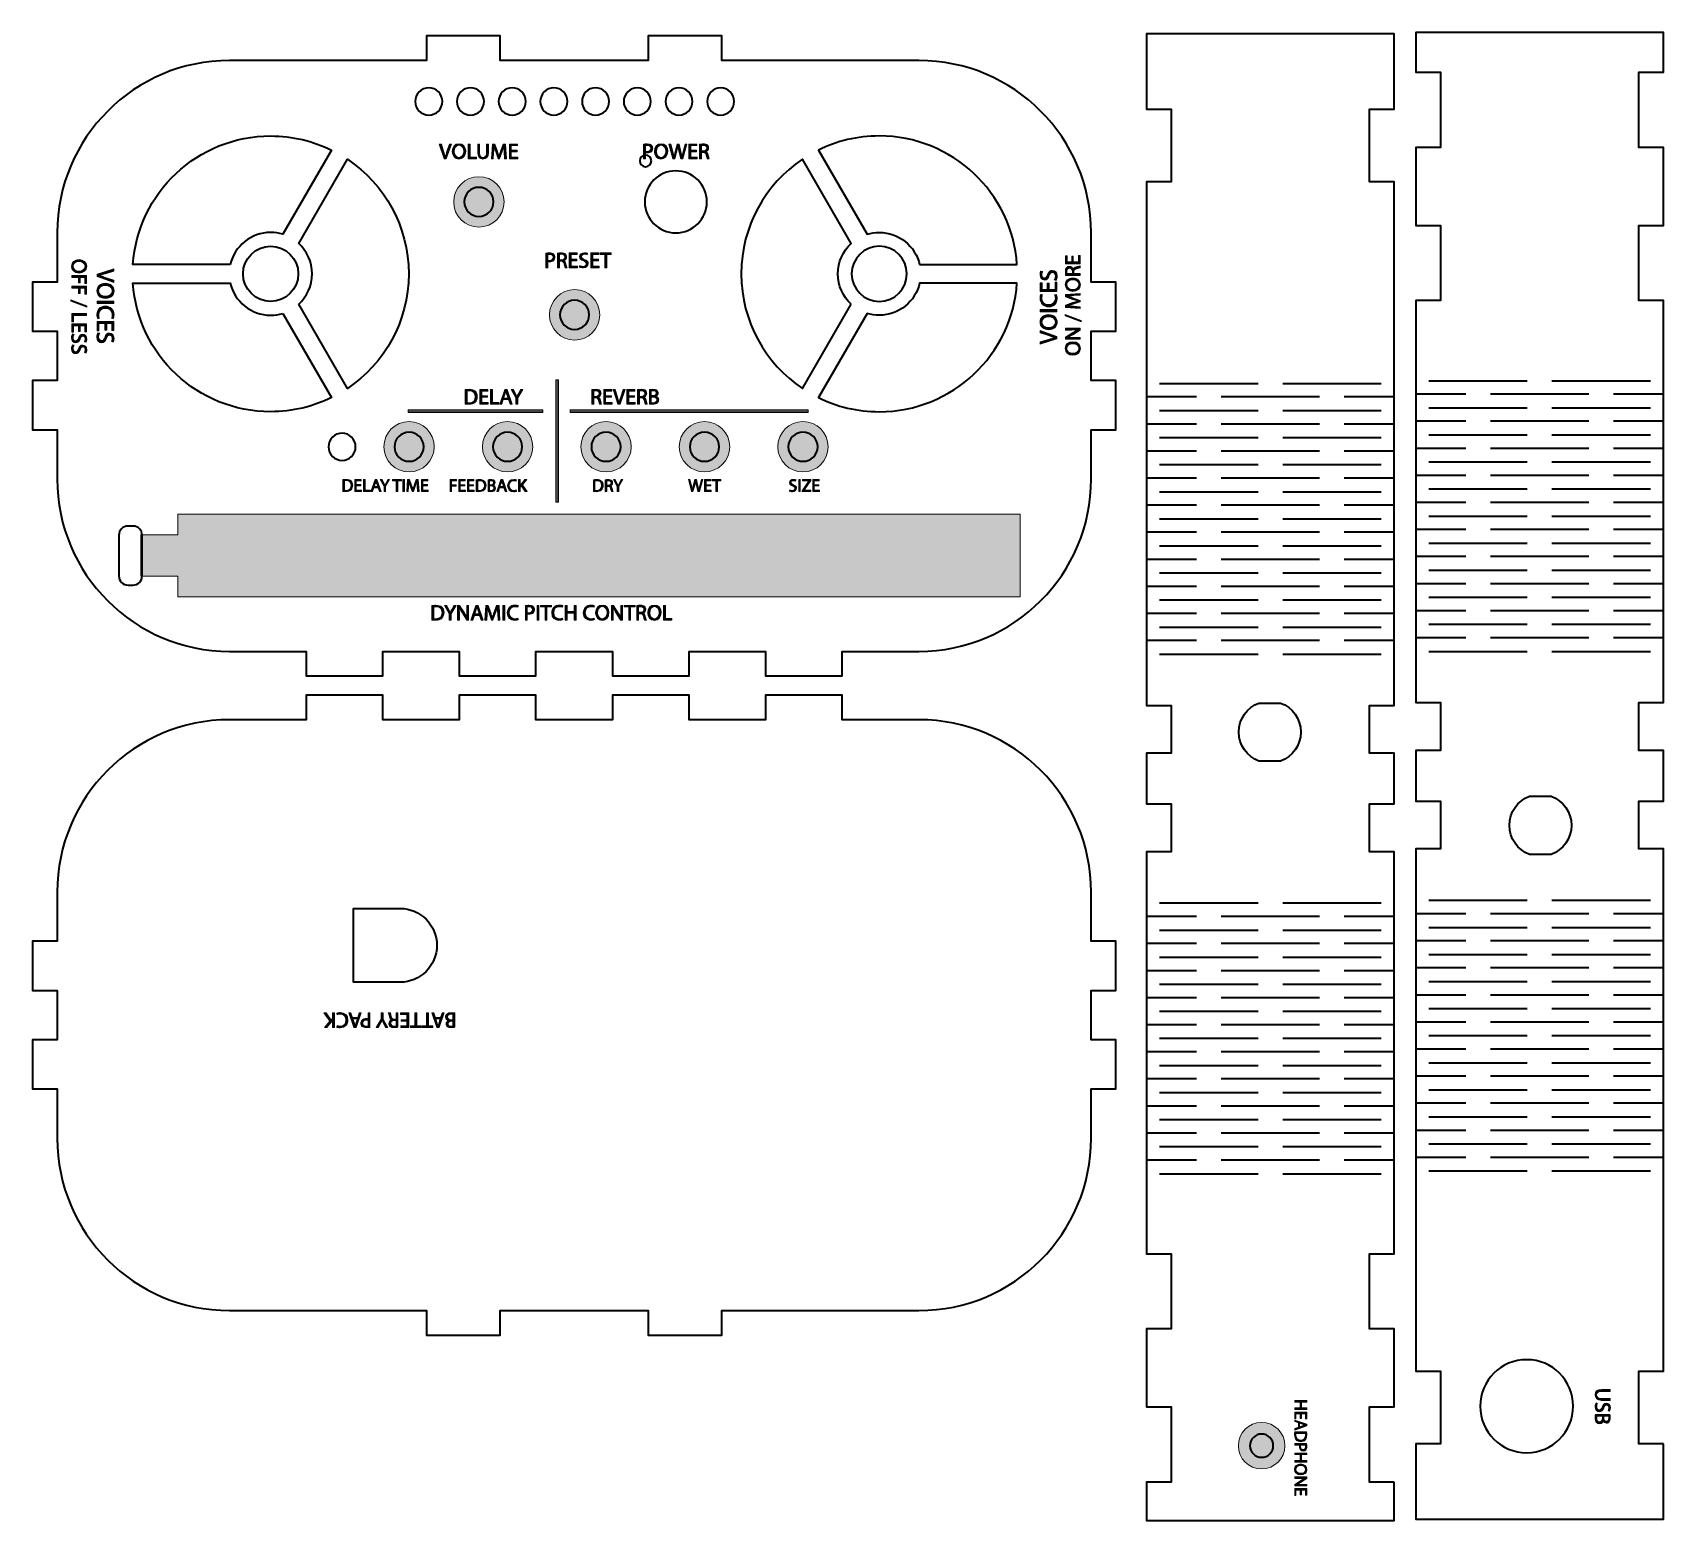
# Model space of a CAD drawing. Header units: inches. Extents: x 182 to 602, y -393 to -9.
import ezdxf

# ---------------------------------------------------------------- set-up
doc = ezdxf.new("R2010")
doc.units = ezdxf.units.IN
doc.header["$MEASUREMENT"] = 0
for name, color, linetype in [('BOTTOM', 7, 'Continuous'), ('LEFT', 7, 'Continuous'), ('RIGHT', 7, 'Continuous'), ('TOP', 7, 'Continuous')]:
    doc.layers.add(name, color=color, linetype=linetype)

# ---------------------------------------------------------------- blocks, each defined once
blk = doc.blocks.new('block 3')
at = {"layer": 'BOTTOM', "true_color": 0xffffff}
h = blk.add_hatch(color=7, dxfattribs=at)
h.dxf.hatch_style = 2
edge = h.paths.add_edge_path()
edge.add_spline(control_points=[(259.67, -265.67), (259.67, -265.67), (259.18, -265.67), (259.18, -265.67), (259.18, -265.67), (259.18, -263.84), (259.18, -263.84), (259.18, -263.84), (259.16, -263.84), (259.16, -263.84), (259.06, -263.99), (258.96, -264.12), (258.87, -264.25), (258.87, -264.25), (257.7, -265.67), (257.7, -265.67), (257.7, -265.67), (257.09, -265.67), (257.09, -265.67), (257.09, -265.67), (258.47, -264.06), (258.47, -264.06), (258.47, -264.06), (256.98, -261.87), (256.98, -261.87), (256.98, -261.87), (257.57, -261.87), (257.57, -261.87), (257.57, -261.87), (258.82, -263.74), (258.82, -263.74), (258.82, -263.74), (259.18, -263.32), (259.18, -263.32), (259.18, -263.32), (259.18, -261.87), (259.18, -261.87), (259.18, -261.87), (259.67, -261.87), (259.67, -261.87), (259.67, -261.87), (259.67, -265.67), (259.67, -265.67)], knot_values=[0, 0, 0, 0, 1, 1, 1, 2, 2, 2, 3, 3, 3, 4, 4, 4, 5, 5, 5, 6, 6, 6, 7, 7, 7, 8, 8, 8, 9, 9, 9, 10, 10, 10, 11, 11, 11, 12, 12, 12, 13, 13, 13, 14, 14, 14, 14], degree=3, periodic=1)
h = blk.add_hatch(color=7, dxfattribs=at)
h.dxf.hatch_style = 2
edge = h.paths.add_edge_path()
edge.add_spline(control_points=[(260.29, -261.99), (260.47, -261.9), (260.83, -261.81), (261.29, -261.81), (262.36, -261.81), (263.17, -262.49), (263.17, -263.74), (263.17, -264.93), (262.36, -265.74), (261.18, -265.74), (260.71, -265.74), (260.41, -265.64), (260.28, -265.57), (260.28, -265.57), (260.4, -265.17), (260.4, -265.17), (260.59, -265.26), (260.85, -265.32), (261.17, -265.32), (262.06, -265.32), (262.65, -264.75), (262.65, -263.75), (262.65, -262.82), (262.12, -262.22), (261.19, -262.22), (260.89, -262.22), (260.59, -262.29), (260.39, -262.38), (260.39, -262.38), (260.29, -261.99), (260.29, -261.99)], knot_values=[0, 0, 0, 0, 1, 1, 1, 2, 2, 2, 3, 3, 3, 4, 4, 4, 5, 5, 5, 6, 6, 6, 7, 7, 7, 8, 8, 8, 9, 9, 9, 10, 10, 10, 10], degree=3, periodic=1)
h = blk.add_hatch(color=7, dxfattribs=at)
h.dxf.hatch_style = 2
h.paths.add_polyline_path([(265.7, -263.07), (266.1, -261.87), (266.6, -261.87), (265.31, -265.67), (264.72, -265.67), (263.42, -261.87), (263.94, -261.87), (264.35, -263.07)])
edge = h.paths.add_edge_path()
edge.add_spline(control_points=[(264.45, -263.45), (264.45, -263.45), (264.83, -264.55), (264.83, -264.55), (264.91, -264.79), (264.97, -265.02), (265.02, -265.24), (265.02, -265.24), (265.03, -265.24), (265.03, -265.24), (265.09, -265.01), (265.15, -264.78), (265.23, -264.55), (265.23, -264.55), (265.6, -263.45), (265.6, -263.45), (265.6, -263.45), (264.45, -263.45), (264.45, -263.45)], knot_values=[0, 0, 0, 0, 1, 1, 1, 2, 2, 2, 3, 3, 3, 4, 4, 4, 5, 5, 5, 6, 6, 6, 6], degree=3, periodic=1)
h = blk.add_hatch(color=7, dxfattribs=at)
h.dxf.hatch_style = 2
edge = h.paths.add_edge_path()
edge.add_spline(control_points=[(268.84, -265.63), (268.61, -265.67), (268.3, -265.7), (267.9, -265.7), (267.42, -265.7), (267.06, -265.59), (266.83, -265.39), (266.63, -265.21), (266.5, -264.93), (266.5, -264.59), (266.5, -264.25), (266.6, -263.97), (266.8, -263.78), (267.05, -263.5), (267.48, -263.36), (267.96, -263.36), (268.11, -263.36), (268.24, -263.37), (268.35, -263.39), (268.35, -263.39), (268.35, -261.87), (268.35, -261.87), (268.35, -261.87), (268.84, -261.87), (268.84, -261.87), (268.84, -261.87), (268.84, -265.63), (268.84, -265.63)], knot_values=[0, 0, 0, 0, 1, 1, 1, 2, 2, 2, 3, 3, 3, 4, 4, 4, 5, 5, 5, 6, 6, 6, 7, 7, 7, 8, 8, 8, 9, 9, 9, 9], degree=3, periodic=1)
edge = h.paths.add_edge_path()
edge.add_spline(control_points=[(268.35, -263.79), (268.25, -263.77), (268.11, -263.75), (267.95, -263.75), (267.35, -263.75), (266.99, -264.04), (266.99, -264.57), (266.99, -265.07), (267.35, -265.31), (267.89, -265.31), (268.11, -265.31), (268.27, -265.3), (268.35, -265.27), (268.35, -265.27), (268.35, -263.79), (268.35, -263.79)], knot_values=[0, 0, 0, 0, 1, 1, 1, 2, 2, 2, 3, 3, 3, 4, 4, 4, 5, 5, 5, 5], degree=3, periodic=1)
h = blk.add_hatch(color=7, dxfattribs=at)
h.dxf.hatch_style = 2
edge = h.paths.add_edge_path()
edge.add_spline(control_points=[(272.25, -261.87), (272.25, -261.87), (272.25, -263.48), (272.25, -263.48), (272.25, -263.48), (273.45, -265.67), (273.45, -265.67), (273.45, -265.67), (272.89, -265.67), (272.89, -265.67), (272.89, -265.67), (272.36, -264.62), (272.36, -264.62), (272.21, -264.34), (272.1, -264.1), (271.98, -263.84), (271.98, -263.84), (271.97, -263.84), (271.97, -263.84), (271.86, -264.09), (271.73, -264.34), (271.58, -264.62), (271.58, -264.62), (271.03, -265.67), (271.03, -265.67), (271.03, -265.67), (270.47, -265.67), (270.47, -265.67), (270.47, -265.67), (271.75, -263.49), (271.75, -263.49), (271.75, -263.49), (271.75, -261.87), (271.75, -261.87), (271.75, -261.87), (272.25, -261.87), (272.25, -261.87)], knot_values=[0, 0, 0, 0, 1, 1, 1, 2, 2, 2, 3, 3, 3, 4, 4, 4, 5, 5, 5, 6, 6, 6, 7, 7, 7, 8, 8, 8, 9, 9, 9, 10, 10, 10, 11, 11, 11, 12, 12, 12, 12], degree=3, periodic=1)
h = blk.add_hatch(color=7, dxfattribs=at)
h.dxf.hatch_style = 2
edge = h.paths.add_edge_path()
edge.add_spline(control_points=[(276.07, -265.62), (275.82, -265.67), (275.47, -265.7), (275.13, -265.7), (274.6, -265.7), (274.26, -265.61), (274.03, -265.39), (273.83, -265.22), (273.73, -264.96), (273.73, -264.67), (273.73, -264.17), (274.04, -263.83), (274.44, -263.7), (274.44, -263.7), (274.44, -263.68), (274.44, -263.68), (274.15, -263.58), (273.97, -263.31), (273.88, -262.91), (273.76, -262.38), (273.67, -262.02), (273.59, -261.87), (273.59, -261.87), (274.1, -261.87), (274.1, -261.87), (274.16, -261.98), (274.25, -262.3), (274.35, -262.78), (274.47, -263.3), (274.67, -263.5), (275.12, -263.52), (275.12, -263.52), (275.58, -263.52), (275.58, -263.52), (275.58, -263.52), (275.58, -261.87), (275.58, -261.87), (275.58, -261.87), (276.07, -261.87), (276.07, -261.87), (276.07, -261.87), (276.07, -265.62), (276.07, -265.62)], knot_values=[0, 0, 0, 0, 1, 1, 1, 2, 2, 2, 3, 3, 3, 4, 4, 4, 5, 5, 5, 6, 6, 6, 7, 7, 7, 8, 8, 8, 9, 9, 9, 10, 10, 10, 11, 11, 11, 12, 12, 12, 13, 13, 13, 14, 14, 14, 14], degree=3, periodic=1)
edge = h.paths.add_edge_path()
edge.add_spline(control_points=[(275.58, -263.89), (275.58, -263.89), (275.08, -263.89), (275.08, -263.89), (274.55, -263.89), (274.22, -264.18), (274.22, -264.61), (274.22, -265.1), (274.57, -265.32), (275.09, -265.32), (275.33, -265.32), (275.5, -265.3), (275.58, -265.28), (275.58, -265.28), (275.58, -263.89), (275.58, -263.89)], knot_values=[0, 0, 0, 0, 1, 1, 1, 2, 2, 2, 3, 3, 3, 4, 4, 4, 5, 5, 5, 5], degree=3, periodic=1)
h = blk.add_hatch(color=7, dxfattribs=at)
h.dxf.hatch_style = 2
h.paths.add_polyline_path([(276.88, -263.65), (278.36, -263.65), (278.36, -262.28), (276.71, -262.28), (276.71, -261.87), (278.85, -261.87), (278.85, -265.67), (276.79, -265.67), (276.79, -265.26), (278.36, -265.26), (278.36, -264.06), (276.88, -264.06)])
h = blk.add_hatch(color=7, dxfattribs=at)
h.dxf.hatch_style = 2
h.paths.add_polyline_path([(280.93, -265.26), (282.09, -265.26), (282.09, -265.67), (279.27, -265.67), (279.27, -265.26), (280.43, -265.26), (280.43, -261.87), (280.93, -261.87)])
h = blk.add_hatch(color=7, dxfattribs=at)
h.dxf.hatch_style = 2
h.paths.add_polyline_path([(283.95, -265.26), (285.11, -265.26), (285.11, -265.67), (282.29, -265.67), (282.29, -265.26), (283.45, -265.26), (283.45, -261.87), (283.95, -261.87)])
h = blk.add_hatch(color=7, dxfattribs=at)
h.dxf.hatch_style = 2
h.paths.add_polyline_path([(287.08, -263.07), (287.47, -261.87), (287.98, -261.87), (286.69, -265.67), (286.09, -265.67), (284.79, -261.87), (285.32, -261.87), (285.73, -263.07)])
edge = h.paths.add_edge_path()
edge.add_spline(control_points=[(285.83, -263.45), (285.83, -263.45), (286.2, -264.55), (286.2, -264.55), (286.29, -264.79), (286.34, -265.02), (286.4, -265.24), (286.4, -265.24), (286.41, -265.24), (286.41, -265.24), (286.47, -265.01), (286.53, -264.78), (286.6, -264.55), (286.6, -264.55), (286.97, -263.45), (286.97, -263.45), (286.97, -263.45), (285.83, -263.45), (285.83, -263.45)], knot_values=[0, 0, 0, 0, 1, 1, 1, 2, 2, 2, 3, 3, 3, 4, 4, 4, 5, 5, 5, 6, 6, 6, 6], degree=3, periodic=1)
h = blk.add_hatch(color=7, dxfattribs=at)
h.dxf.hatch_style = 2
edge = h.paths.add_edge_path()
edge.add_spline(control_points=[(290.75, -265.62), (290.54, -265.67), (290.2, -265.7), (289.85, -265.7), (289.36, -265.7), (289.05, -265.62), (288.81, -265.43), (288.61, -265.28), (288.49, -265.05), (288.49, -264.75), (288.49, -264.39), (288.73, -264.07), (289.14, -263.92), (289.14, -263.92), (289.14, -263.91), (289.14, -263.91), (288.77, -263.82), (288.35, -263.52), (288.35, -262.95), (288.35, -262.63), (288.48, -262.38), (288.67, -262.19), (288.94, -261.95), (289.37, -261.83), (289.99, -261.83), (290.33, -261.83), (290.59, -261.86), (290.75, -261.88), (290.75, -261.88), (290.75, -265.62), (290.75, -265.62)], knot_values=[0, 0, 0, 0, 1, 1, 1, 2, 2, 2, 3, 3, 3, 4, 4, 4, 5, 5, 5, 6, 6, 6, 7, 7, 7, 8, 8, 8, 9, 9, 9, 10, 10, 10, 10], degree=3, periodic=1)
edge = h.paths.add_edge_path()
edge.add_spline(control_points=[(290.26, -262.24), (290.16, -262.22), (290.02, -262.22), (289.85, -262.22), (289.34, -262.22), (288.87, -262.4), (288.87, -262.96), (288.87, -263.48), (289.32, -263.69), (289.85, -263.69), (289.85, -263.69), (290.26, -263.69), (290.26, -263.69), (290.26, -263.69), (290.26, -262.24), (290.26, -262.24)], knot_values=[0, 0, 0, 0, 1, 1, 1, 2, 2, 2, 3, 3, 3, 4, 4, 4, 5, 5, 5, 5], degree=3, periodic=1)
edge = h.paths.add_edge_path()
edge.add_spline(control_points=[(290.26, -264.07), (290.26, -264.07), (289.81, -264.07), (289.81, -264.07), (289.29, -264.07), (288.99, -264.34), (288.99, -264.7), (288.99, -265.15), (289.33, -265.32), (289.82, -265.32), (290.05, -265.32), (290.18, -265.31), (290.26, -265.29), (290.26, -265.29), (290.26, -264.07), (290.26, -264.07)], knot_values=[0, 0, 0, 0, 1, 1, 1, 2, 2, 2, 3, 3, 3, 4, 4, 4, 5, 5, 5, 5], degree=3, periodic=1)
at = {"layer": 'BOTTOM', "lineweight": 0}
for points in [[(265.7, -263.07), (266.1, -261.87), (266.6, -261.87), (265.31, -265.67), (264.72, -265.67), (263.42, -261.87), (263.94, -261.87), (264.35, -263.07), (265.7, -263.07)], [(276.88, -263.65), (278.36, -263.65), (278.36, -262.28), (276.71, -262.28), (276.71, -261.87), (278.85, -261.87), (278.85, -265.67), (276.79, -265.67), (276.79, -265.26), (278.36, -265.26), (278.36, -264.06), (276.88, -264.06), (276.88, -263.65)], [(280.93, -265.26), (282.09, -265.26), (282.09, -265.67), (279.27, -265.67), (279.27, -265.26), (280.43, -265.26), (280.43, -261.87), (280.93, -261.87), (280.93, -265.26)], [(283.95, -265.26), (285.11, -265.26), (285.11, -265.67), (282.29, -265.67), (282.29, -265.26), (283.45, -265.26), (283.45, -261.87), (283.95, -261.87), (283.95, -265.26)], [(287.08, -263.07), (287.47, -261.87), (287.98, -261.87), (286.69, -265.67), (286.09, -265.67), (284.79, -261.87), (285.32, -261.87), (285.73, -263.07), (287.08, -263.07)]]:
    blk.add_lwpolyline(points, dxfattribs=at)
for points, knots in [([(259.67, -265.67), (259.67, -265.67), (259.18, -265.67), (259.18, -265.67), (259.18, -265.67), (259.18, -263.84), (259.18, -263.84), (259.18, -263.84), (259.16, -263.84), (259.16, -263.84), (259.06, -263.99), (258.96, -264.12), (258.87, -264.25), (258.87, -264.25), (257.7, -265.67), (257.7, -265.67), (257.7, -265.67), (257.09, -265.67), (257.09, -265.67), (257.09, -265.67), (258.47, -264.06), (258.47, -264.06), (258.47, -264.06), (256.98, -261.87), (256.98, -261.87), (256.98, -261.87), (257.57, -261.87), (257.57, -261.87), (257.57, -261.87), (258.82, -263.74), (258.82, -263.74), (258.82, -263.74), (259.18, -263.32), (259.18, -263.32), (259.18, -263.32), (259.18, -261.87), (259.18, -261.87), (259.18, -261.87), (259.67, -261.87), (259.67, -261.87), (259.67, -261.87), (259.67, -265.67), (259.67, -265.67)], [0, 0, 0, 0, 1, 1, 1, 2, 2, 2, 3, 3, 3, 4, 4, 4, 5, 5, 5, 6, 6, 6, 7, 7, 7, 8, 8, 8, 9, 9, 9, 10, 10, 10, 11, 11, 11, 12, 12, 12, 13, 13, 13, 14, 14, 14, 14]), ([(260.29, -261.99), (260.47, -261.9), (260.83, -261.81), (261.29, -261.81), (262.36, -261.81), (263.17, -262.49), (263.17, -263.74), (263.17, -264.93), (262.36, -265.74), (261.18, -265.74), (260.71, -265.74), (260.41, -265.64), (260.28, -265.57), (260.28, -265.57), (260.4, -265.17), (260.4, -265.17), (260.59, -265.26), (260.85, -265.32), (261.17, -265.32), (262.06, -265.32), (262.65, -264.75), (262.65, -263.75), (262.65, -262.82), (262.12, -262.22), (261.19, -262.22), (260.89, -262.22), (260.59, -262.29), (260.39, -262.38), (260.39, -262.38), (260.29, -261.99), (260.29, -261.99)], [0, 0, 0, 0, 1, 1, 1, 2, 2, 2, 3, 3, 3, 4, 4, 4, 5, 5, 5, 6, 6, 6, 7, 7, 7, 8, 8, 8, 9, 9, 9, 10, 10, 10, 10]), ([(264.45, -263.45), (264.45, -263.45), (264.83, -264.55), (264.83, -264.55), (264.91, -264.79), (264.97, -265.02), (265.02, -265.24), (265.02, -265.24), (265.03, -265.24), (265.03, -265.24), (265.09, -265.01), (265.15, -264.78), (265.23, -264.55), (265.23, -264.55), (265.6, -263.45), (265.6, -263.45), (265.6, -263.45), (264.45, -263.45), (264.45, -263.45)], [0, 0, 0, 0, 1, 1, 1, 2, 2, 2, 3, 3, 3, 4, 4, 4, 5, 5, 5, 6, 6, 6, 6]), ([(268.84, -265.63), (268.61, -265.67), (268.3, -265.7), (267.9, -265.7), (267.42, -265.7), (267.06, -265.59), (266.83, -265.39), (266.63, -265.21), (266.5, -264.93), (266.5, -264.59), (266.5, -264.25), (266.6, -263.97), (266.8, -263.78), (267.05, -263.5), (267.48, -263.36), (267.96, -263.36), (268.11, -263.36), (268.24, -263.37), (268.35, -263.39), (268.35, -263.39), (268.35, -261.87), (268.35, -261.87), (268.35, -261.87), (268.84, -261.87), (268.84, -261.87), (268.84, -261.87), (268.84, -265.63), (268.84, -265.63)], [0, 0, 0, 0, 1, 1, 1, 2, 2, 2, 3, 3, 3, 4, 4, 4, 5, 5, 5, 6, 6, 6, 7, 7, 7, 8, 8, 8, 9, 9, 9, 9]), ([(268.35, -263.79), (268.25, -263.77), (268.11, -263.75), (267.95, -263.75), (267.35, -263.75), (266.99, -264.04), (266.99, -264.57), (266.99, -265.07), (267.35, -265.31), (267.89, -265.31), (268.11, -265.31), (268.27, -265.3), (268.35, -265.27), (268.35, -265.27), (268.35, -263.79), (268.35, -263.79)], [0, 0, 0, 0, 1, 1, 1, 2, 2, 2, 3, 3, 3, 4, 4, 4, 5, 5, 5, 5]), ([(272.25, -261.87), (272.25, -261.87), (272.25, -263.48), (272.25, -263.48), (272.25, -263.48), (273.45, -265.67), (273.45, -265.67), (273.45, -265.67), (272.89, -265.67), (272.89, -265.67), (272.89, -265.67), (272.36, -264.62), (272.36, -264.62), (272.21, -264.34), (272.1, -264.1), (271.98, -263.84), (271.98, -263.84), (271.97, -263.84), (271.97, -263.84), (271.86, -264.09), (271.73, -264.34), (271.58, -264.62), (271.58, -264.62), (271.03, -265.67), (271.03, -265.67), (271.03, -265.67), (270.47, -265.67), (270.47, -265.67), (270.47, -265.67), (271.75, -263.49), (271.75, -263.49), (271.75, -263.49), (271.75, -261.87), (271.75, -261.87), (271.75, -261.87), (272.25, -261.87), (272.25, -261.87)], [0, 0, 0, 0, 1, 1, 1, 2, 2, 2, 3, 3, 3, 4, 4, 4, 5, 5, 5, 6, 6, 6, 7, 7, 7, 8, 8, 8, 9, 9, 9, 10, 10, 10, 11, 11, 11, 12, 12, 12, 12]), ([(276.07, -265.62), (275.82, -265.67), (275.47, -265.7), (275.13, -265.7), (274.6, -265.7), (274.26, -265.61), (274.03, -265.39), (273.83, -265.22), (273.73, -264.96), (273.73, -264.67), (273.73, -264.17), (274.04, -263.83), (274.44, -263.7), (274.44, -263.7), (274.44, -263.68), (274.44, -263.68), (274.15, -263.58), (273.97, -263.31), (273.88, -262.91), (273.76, -262.38), (273.67, -262.02), (273.59, -261.87), (273.59, -261.87), (274.1, -261.87), (274.1, -261.87), (274.16, -261.98), (274.25, -262.3), (274.35, -262.78), (274.47, -263.3), (274.67, -263.5), (275.12, -263.52), (275.12, -263.52), (275.58, -263.52), (275.58, -263.52), (275.58, -263.52), (275.58, -261.87), (275.58, -261.87), (275.58, -261.87), (276.07, -261.87), (276.07, -261.87), (276.07, -261.87), (276.07, -265.62), (276.07, -265.62)], [0, 0, 0, 0, 1, 1, 1, 2, 2, 2, 3, 3, 3, 4, 4, 4, 5, 5, 5, 6, 6, 6, 7, 7, 7, 8, 8, 8, 9, 9, 9, 10, 10, 10, 11, 11, 11, 12, 12, 12, 13, 13, 13, 14, 14, 14, 14]), ([(275.58, -263.89), (275.58, -263.89), (275.08, -263.89), (275.08, -263.89), (274.55, -263.89), (274.22, -264.18), (274.22, -264.61), (274.22, -265.1), (274.57, -265.32), (275.09, -265.32), (275.33, -265.32), (275.5, -265.3), (275.58, -265.28), (275.58, -265.28), (275.58, -263.89), (275.58, -263.89)], [0, 0, 0, 0, 1, 1, 1, 2, 2, 2, 3, 3, 3, 4, 4, 4, 5, 5, 5, 5]), ([(285.83, -263.45), (285.83, -263.45), (286.2, -264.55), (286.2, -264.55), (286.29, -264.79), (286.34, -265.02), (286.4, -265.24), (286.4, -265.24), (286.41, -265.24), (286.41, -265.24), (286.47, -265.01), (286.53, -264.78), (286.6, -264.55), (286.6, -264.55), (286.97, -263.45), (286.97, -263.45), (286.97, -263.45), (285.83, -263.45), (285.83, -263.45)], [0, 0, 0, 0, 1, 1, 1, 2, 2, 2, 3, 3, 3, 4, 4, 4, 5, 5, 5, 6, 6, 6, 6]), ([(290.75, -265.62), (290.54, -265.67), (290.2, -265.7), (289.85, -265.7), (289.36, -265.7), (289.05, -265.62), (288.81, -265.43), (288.61, -265.28), (288.49, -265.05), (288.49, -264.75), (288.49, -264.39), (288.73, -264.07), (289.14, -263.92), (289.14, -263.92), (289.14, -263.91), (289.14, -263.91), (288.77, -263.82), (288.35, -263.52), (288.35, -262.95), (288.35, -262.63), (288.48, -262.38), (288.67, -262.19), (288.94, -261.95), (289.37, -261.83), (289.99, -261.83), (290.33, -261.83), (290.59, -261.86), (290.75, -261.88), (290.75, -261.88), (290.75, -265.62), (290.75, -265.62)], [0, 0, 0, 0, 1, 1, 1, 2, 2, 2, 3, 3, 3, 4, 4, 4, 5, 5, 5, 6, 6, 6, 7, 7, 7, 8, 8, 8, 9, 9, 9, 10, 10, 10, 10]), ([(290.26, -262.24), (290.16, -262.22), (290.02, -262.22), (289.85, -262.22), (289.34, -262.22), (288.87, -262.4), (288.87, -262.96), (288.87, -263.48), (289.32, -263.69), (289.85, -263.69), (289.85, -263.69), (290.26, -263.69), (290.26, -263.69), (290.26, -263.69), (290.26, -262.24), (290.26, -262.24)], [0, 0, 0, 0, 1, 1, 1, 2, 2, 2, 3, 3, 3, 4, 4, 4, 5, 5, 5, 5]), ([(290.26, -264.07), (290.26, -264.07), (289.81, -264.07), (289.81, -264.07), (289.29, -264.07), (288.99, -264.34), (288.99, -264.7), (288.99, -265.15), (289.33, -265.32), (289.82, -265.32), (290.05, -265.32), (290.18, -265.31), (290.26, -265.29), (290.26, -265.29), (290.26, -264.07), (290.26, -264.07)], [0, 0, 0, 0, 1, 1, 1, 2, 2, 2, 3, 3, 3, 4, 4, 4, 5, 5, 5, 5])]:
    blk.add_open_spline(points, degree=3, knots=knots, dxfattribs=at)
blk = doc.blocks.new('block 2')
at = {"layer": 'BOTTOM'}
blk.add_blockref('block 3', (0, 0), dxfattribs=at)
blk = doc.blocks.new('block 4')
at = {"layer": 'TOP', "color": 1, "lineweight": 35, "true_color": 0xff0000}
for points in [[(282.74, -115.87), (282.74, -117.94), (281.05, -119.62), (278.95, -119.62), (276.86, -119.62), (275.16, -117.94), (275.16, -115.87), (275.16, -113.8), (276.86, -112.12), (278.95, -112.12), (281.05, -112.12), (282.74, -113.8), (282.74, -115.87)], [(308.14, -115.87), (308.14, -117.94), (306.45, -119.62), (304.35, -119.62), (302.26, -119.62), (300.56, -117.94), (300.56, -115.87), (300.56, -113.8), (302.26, -112.12), (304.35, -112.12), (306.45, -112.12), (308.14, -113.8), (308.14, -115.87)], [(333.54, -115.87), (333.54, -117.94), (331.85, -119.62), (329.75, -119.62), (327.66, -119.62), (325.96, -117.94), (325.96, -115.87), (325.96, -113.8), (327.66, -112.12), (329.75, -112.12), (331.85, -112.12), (333.54, -113.8), (333.54, -115.87)], [(358.94, -115.87), (358.94, -117.94), (357.25, -119.62), (355.15, -119.62), (353.06, -119.62), (351.36, -117.94), (351.36, -115.87), (351.36, -113.8), (353.06, -112.12), (355.15, -112.12), (357.25, -112.12), (358.94, -113.8), (358.94, -115.87)], [(384.34, -115.87), (384.34, -117.94), (382.65, -119.62), (380.55, -119.62), (378.46, -119.62), (376.76, -117.94), (376.76, -115.87), (376.76, -113.8), (378.46, -112.12), (380.55, -112.12), (382.65, -112.12), (384.34, -113.8), (384.34, -115.87)]]:
    blk.add_open_spline(points, degree=3, knots=[0, 0, 0, 0, 1, 1, 1, 2, 2, 2, 3, 3, 3, 4, 4, 4, 4], dxfattribs=at)
blk = doc.blocks.new('block 5')
at = {"layer": 'TOP', "color": 1, "lineweight": 35, "true_color": 0xff0000}
for points in [[(341.45, -42.12), (341.45, -42.95), (340.77, -43.62), (339.95, -43.62), (339.12, -43.62), (338.45, -42.95), (338.45, -42.12), (338.45, -41.29), (339.12, -40.62), (339.95, -40.62), (340.77, -40.62), (341.45, -41.29), (341.45, -42.12)], [(355.75, -52.7), (355.75, -57.12), (352.16, -60.7), (347.75, -60.7), (343.33, -60.7), (339.75, -57.12), (339.75, -52.7), (339.75, -48.29), (343.33, -44.7), (347.75, -44.7), (352.16, -44.7), (355.75, -48.29), (355.75, -52.7)]]:
    blk.add_open_spline(points, degree=3, knots=[0, 0, 0, 0, 1, 1, 1, 2, 2, 2, 3, 3, 3, 4, 4, 4, 4], dxfattribs=at)
blk = doc.blocks.new('block 7')
at = {"layer": 'TOP', "color": 1, "lineweight": 35, "true_color": 0xff0000}
for points, knots in [([(232.83, -68.88), (233.91, -64.13), (238.16, -60.59), (243.23, -60.59), (244.33, -60.59), (245.38, -60.76), (246.38, -61.06), (246.38, -61.06), (258.93, -39.34), (258.93, -39.34), (254.2, -37.01), (248.87, -35.7), (243.23, -35.7), (224.37, -35.7), (208.94, -50.35), (207.72, -68.88), (207.72, -68.88), (232.83, -68.88), (232.83, -68.88)], [0, 0, 0, 0, 1, 1, 1, 2, 2, 2, 3, 3, 3, 4, 4, 4, 5, 5, 5, 6, 6, 6, 6]), ([(250.5, -79.07), (250.5, -79.07), (263.06, -100.8), (263.06, -100.8), (272.57, -94.42), (278.84, -83.57), (278.84, -71.26), (278.84, -58.95), (272.57, -48.11), (263.06, -41.72), (263.06, -41.72), (250.5, -63.45), (250.5, -63.45), (252.6, -65.4), (253.92, -68.17), (253.92, -71.26), (253.92, -74.35), (252.6, -77.13), (250.5, -79.07)], [0, 0, 0, 0, 1, 1, 1, 2, 2, 2, 3, 3, 3, 4, 4, 4, 5, 5, 5, 6, 6, 6, 6]), ([(250.36, -71.26), (250.36, -67.33), (247.17, -64.15), (243.23, -64.15), (239.3, -64.15), (236.11, -67.33), (236.11, -71.26), (236.11, -75.19), (239.3, -78.37), (243.23, -78.37), (247.17, -78.37), (250.36, -75.19), (250.36, -71.26)], [0, 0, 0, 0, 1, 1, 1, 2, 2, 2, 3, 3, 3, 4, 4, 4, 4]), ([(246.38, -81.46), (245.38, -81.76), (244.33, -81.93), (243.23, -81.93), (238.16, -81.93), (233.91, -78.39), (232.83, -73.64), (232.83, -73.64), (207.72, -73.64), (207.72, -73.64), (208.94, -92.17), (224.37, -106.82), (243.23, -106.82), (248.87, -106.82), (254.2, -105.51), (258.93, -103.18), (258.93, -103.18), (246.38, -81.46), (246.38, -81.46)], [0, 0, 0, 0, 1, 1, 1, 2, 2, 2, 3, 3, 3, 4, 4, 4, 5, 5, 5, 6, 6, 6, 6])]:
    blk.add_open_spline(points, degree=3, knots=knots, dxfattribs=at)
blk = doc.blocks.new('block 8')
at = {"layer": 'TOP', "color": 1, "lineweight": 35, "true_color": 0xff0000}
for points, knots in [([(410.64, -68.88), (409.56, -64.13), (405.31, -60.59), (400.23, -60.59), (399.14, -60.59), (398.08, -60.76), (397.09, -61.06), (397.09, -61.06), (384.53, -39.34), (384.53, -39.34), (389.27, -37.01), (394.6, -35.7), (400.23, -35.7), (419.09, -35.7), (434.52, -50.35), (435.75, -68.88), (435.75, -68.88), (410.64, -68.88), (410.64, -68.88)], [0, 0, 0, 0, 1, 1, 1, 2, 2, 2, 3, 3, 3, 4, 4, 4, 5, 5, 5, 6, 6, 6, 6]), ([(392.96, -79.07), (392.96, -79.07), (380.41, -100.8), (380.41, -100.8), (370.89, -94.42), (364.63, -83.57), (364.63, -71.26), (364.63, -58.95), (370.89, -48.11), (380.41, -41.72), (380.41, -41.72), (392.96, -63.45), (392.96, -63.45), (390.87, -65.4), (389.55, -68.17), (389.55, -71.26), (389.55, -74.35), (390.87, -77.13), (392.96, -79.07)], [0, 0, 0, 0, 1, 1, 1, 2, 2, 2, 3, 3, 3, 4, 4, 4, 5, 5, 5, 6, 6, 6, 6]), ([(393.11, -71.26), (393.11, -67.33), (396.3, -64.15), (400.23, -64.15), (404.16, -64.15), (407.35, -67.33), (407.35, -71.26), (407.35, -75.19), (404.16, -78.37), (400.23, -78.37), (396.3, -78.37), (393.11, -75.19), (393.11, -71.26)], [0, 0, 0, 0, 1, 1, 1, 2, 2, 2, 3, 3, 3, 4, 4, 4, 4]), ([(397.09, -81.46), (398.08, -81.76), (399.14, -81.93), (400.23, -81.93), (405.31, -81.93), (409.56, -78.39), (410.64, -73.64), (410.64, -73.64), (435.75, -73.64), (435.75, -73.64), (434.52, -92.17), (419.09, -106.82), (400.23, -106.82), (394.6, -106.82), (389.27, -105.51), (384.53, -103.18), (384.53, -103.18), (397.09, -81.46), (397.09, -81.46)], [0, 0, 0, 0, 1, 1, 1, 2, 2, 2, 3, 3, 3, 4, 4, 4, 5, 5, 5, 6, 6, 6, 6])]:
    blk.add_open_spline(points, degree=3, knots=knots, dxfattribs=at)
blk = doc.blocks.new('block 6')
at = {"layer": 'TOP'}
for name in ['block 7', 'block 8']:
    blk.add_blockref(name, (0, 0), dxfattribs=at)
blk = doc.blocks.new('block 9')
at = {"layer": 'TOP', "color": 1, "lineweight": 35, "true_color": 0xff0000}
for points in [[(287.53, -26.8), (287.53, -28.74), (285.96, -30.3), (284.03, -30.3), (282.09, -30.3), (280.53, -28.74), (280.53, -26.8), (280.53, -24.87), (282.09, -23.3), (284.03, -23.3), (285.96, -23.3), (287.53, -24.87), (287.53, -26.8)], [(298.28, -26.8), (298.28, -28.74), (296.72, -30.3), (294.78, -30.3), (292.85, -30.3), (291.28, -28.74), (291.28, -26.8), (291.28, -24.87), (292.85, -23.3), (294.78, -23.3), (296.72, -23.3), (298.28, -24.87), (298.28, -26.8)], [(309.04, -26.8), (309.04, -28.74), (307.47, -30.3), (305.54, -30.3), (303.61, -30.3), (302.04, -28.74), (302.04, -26.8), (302.04, -24.87), (303.61, -23.3), (305.54, -23.3), (307.47, -23.3), (309.04, -24.87), (309.04, -26.8)], [(319.8, -26.8), (319.8, -28.74), (318.23, -30.3), (316.3, -30.3), (314.36, -30.3), (312.8, -28.74), (312.8, -26.8), (312.8, -24.87), (314.36, -23.3), (316.3, -23.3), (318.23, -23.3), (319.8, -24.87), (319.8, -26.8)], [(330.55, -26.8), (330.55, -28.74), (328.99, -30.3), (327.05, -30.3), (325.12, -30.3), (323.55, -28.74), (323.55, -26.8), (323.55, -24.87), (325.12, -23.3), (327.05, -23.3), (328.99, -23.3), (330.55, -24.87), (330.55, -26.8)], [(341.31, -26.8), (341.31, -28.74), (339.74, -30.3), (337.81, -30.3), (335.88, -30.3), (334.31, -28.74), (334.31, -26.8), (334.31, -24.87), (335.88, -23.3), (337.81, -23.3), (339.74, -23.3), (341.31, -24.87), (341.31, -26.8)], [(352.06, -26.8), (352.06, -28.74), (350.5, -30.3), (348.56, -30.3), (346.63, -30.3), (345.06, -28.74), (345.06, -26.8), (345.06, -24.87), (346.63, -23.3), (348.56, -23.3), (350.5, -23.3), (352.06, -24.87), (352.06, -26.8)], [(362.82, -26.8), (362.82, -28.74), (361.25, -30.3), (359.32, -30.3), (357.39, -30.3), (355.82, -28.74), (355.82, -26.8), (355.82, -24.87), (357.39, -23.3), (359.32, -23.3), (361.25, -23.3), (362.82, -24.87), (362.82, -26.8)]]:
    blk.add_open_spline(points, degree=3, knots=[0, 0, 0, 0, 1, 1, 1, 2, 2, 2, 3, 3, 3, 4, 4, 4, 4], dxfattribs=at)
blk = doc.blocks.new('block 11')
at = {"layer": 'TOP', "true_color": 0xffffff}
h = blk.add_hatch(color=7, dxfattribs=at)
h.dxf.hatch_style = 2
h.paths.add_polyline_path([(219.31, -133.27), (219.31, -138.6), (209.79, -138.6), (209.79, -149.26), (219.31, -149.26), (219.31, -154.59), (436.61, -154.59), (436.61, -133.27)])
at = {"layer": 'TOP', "lineweight": 0}
blk.add_lwpolyline([(219.31, -133.27), (219.31, -138.6), (209.79, -138.6), (209.79, -149.26), (219.31, -149.26), (219.31, -154.59), (436.61, -154.59), (436.61, -133.27), (219.31, -133.27)], dxfattribs=at)
blk = doc.blocks.new('block 12')
at = {"layer": 'TOP', "true_color": 0xffffff}
h = blk.add_hatch(color=7, dxfattribs=at)
h.dxf.hatch_style = 2
h.paths.add_polyline_path([(313.44, -107.03), (278.72, -107.03), (278.72, -106.33), (313.44, -106.33)])
at = {"layer": 'TOP', "lineweight": 0}
for points in [[(313.44, -107.03), (278.72, -107.03), (278.72, -106.33), (313.44, -106.33), (313.44, -107.03)], [(278.72, -106.68), (313.44, -106.68)]]:
    blk.add_lwpolyline(points, dxfattribs=at)
blk = doc.blocks.new('block 13')
at = {"layer": 'TOP', "true_color": 0xffffff}
h = blk.add_hatch(color=7, dxfattribs=at)
h.dxf.hatch_style = 2
h.paths.add_polyline_path([(381.91, -107.03), (320.5, -107.03), (320.5, -106.33), (381.91, -106.33)])
at = {"layer": 'TOP', "lineweight": 0}
for points in [[(381.91, -107.03), (320.5, -107.03), (320.5, -106.33), (381.91, -106.33), (381.91, -107.03)], [(320.5, -106.68), (381.91, -106.68)]]:
    blk.add_lwpolyline(points, dxfattribs=at)
blk = doc.blocks.new('block 14')
at = {"layer": 'TOP', "true_color": 0xffffff}
h = blk.add_hatch(color=7, dxfattribs=at)
h.dxf.hatch_style = 2
h.paths.add_polyline_path([(317.5, -130.18), (316.79, -130.18), (316.79, -98.6), (317.5, -98.6)])
at = {"layer": 'TOP', "lineweight": 0}
for points in [[(317.5, -130.18), (316.79, -130.18), (316.79, -98.6), (317.5, -98.6), (317.5, -130.18)], [(317.15, -130.18), (317.15, -98.6)]]:
    blk.add_lwpolyline(points, dxfattribs=at)
blk = doc.blocks.new('block 15')
at = {"layer": 'TOP', "true_color": 0xffffff}
h = blk.add_hatch(color=7, dxfattribs=at)
h.dxf.hatch_style = 2
edge = h.paths.add_edge_path()
edge.add_spline(control_points=[(287.98, -41.58), (287.98, -41.58), (286.74, -37.78), (286.74, -37.78), (286.74, -37.78), (287.27, -37.78), (287.27, -37.78), (287.27, -37.78), (287.86, -39.65), (287.86, -39.65), (288.02, -40.16), (288.17, -40.63), (288.27, -41.07), (288.27, -41.07), (288.28, -41.07), (288.28, -41.07), (288.39, -40.63), (288.54, -40.15), (288.71, -39.66), (288.71, -39.66), (289.36, -37.78), (289.36, -37.78), (289.36, -37.78), (289.88, -37.78), (289.88, -37.78), (289.88, -37.78), (288.52, -41.58), (288.52, -41.58), (288.52, -41.58), (287.98, -41.58), (287.98, -41.58)], knot_values=[0, 0, 0, 0, 1, 1, 1, 2, 2, 2, 3, 3, 3, 4, 4, 4, 5, 5, 5, 6, 6, 6, 7, 7, 7, 8, 8, 8, 9, 9, 9, 10, 10, 10, 10], degree=3, periodic=1)
h = blk.add_hatch(color=7, dxfattribs=at)
h.dxf.hatch_style = 2
edge = h.paths.add_edge_path()
edge.add_spline(control_points=[(293.55, -39.64), (293.55, -40.95), (292.75, -41.64), (291.78, -41.64), (290.77, -41.64), (290.07, -40.86), (290.07, -39.71), (290.07, -38.5), (290.82, -37.71), (291.83, -37.71), (292.87, -37.71), (293.55, -38.51), (293.55, -39.64)], knot_values=[0, 0, 0, 0, 1, 1, 1, 2, 2, 2, 3, 3, 3, 4, 4, 4, 4], degree=3, periodic=1)
edge = h.paths.add_edge_path()
edge.add_spline(control_points=[(290.59, -39.7), (290.59, -40.51), (291.03, -41.24), (291.81, -41.24), (292.59, -41.24), (293.03, -40.53), (293.03, -39.66), (293.03, -38.9), (292.63, -38.11), (291.81, -38.11), (291, -38.11), (290.59, -38.87), (290.59, -39.7)], knot_values=[0, 0, 0, 0, 1, 1, 1, 2, 2, 2, 3, 3, 3, 4, 4, 4, 4], degree=3, periodic=1)
h = blk.add_hatch(color=7, dxfattribs=at)
h.dxf.hatch_style = 2
h.paths.add_polyline_path([(294.18, -37.78), (294.67, -37.78), (294.67, -41.17), (296.3, -41.17), (296.3, -41.58), (294.18, -41.58)])
h = blk.add_hatch(color=7, dxfattribs=at)
h.dxf.hatch_style = 2
edge = h.paths.add_edge_path()
edge.add_spline(control_points=[(297.13, -37.78), (297.13, -37.78), (297.13, -40.03), (297.13, -40.03), (297.13, -40.88), (297.51, -41.24), (298.02, -41.24), (298.59, -41.24), (298.95, -40.87), (298.95, -40.03), (298.95, -40.03), (298.95, -37.78), (298.95, -37.78), (298.95, -37.78), (299.44, -37.78), (299.44, -37.78), (299.44, -37.78), (299.44, -39.99), (299.44, -39.99), (299.44, -41.16), (298.83, -41.64), (298, -41.64), (297.23, -41.64), (296.64, -41.2), (296.64, -40.02), (296.64, -40.02), (296.64, -37.78), (296.64, -37.78), (296.64, -37.78), (297.13, -37.78), (297.13, -37.78)], knot_values=[0, 0, 0, 0, 1, 1, 1, 2, 2, 2, 3, 3, 3, 4, 4, 4, 5, 5, 5, 6, 6, 6, 7, 7, 7, 8, 8, 8, 9, 9, 9, 10, 10, 10, 10], degree=3, periodic=1)
h = blk.add_hatch(color=7, dxfattribs=at)
h.dxf.hatch_style = 2
edge = h.paths.add_edge_path()
edge.add_spline(control_points=[(303.5, -39.91), (303.47, -39.38), (303.44, -38.74), (303.45, -38.27), (303.45, -38.27), (303.43, -38.27), (303.43, -38.27), (303.3, -38.71), (303.14, -39.19), (302.95, -39.71), (302.95, -39.71), (302.28, -41.56), (302.28, -41.56), (302.28, -41.56), (301.9, -41.56), (301.9, -41.56), (301.9, -41.56), (301.29, -39.75), (301.29, -39.75), (301.11, -39.21), (300.96, -38.72), (300.85, -38.27), (300.85, -38.27), (300.84, -38.27), (300.84, -38.27), (300.83, -38.74), (300.8, -39.38), (300.76, -39.95), (300.76, -39.95), (300.66, -41.58), (300.66, -41.58), (300.66, -41.58), (300.19, -41.58), (300.19, -41.58), (300.19, -41.58), (300.46, -37.78), (300.46, -37.78), (300.46, -37.78), (301.09, -37.78), (301.09, -37.78), (301.09, -37.78), (301.74, -39.62), (301.74, -39.62), (301.89, -40.08), (302.02, -40.5), (302.12, -40.9), (302.12, -40.9), (302.14, -40.9), (302.14, -40.9), (302.23, -40.51), (302.37, -40.1), (302.54, -39.62), (302.54, -39.62), (303.21, -37.78), (303.21, -37.78), (303.21, -37.78), (303.84, -37.78), (303.84, -37.78), (303.84, -37.78), (304.08, -41.58), (304.08, -41.58), (304.08, -41.58), (303.6, -41.58), (303.6, -41.58), (303.6, -41.58), (303.5, -39.91), (303.5, -39.91)], knot_values=[0, 0, 0, 0, 1, 1, 1, 2, 2, 2, 3, 3, 3, 4, 4, 4, 5, 5, 5, 6, 6, 6, 7, 7, 7, 8, 8, 8, 9, 9, 9, 10, 10, 10, 11, 11, 11, 12, 12, 12, 13, 13, 13, 14, 14, 14, 15, 15, 15, 16, 16, 16, 17, 17, 17, 18, 18, 18, 19, 19, 19, 20, 20, 20, 21, 21, 21, 22, 22, 22, 22], degree=3, periodic=1)
h = blk.add_hatch(color=7, dxfattribs=at)
h.dxf.hatch_style = 2
h.paths.add_polyline_path([(306.8, -39.8), (305.32, -39.8), (305.32, -41.17), (306.97, -41.17), (306.97, -41.58), (304.83, -41.58), (304.83, -37.78), (306.89, -37.78), (306.89, -38.19), (305.32, -38.19), (305.32, -39.39), (306.8, -39.39)])
at = {"layer": 'TOP', "lineweight": 0}
for points in [[(294.18, -37.78), (294.67, -37.78), (294.67, -41.17), (296.3, -41.17), (296.3, -41.58), (294.18, -41.58), (294.18, -37.78)], [(306.8, -39.8), (305.32, -39.8), (305.32, -41.17), (306.97, -41.17), (306.97, -41.58), (304.83, -41.58), (304.83, -37.78), (306.89, -37.78), (306.89, -38.19), (305.32, -38.19), (305.32, -39.39), (306.8, -39.39), (306.8, -39.8)]]:
    blk.add_lwpolyline(points, dxfattribs=at)
for points, knots in [([(287.98, -41.58), (287.98, -41.58), (286.74, -37.78), (286.74, -37.78), (286.74, -37.78), (287.27, -37.78), (287.27, -37.78), (287.27, -37.78), (287.86, -39.65), (287.86, -39.65), (288.02, -40.16), (288.17, -40.63), (288.27, -41.07), (288.27, -41.07), (288.28, -41.07), (288.28, -41.07), (288.39, -40.63), (288.54, -40.15), (288.71, -39.66), (288.71, -39.66), (289.36, -37.78), (289.36, -37.78), (289.36, -37.78), (289.88, -37.78), (289.88, -37.78), (289.88, -37.78), (288.52, -41.58), (288.52, -41.58), (288.52, -41.58), (287.98, -41.58), (287.98, -41.58)], [0, 0, 0, 0, 1, 1, 1, 2, 2, 2, 3, 3, 3, 4, 4, 4, 5, 5, 5, 6, 6, 6, 7, 7, 7, 8, 8, 8, 9, 9, 9, 10, 10, 10, 10]), ([(293.55, -39.64), (293.55, -40.95), (292.75, -41.64), (291.78, -41.64), (290.77, -41.64), (290.07, -40.86), (290.07, -39.71), (290.07, -38.5), (290.82, -37.71), (291.83, -37.71), (292.87, -37.71), (293.55, -38.51), (293.55, -39.64)], [0, 0, 0, 0, 1, 1, 1, 2, 2, 2, 3, 3, 3, 4, 4, 4, 4]), ([(297.13, -37.78), (297.13, -37.78), (297.13, -40.03), (297.13, -40.03), (297.13, -40.88), (297.51, -41.24), (298.02, -41.24), (298.59, -41.24), (298.95, -40.87), (298.95, -40.03), (298.95, -40.03), (298.95, -37.78), (298.95, -37.78), (298.95, -37.78), (299.44, -37.78), (299.44, -37.78), (299.44, -37.78), (299.44, -39.99), (299.44, -39.99), (299.44, -41.16), (298.83, -41.64), (298, -41.64), (297.23, -41.64), (296.64, -41.2), (296.64, -40.02), (296.64, -40.02), (296.64, -37.78), (296.64, -37.78), (296.64, -37.78), (297.13, -37.78), (297.13, -37.78)], [0, 0, 0, 0, 1, 1, 1, 2, 2, 2, 3, 3, 3, 4, 4, 4, 5, 5, 5, 6, 6, 6, 7, 7, 7, 8, 8, 8, 9, 9, 9, 10, 10, 10, 10]), ([(303.5, -39.91), (303.47, -39.38), (303.44, -38.74), (303.45, -38.27), (303.45, -38.27), (303.43, -38.27), (303.43, -38.27), (303.3, -38.71), (303.14, -39.19), (302.95, -39.71), (302.95, -39.71), (302.28, -41.56), (302.28, -41.56), (302.28, -41.56), (301.9, -41.56), (301.9, -41.56), (301.9, -41.56), (301.29, -39.75), (301.29, -39.75), (301.11, -39.21), (300.96, -38.72), (300.85, -38.27), (300.85, -38.27), (300.84, -38.27), (300.84, -38.27), (300.83, -38.74), (300.8, -39.38), (300.76, -39.95), (300.76, -39.95), (300.66, -41.58), (300.66, -41.58), (300.66, -41.58), (300.19, -41.58), (300.19, -41.58), (300.19, -41.58), (300.46, -37.78), (300.46, -37.78), (300.46, -37.78), (301.09, -37.78), (301.09, -37.78), (301.09, -37.78), (301.74, -39.62), (301.74, -39.62), (301.89, -40.08), (302.02, -40.5), (302.12, -40.9), (302.12, -40.9), (302.14, -40.9), (302.14, -40.9), (302.23, -40.51), (302.37, -40.1), (302.54, -39.62), (302.54, -39.62), (303.21, -37.78), (303.21, -37.78), (303.21, -37.78), (303.84, -37.78), (303.84, -37.78), (303.84, -37.78), (304.08, -41.58), (304.08, -41.58), (304.08, -41.58), (303.6, -41.58), (303.6, -41.58), (303.6, -41.58), (303.5, -39.91), (303.5, -39.91)], [0, 0, 0, 0, 1, 1, 1, 2, 2, 2, 3, 3, 3, 4, 4, 4, 5, 5, 5, 6, 6, 6, 7, 7, 7, 8, 8, 8, 9, 9, 9, 10, 10, 10, 11, 11, 11, 12, 12, 12, 13, 13, 13, 14, 14, 14, 15, 15, 15, 16, 16, 16, 17, 17, 17, 18, 18, 18, 19, 19, 19, 20, 20, 20, 21, 21, 21, 22, 22, 22, 22]), ([(290.59, -39.7), (290.59, -40.51), (291.03, -41.24), (291.81, -41.24), (292.59, -41.24), (293.03, -40.53), (293.03, -39.66), (293.03, -38.9), (292.63, -38.11), (291.81, -38.11), (291, -38.11), (290.59, -38.87), (290.59, -39.7)], [0, 0, 0, 0, 1, 1, 1, 2, 2, 2, 3, 3, 3, 4, 4, 4, 4])]:
    blk.add_open_spline(points, degree=3, knots=knots, dxfattribs=at)
blk = doc.blocks.new('block 16')
at = {"layer": 'TOP', "true_color": 0xffffff}
h = blk.add_hatch(color=7, dxfattribs=at)
h.dxf.hatch_style = 2
edge = h.paths.add_edge_path()
edge.add_spline(control_points=[(339.44, -37.82), (339.67, -37.78), (339.98, -37.75), (340.38, -37.75), (340.87, -37.75), (341.22, -37.86), (341.45, -38.06), (341.66, -38.24), (341.78, -38.52), (341.78, -38.86), (341.78, -39.2), (341.68, -39.47), (341.49, -39.67), (341.23, -39.95), (340.8, -40.09), (340.32, -40.09), (340.18, -40.09), (340.04, -40.08), (339.93, -40.06), (339.93, -40.06), (339.93, -41.58), (339.93, -41.58), (339.93, -41.58), (339.44, -41.58), (339.44, -41.58), (339.44, -41.58), (339.44, -37.82), (339.44, -37.82)], knot_values=[0, 0, 0, 0, 1, 1, 1, 2, 2, 2, 3, 3, 3, 4, 4, 4, 5, 5, 5, 6, 6, 6, 7, 7, 7, 8, 8, 8, 9, 9, 9, 9], degree=3, periodic=1)
edge = h.paths.add_edge_path()
edge.add_spline(control_points=[(339.93, -39.66), (340.04, -39.68), (340.17, -39.7), (340.33, -39.7), (340.93, -39.7), (341.29, -39.41), (341.29, -38.88), (341.29, -38.38), (340.93, -38.14), (340.39, -38.14), (340.18, -38.14), (340.01, -38.15), (339.93, -38.18), (339.93, -38.18), (339.93, -39.66), (339.93, -39.66)], knot_values=[0, 0, 0, 0, 1, 1, 1, 2, 2, 2, 3, 3, 3, 4, 4, 4, 5, 5, 5, 5], degree=3, periodic=1)
h = blk.add_hatch(color=7, dxfattribs=at)
h.dxf.hatch_style = 2
edge = h.paths.add_edge_path()
edge.add_spline(control_points=[(345.69, -39.64), (345.69, -40.95), (344.9, -41.64), (343.92, -41.64), (342.92, -41.64), (342.21, -40.86), (342.21, -39.71), (342.21, -38.5), (342.96, -37.71), (343.98, -37.71), (345.02, -37.71), (345.69, -38.51), (345.69, -39.64)], knot_values=[0, 0, 0, 0, 1, 1, 1, 2, 2, 2, 3, 3, 3, 4, 4, 4, 4], degree=3, periodic=1)
edge = h.paths.add_edge_path()
edge.add_spline(control_points=[(342.74, -39.7), (342.74, -40.51), (343.18, -41.24), (343.95, -41.24), (344.73, -41.24), (345.17, -40.53), (345.17, -39.66), (345.17, -38.9), (344.78, -38.11), (343.96, -38.11), (343.15, -38.11), (342.74, -38.87), (342.74, -39.7)], knot_values=[0, 0, 0, 0, 1, 1, 1, 2, 2, 2, 3, 3, 3, 4, 4, 4, 4], degree=3, periodic=1)
h = blk.add_hatch(color=7, dxfattribs=at)
h.dxf.hatch_style = 2
edge = h.paths.add_edge_path()
edge.add_spline(control_points=[(346.95, -41.58), (346.95, -41.58), (345.98, -37.78), (345.98, -37.78), (345.98, -37.78), (346.5, -37.78), (346.5, -37.78), (346.5, -37.78), (346.96, -39.7), (346.96, -39.7), (347.07, -40.18), (347.17, -40.65), (347.24, -41.02), (347.24, -41.02), (347.25, -41.02), (347.25, -41.02), (347.31, -40.64), (347.43, -40.19), (347.56, -39.7), (347.56, -39.7), (348.07, -37.78), (348.07, -37.78), (348.07, -37.78), (348.58, -37.78), (348.58, -37.78), (348.58, -37.78), (349.04, -39.71), (349.04, -39.71), (349.15, -40.16), (349.25, -40.61), (349.31, -41.01), (349.31, -41.01), (349.32, -41.01), (349.32, -41.01), (349.4, -40.59), (349.51, -40.17), (349.63, -39.7), (349.63, -39.7), (350.13, -37.78), (350.13, -37.78), (350.13, -37.78), (350.63, -37.78), (350.63, -37.78), (350.63, -37.78), (349.55, -41.58), (349.55, -41.58), (349.55, -41.58), (349.04, -41.58), (349.04, -41.58), (349.04, -41.58), (348.56, -39.6), (348.56, -39.6), (348.44, -39.11), (348.36, -38.74), (348.31, -38.36), (348.31, -38.36), (348.3, -38.36), (348.3, -38.36), (348.23, -38.74), (348.15, -39.11), (348.01, -39.6), (348.01, -39.6), (347.46, -41.58), (347.46, -41.58), (347.46, -41.58), (346.95, -41.58), (346.95, -41.58)], knot_values=[0, 0, 0, 0, 1, 1, 1, 2, 2, 2, 3, 3, 3, 4, 4, 4, 5, 5, 5, 6, 6, 6, 7, 7, 7, 8, 8, 8, 9, 9, 9, 10, 10, 10, 11, 11, 11, 12, 12, 12, 13, 13, 13, 14, 14, 14, 15, 15, 15, 16, 16, 16, 17, 17, 17, 18, 18, 18, 19, 19, 19, 20, 20, 20, 21, 21, 21, 22, 22, 22, 22], degree=3, periodic=1)
h = blk.add_hatch(color=7, dxfattribs=at)
h.dxf.hatch_style = 2
h.paths.add_polyline_path([(353.07, -39.8), (351.6, -39.8), (351.6, -41.17), (353.24, -41.17), (353.24, -41.58), (351.1, -41.58), (351.1, -37.78), (353.16, -37.78), (353.16, -38.19), (351.6, -38.19), (351.6, -39.39), (353.07, -39.39)])
h = blk.add_hatch(color=7, dxfattribs=at)
h.dxf.hatch_style = 2
edge = h.paths.add_edge_path()
edge.add_spline(control_points=[(353.88, -37.83), (354.13, -37.78), (354.48, -37.75), (354.82, -37.75), (355.35, -37.75), (355.69, -37.84), (355.92, -38.06), (356.12, -38.23), (356.22, -38.49), (356.22, -38.78), (356.22, -39.28), (355.91, -39.62), (355.51, -39.75), (355.51, -39.75), (355.51, -39.77), (355.51, -39.77), (355.8, -39.87), (355.98, -40.14), (356.07, -40.54), (356.19, -41.07), (356.28, -41.43), (356.36, -41.58), (356.36, -41.58), (355.85, -41.58), (355.85, -41.58), (355.79, -41.47), (355.7, -41.15), (355.6, -40.67), (355.48, -40.15), (355.28, -39.95), (354.83, -39.93), (354.83, -39.93), (354.37, -39.93), (354.37, -39.93), (354.37, -39.93), (354.37, -41.58), (354.37, -41.58), (354.37, -41.58), (353.88, -41.58), (353.88, -41.58), (353.88, -41.58), (353.88, -37.83), (353.88, -37.83)], knot_values=[0, 0, 0, 0, 1, 1, 1, 2, 2, 2, 3, 3, 3, 4, 4, 4, 5, 5, 5, 6, 6, 6, 7, 7, 7, 8, 8, 8, 9, 9, 9, 10, 10, 10, 11, 11, 11, 12, 12, 12, 13, 13, 13, 14, 14, 14, 14], degree=3, periodic=1)
edge = h.paths.add_edge_path()
edge.add_spline(control_points=[(354.37, -39.56), (354.37, -39.56), (354.87, -39.56), (354.87, -39.56), (355.4, -39.56), (355.73, -39.27), (355.73, -38.84), (355.73, -38.35), (355.38, -38.13), (354.86, -38.13), (354.62, -38.13), (354.45, -38.15), (354.37, -38.17), (354.37, -38.17), (354.37, -39.56), (354.37, -39.56)], knot_values=[0, 0, 0, 0, 1, 1, 1, 2, 2, 2, 3, 3, 3, 4, 4, 4, 5, 5, 5, 5], degree=3, periodic=1)
at = {"layer": 'TOP', "lineweight": 0}
blk.add_lwpolyline([(353.07, -39.8), (351.6, -39.8), (351.6, -41.17), (353.24, -41.17), (353.24, -41.58), (351.1, -41.58), (351.1, -37.78), (353.16, -37.78), (353.16, -38.19), (351.6, -38.19), (351.6, -39.39), (353.07, -39.39), (353.07, -39.8)], dxfattribs=at)
for points, knots in [([(339.44, -37.82), (339.67, -37.78), (339.98, -37.75), (340.38, -37.75), (340.87, -37.75), (341.22, -37.86), (341.45, -38.06), (341.66, -38.24), (341.78, -38.52), (341.78, -38.86), (341.78, -39.2), (341.68, -39.47), (341.49, -39.67), (341.23, -39.95), (340.8, -40.09), (340.32, -40.09), (340.18, -40.09), (340.04, -40.08), (339.93, -40.06), (339.93, -40.06), (339.93, -41.58), (339.93, -41.58), (339.93, -41.58), (339.44, -41.58), (339.44, -41.58), (339.44, -41.58), (339.44, -37.82), (339.44, -37.82)], [0, 0, 0, 0, 1, 1, 1, 2, 2, 2, 3, 3, 3, 4, 4, 4, 5, 5, 5, 6, 6, 6, 7, 7, 7, 8, 8, 8, 9, 9, 9, 9]), ([(345.69, -39.64), (345.69, -40.95), (344.9, -41.64), (343.92, -41.64), (342.92, -41.64), (342.21, -40.86), (342.21, -39.71), (342.21, -38.5), (342.96, -37.71), (343.98, -37.71), (345.02, -37.71), (345.69, -38.51), (345.69, -39.64)], [0, 0, 0, 0, 1, 1, 1, 2, 2, 2, 3, 3, 3, 4, 4, 4, 4]), ([(346.95, -41.58), (346.95, -41.58), (345.98, -37.78), (345.98, -37.78), (345.98, -37.78), (346.5, -37.78), (346.5, -37.78), (346.5, -37.78), (346.96, -39.7), (346.96, -39.7), (347.07, -40.18), (347.17, -40.65), (347.24, -41.02), (347.24, -41.02), (347.25, -41.02), (347.25, -41.02), (347.31, -40.64), (347.43, -40.19), (347.56, -39.7), (347.56, -39.7), (348.07, -37.78), (348.07, -37.78), (348.07, -37.78), (348.58, -37.78), (348.58, -37.78), (348.58, -37.78), (349.04, -39.71), (349.04, -39.71), (349.15, -40.16), (349.25, -40.61), (349.31, -41.01), (349.31, -41.01), (349.32, -41.01), (349.32, -41.01), (349.4, -40.59), (349.51, -40.17), (349.63, -39.7), (349.63, -39.7), (350.13, -37.78), (350.13, -37.78), (350.13, -37.78), (350.63, -37.78), (350.63, -37.78), (350.63, -37.78), (349.55, -41.58), (349.55, -41.58), (349.55, -41.58), (349.04, -41.58), (349.04, -41.58), (349.04, -41.58), (348.56, -39.6), (348.56, -39.6), (348.44, -39.11), (348.36, -38.74), (348.31, -38.36), (348.31, -38.36), (348.3, -38.36), (348.3, -38.36), (348.23, -38.74), (348.15, -39.11), (348.01, -39.6), (348.01, -39.6), (347.46, -41.58), (347.46, -41.58), (347.46, -41.58), (346.95, -41.58), (346.95, -41.58)], [0, 0, 0, 0, 1, 1, 1, 2, 2, 2, 3, 3, 3, 4, 4, 4, 5, 5, 5, 6, 6, 6, 7, 7, 7, 8, 8, 8, 9, 9, 9, 10, 10, 10, 11, 11, 11, 12, 12, 12, 13, 13, 13, 14, 14, 14, 15, 15, 15, 16, 16, 16, 17, 17, 17, 18, 18, 18, 19, 19, 19, 20, 20, 20, 21, 21, 21, 22, 22, 22, 22]), ([(353.88, -37.83), (354.13, -37.78), (354.48, -37.75), (354.82, -37.75), (355.35, -37.75), (355.69, -37.84), (355.92, -38.06), (356.12, -38.23), (356.22, -38.49), (356.22, -38.78), (356.22, -39.28), (355.91, -39.62), (355.51, -39.75), (355.51, -39.75), (355.51, -39.77), (355.51, -39.77), (355.8, -39.87), (355.98, -40.14), (356.07, -40.54), (356.19, -41.07), (356.28, -41.43), (356.36, -41.58), (356.36, -41.58), (355.85, -41.58), (355.85, -41.58), (355.79, -41.47), (355.7, -41.15), (355.6, -40.67), (355.48, -40.15), (355.28, -39.95), (354.83, -39.93), (354.83, -39.93), (354.37, -39.93), (354.37, -39.93), (354.37, -39.93), (354.37, -41.58), (354.37, -41.58), (354.37, -41.58), (353.88, -41.58), (353.88, -41.58), (353.88, -41.58), (353.88, -37.83), (353.88, -37.83)], [0, 0, 0, 0, 1, 1, 1, 2, 2, 2, 3, 3, 3, 4, 4, 4, 5, 5, 5, 6, 6, 6, 7, 7, 7, 8, 8, 8, 9, 9, 9, 10, 10, 10, 11, 11, 11, 12, 12, 12, 13, 13, 13, 14, 14, 14, 14]), ([(339.93, -39.66), (340.04, -39.68), (340.17, -39.7), (340.33, -39.7), (340.93, -39.7), (341.29, -39.41), (341.29, -38.88), (341.29, -38.38), (340.93, -38.14), (340.39, -38.14), (340.18, -38.14), (340.01, -38.15), (339.93, -38.18), (339.93, -38.18), (339.93, -39.66), (339.93, -39.66)], [0, 0, 0, 0, 1, 1, 1, 2, 2, 2, 3, 3, 3, 4, 4, 4, 5, 5, 5, 5]), ([(342.74, -39.7), (342.74, -40.51), (343.18, -41.24), (343.95, -41.24), (344.73, -41.24), (345.17, -40.53), (345.17, -39.66), (345.17, -38.9), (344.78, -38.11), (343.96, -38.11), (343.15, -38.11), (342.74, -38.87), (342.74, -39.7)], [0, 0, 0, 0, 1, 1, 1, 2, 2, 2, 3, 3, 3, 4, 4, 4, 4]), ([(354.37, -39.56), (354.37, -39.56), (354.87, -39.56), (354.87, -39.56), (355.4, -39.56), (355.73, -39.27), (355.73, -38.84), (355.73, -38.35), (355.38, -38.13), (354.86, -38.13), (354.62, -38.13), (354.45, -38.15), (354.37, -38.17), (354.37, -38.17), (354.37, -39.56), (354.37, -39.56)], [0, 0, 0, 0, 1, 1, 1, 2, 2, 2, 3, 3, 3, 4, 4, 4, 5, 5, 5, 5])]:
    blk.add_open_spline(points, degree=3, knots=knots, dxfattribs=at)
blk = doc.blocks.new('block 17')
at = {"layer": 'TOP', "true_color": 0xffffff}
h = blk.add_hatch(color=7, dxfattribs=at)
h.dxf.hatch_style = 2
edge = h.paths.add_edge_path()
edge.add_spline(control_points=[(193.87, -71.05), (192.56, -71.05), (191.86, -70.25), (191.86, -69.28), (191.86, -68.28), (192.64, -67.57), (193.8, -67.57), (195, -67.57), (195.8, -68.32), (195.8, -69.34), (195.8, -70.38), (195, -71.05), (193.87, -71.05)], knot_values=[0, 0, 0, 0, 1, 1, 1, 2, 2, 2, 3, 3, 3, 4, 4, 4, 4], degree=3, periodic=1)
edge = h.paths.add_edge_path()
edge.add_spline(control_points=[(193.81, -68.1), (192.99, -68.1), (192.27, -68.54), (192.27, -69.31), (192.27, -70.09), (192.98, -70.53), (193.85, -70.53), (194.6, -70.53), (195.39, -70.13), (195.39, -69.31), (195.39, -68.5), (194.64, -68.1), (193.81, -68.1)], knot_values=[0, 0, 0, 0, 1, 1, 1, 2, 2, 2, 3, 3, 3, 4, 4, 4, 4], degree=3, periodic=1)
h = blk.add_hatch(color=7, dxfattribs=at)
h.dxf.hatch_style = 2
h.paths.add_polyline_path([(195.73, -71.68), (195.73, -73.73), (195.32, -73.73), (195.32, -72.18), (194.06, -72.18), (194.06, -73.62), (193.65, -73.62), (193.65, -72.18), (191.93, -72.18), (191.93, -71.68)])
h = blk.add_hatch(color=7, dxfattribs=at)
h.dxf.hatch_style = 2
h.paths.add_polyline_path([(195.73, -74.43), (195.73, -76.48), (195.32, -76.48), (195.32, -74.93), (194.06, -74.93), (194.06, -76.37), (193.65, -76.37), (193.65, -74.93), (191.93, -74.93), (191.93, -74.43)])
h = blk.add_hatch(color=7, dxfattribs=at)
h.dxf.hatch_style = 2
h.paths.add_polyline_path([(191.7, -77.94), (195.8, -79.52), (195.8, -79.9), (191.7, -78.32)])
h = blk.add_hatch(color=7, dxfattribs=at)
h.dxf.hatch_style = 2
h.paths.add_polyline_path([(195.73, -81.51), (195.73, -82), (192.34, -82), (192.34, -83.63), (191.93, -83.63), (191.93, -81.51)])
h = blk.add_hatch(color=7, dxfattribs=at)
h.dxf.hatch_style = 2
edge = h.paths.add_edge_path()
edge.add_spline(control_points=[(192.53, -86.88), (192.39, -87.11), (192.28, -87.43), (192.28, -87.77), (192.28, -88.27), (192.54, -88.56), (192.93, -88.56), (193.28, -88.56), (193.49, -88.36), (193.68, -87.84), (193.9, -87.22), (194.23, -86.84), (194.76, -86.84), (195.35, -86.84), (195.8, -87.33), (195.8, -88.07), (195.8, -88.46), (195.7, -88.74), (195.61, -88.91), (195.61, -88.91), (195.21, -88.78), (195.21, -88.78), (195.28, -88.65), (195.39, -88.4), (195.39, -88.05), (195.39, -87.53), (195.08, -87.34), (194.82, -87.34), (194.46, -87.34), (194.29, -87.57), (194.08, -88.09), (193.84, -88.74), (193.53, -89.06), (192.97, -89.06), (192.38, -89.06), (191.87, -88.63), (191.87, -87.73), (191.87, -87.36), (191.98, -86.96), (192.11, -86.76), (192.11, -86.76), (192.53, -86.88), (192.53, -86.88)], knot_values=[0, 0, 0, 0, 1, 1, 1, 2, 2, 2, 3, 3, 3, 4, 4, 4, 5, 5, 5, 6, 6, 6, 7, 7, 7, 8, 8, 8, 9, 9, 9, 10, 10, 10, 11, 11, 11, 12, 12, 12, 13, 13, 13, 14, 14, 14, 14], degree=3, periodic=1)
h = blk.add_hatch(color=7, dxfattribs=at)
h.dxf.hatch_style = 2
h.paths.add_polyline_path([(193.71, -86.15), (193.71, -84.67), (192.34, -84.67), (192.34, -86.32), (191.93, -86.32), (191.93, -84.18), (195.73, -84.18), (195.73, -86.23), (195.32, -86.23), (195.32, -84.67), (194.12, -84.67), (194.12, -86.15)])
h = blk.add_hatch(color=7, dxfattribs=at)
h.dxf.hatch_style = 2
edge = h.paths.add_edge_path()
edge.add_spline(control_points=[(192.53, -89.67), (192.39, -89.89), (192.28, -90.21), (192.28, -90.55), (192.28, -91.05), (192.54, -91.34), (192.93, -91.34), (193.28, -91.34), (193.49, -91.14), (193.68, -90.63), (193.9, -90.01), (194.23, -89.62), (194.76, -89.62), (195.35, -89.62), (195.8, -90.11), (195.8, -90.85), (195.8, -91.24), (195.7, -91.53), (195.61, -91.7), (195.61, -91.7), (195.21, -91.56), (195.21, -91.56), (195.28, -91.44), (195.39, -91.18), (195.39, -90.84), (195.39, -90.32), (195.08, -90.12), (194.82, -90.12), (194.46, -90.12), (194.29, -90.35), (194.08, -90.88), (193.84, -91.52), (193.53, -91.85), (192.97, -91.85), (192.38, -91.85), (191.87, -91.41), (191.87, -90.52), (191.87, -90.15), (191.98, -89.75), (192.11, -89.54), (192.11, -89.54), (192.53, -89.67), (192.53, -89.67)], knot_values=[0, 0, 0, 0, 1, 1, 1, 2, 2, 2, 3, 3, 3, 4, 4, 4, 5, 5, 5, 6, 6, 6, 7, 7, 7, 8, 8, 8, 9, 9, 9, 10, 10, 10, 11, 11, 11, 12, 12, 12, 13, 13, 13, 14, 14, 14, 14], degree=3, periodic=1)
at = {"layer": 'TOP', "lineweight": 0}
for points in [[(195.73, -71.68), (195.73, -73.73), (195.32, -73.73), (195.32, -72.18), (194.06, -72.18), (194.06, -73.62), (193.65, -73.62), (193.65, -72.18), (191.93, -72.18), (191.93, -71.68), (195.73, -71.68)], [(195.73, -74.43), (195.73, -76.48), (195.32, -76.48), (195.32, -74.93), (194.06, -74.93), (194.06, -76.37), (193.65, -76.37), (193.65, -74.93), (191.93, -74.93), (191.93, -74.43), (195.73, -74.43)], [(191.7, -77.94), (195.8, -79.52), (195.8, -79.9), (191.7, -78.32), (191.7, -77.94)], [(195.73, -81.51), (195.73, -82), (192.34, -82), (192.34, -83.63), (191.93, -83.63), (191.93, -81.51), (195.73, -81.51)], [(193.71, -86.15), (193.71, -84.67), (192.34, -84.67), (192.34, -86.32), (191.93, -86.32), (191.93, -84.18), (195.73, -84.18), (195.73, -86.23), (195.32, -86.23), (195.32, -84.67), (194.12, -84.67), (194.12, -86.15), (193.71, -86.15)]]:
    blk.add_lwpolyline(points, dxfattribs=at)
for points, knots in [([(193.87, -71.05), (192.56, -71.05), (191.86, -70.25), (191.86, -69.28), (191.86, -68.28), (192.64, -67.57), (193.8, -67.57), (195, -67.57), (195.8, -68.32), (195.8, -69.34), (195.8, -70.38), (195, -71.05), (193.87, -71.05)], [0, 0, 0, 0, 1, 1, 1, 2, 2, 2, 3, 3, 3, 4, 4, 4, 4]), ([(193.81, -68.1), (192.99, -68.1), (192.27, -68.54), (192.27, -69.31), (192.27, -70.09), (192.98, -70.53), (193.85, -70.53), (194.6, -70.53), (195.39, -70.13), (195.39, -69.31), (195.39, -68.5), (194.64, -68.1), (193.81, -68.1)], [0, 0, 0, 0, 1, 1, 1, 2, 2, 2, 3, 3, 3, 4, 4, 4, 4]), ([(192.53, -86.88), (192.39, -87.11), (192.28, -87.43), (192.28, -87.77), (192.28, -88.27), (192.54, -88.56), (192.93, -88.56), (193.28, -88.56), (193.49, -88.36), (193.68, -87.84), (193.9, -87.22), (194.23, -86.84), (194.76, -86.84), (195.35, -86.84), (195.8, -87.33), (195.8, -88.07), (195.8, -88.46), (195.7, -88.74), (195.61, -88.91), (195.61, -88.91), (195.21, -88.78), (195.21, -88.78), (195.28, -88.65), (195.39, -88.4), (195.39, -88.05), (195.39, -87.53), (195.08, -87.34), (194.82, -87.34), (194.46, -87.34), (194.29, -87.57), (194.08, -88.09), (193.84, -88.74), (193.53, -89.06), (192.97, -89.06), (192.38, -89.06), (191.87, -88.63), (191.87, -87.73), (191.87, -87.36), (191.98, -86.96), (192.11, -86.76), (192.11, -86.76), (192.53, -86.88), (192.53, -86.88)], [0, 0, 0, 0, 1, 1, 1, 2, 2, 2, 3, 3, 3, 4, 4, 4, 5, 5, 5, 6, 6, 6, 7, 7, 7, 8, 8, 8, 9, 9, 9, 10, 10, 10, 11, 11, 11, 12, 12, 12, 13, 13, 13, 14, 14, 14, 14]), ([(192.53, -89.67), (192.39, -89.89), (192.28, -90.21), (192.28, -90.55), (192.28, -91.05), (192.54, -91.34), (192.93, -91.34), (193.28, -91.34), (193.49, -91.14), (193.68, -90.63), (193.9, -90.01), (194.23, -89.62), (194.76, -89.62), (195.35, -89.62), (195.8, -90.11), (195.8, -90.85), (195.8, -91.24), (195.7, -91.53), (195.61, -91.7), (195.61, -91.7), (195.21, -91.56), (195.21, -91.56), (195.28, -91.44), (195.39, -91.18), (195.39, -90.84), (195.39, -90.32), (195.08, -90.12), (194.82, -90.12), (194.46, -90.12), (194.29, -90.35), (194.08, -90.88), (193.84, -91.52), (193.53, -91.85), (192.97, -91.85), (192.38, -91.85), (191.87, -91.41), (191.87, -90.52), (191.87, -90.15), (191.98, -89.75), (192.11, -89.54), (192.11, -89.54), (192.53, -89.67), (192.53, -89.67)], [0, 0, 0, 0, 1, 1, 1, 2, 2, 2, 3, 3, 3, 4, 4, 4, 5, 5, 5, 6, 6, 6, 7, 7, 7, 8, 8, 8, 9, 9, 9, 10, 10, 10, 11, 11, 11, 12, 12, 12, 13, 13, 13, 14, 14, 14, 14])]:
    blk.add_open_spline(points, degree=3, knots=knots, dxfattribs=at)
blk = doc.blocks.new('block 18')
at = {"layer": 'TOP', "true_color": 0xffffff}
h = blk.add_hatch(color=7, dxfattribs=at)
h.dxf.hatch_style = 2
edge = h.paths.add_edge_path()
edge.add_spline(control_points=[(198.48, -71.35), (198.48, -71.35), (202.76, -69.95), (202.76, -69.95), (202.76, -69.95), (202.76, -70.55), (202.76, -70.55), (202.76, -70.55), (200.65, -71.22), (200.65, -71.22), (200.07, -71.4), (199.55, -71.56), (199.05, -71.67), (199.05, -71.67), (199.05, -71.69), (199.05, -71.69), (199.54, -71.81), (200.08, -71.98), (200.64, -72.18), (200.64, -72.18), (202.76, -72.9), (202.76, -72.9), (202.76, -72.9), (202.76, -73.49), (202.76, -73.49), (202.76, -73.49), (198.48, -71.96), (198.48, -71.96), (198.48, -71.96), (198.48, -71.35), (198.48, -71.35)], knot_values=[0, 0, 0, 0, 1, 1, 1, 2, 2, 2, 3, 3, 3, 4, 4, 4, 5, 5, 5, 6, 6, 6, 7, 7, 7, 8, 8, 8, 9, 9, 9, 10, 10, 10, 10], degree=3, periodic=1)
h = blk.add_hatch(color=7, dxfattribs=at)
h.dxf.hatch_style = 2
edge = h.paths.add_edge_path()
edge.add_spline(control_points=[(200.66, -77.61), (199.19, -77.61), (198.41, -76.72), (198.41, -75.62), (198.41, -74.49), (199.28, -73.7), (200.58, -73.7), (201.94, -73.7), (202.83, -74.54), (202.83, -75.69), (202.83, -76.86), (201.93, -77.61), (200.66, -77.61)], knot_values=[0, 0, 0, 0, 1, 1, 1, 2, 2, 2, 3, 3, 3, 4, 4, 4, 4], degree=3, periodic=1)
edge = h.paths.add_edge_path()
edge.add_spline(control_points=[(200.59, -74.29), (199.68, -74.29), (198.86, -74.79), (198.86, -75.66), (198.86, -76.53), (199.66, -77.03), (200.64, -77.03), (201.49, -77.03), (202.38, -76.58), (202.38, -75.66), (202.38, -74.75), (201.53, -74.29), (200.59, -74.29)], knot_values=[0, 0, 0, 0, 1, 1, 1, 2, 2, 2, 3, 3, 3, 4, 4, 4, 4], degree=3, periodic=1)
h = blk.add_hatch(color=7, dxfattribs=at)
h.dxf.hatch_style = 2
edge = h.paths.add_edge_path()
edge.add_spline(control_points=[(198.62, -82.84), (198.52, -82.63), (198.41, -82.23), (198.41, -81.71), (198.41, -80.5), (199.18, -79.59), (200.58, -79.59), (201.92, -79.59), (202.83, -80.5), (202.83, -81.83), (202.83, -82.36), (202.71, -82.7), (202.64, -82.84), (202.64, -82.84), (202.19, -82.71), (202.19, -82.71), (202.29, -82.5), (202.36, -82.2), (202.36, -81.85), (202.36, -80.84), (201.72, -80.18), (200.6, -80.18), (199.55, -80.18), (198.88, -80.78), (198.88, -81.82), (198.88, -82.16), (198.95, -82.5), (199.06, -82.72), (199.06, -82.72), (198.62, -82.84), (198.62, -82.84)], knot_values=[0, 0, 0, 0, 1, 1, 1, 2, 2, 2, 3, 3, 3, 4, 4, 4, 5, 5, 5, 6, 6, 6, 7, 7, 7, 8, 8, 8, 9, 9, 9, 10, 10, 10, 10], degree=3, periodic=1)
h = blk.add_hatch(color=7, dxfattribs=at)
h.dxf.hatch_style = 2
h.paths.add_polyline_path([(202.76, -78.88), (198.48, -78.88), (198.48, -78.33), (202.76, -78.33)])
h = blk.add_hatch(color=7, dxfattribs=at)
h.dxf.hatch_style = 2
h.paths.add_polyline_path([(200.48, -85.75), (200.48, -84.08), (198.94, -84.08), (198.94, -85.94), (198.48, -85.94), (198.48, -83.53), (202.76, -83.53), (202.76, -85.84), (202.29, -85.84), (202.29, -84.08), (200.94, -84.08), (200.94, -85.75)])
h = blk.add_hatch(color=7, dxfattribs=at)
h.dxf.hatch_style = 2
edge = h.paths.add_edge_path()
edge.add_spline(control_points=[(199.15, -86.58), (199, -86.82), (198.87, -87.19), (198.87, -87.57), (198.87, -88.13), (199.17, -88.46), (199.6, -88.46), (200, -88.46), (200.23, -88.23), (200.45, -87.66), (200.7, -86.96), (201.06, -86.53), (201.66, -86.53), (202.33, -86.53), (202.83, -87.08), (202.83, -87.91), (202.83, -88.35), (202.73, -88.67), (202.62, -88.86), (202.62, -88.86), (202.17, -88.7), (202.17, -88.7), (202.24, -88.56), (202.37, -88.28), (202.37, -87.89), (202.37, -87.31), (202.02, -87.08), (201.73, -87.08), (201.33, -87.08), (201.13, -87.35), (200.9, -87.94), (200.62, -88.66), (200.27, -89.03), (199.65, -89.03), (198.99, -89.03), (198.41, -88.54), (198.41, -87.53), (198.41, -87.12), (198.53, -86.67), (198.69, -86.44), (198.69, -86.44), (199.15, -86.58), (199.15, -86.58)], knot_values=[0, 0, 0, 0, 1, 1, 1, 2, 2, 2, 3, 3, 3, 4, 4, 4, 5, 5, 5, 6, 6, 6, 7, 7, 7, 8, 8, 8, 9, 9, 9, 10, 10, 10, 11, 11, 11, 12, 12, 12, 13, 13, 13, 14, 14, 14, 14], degree=3, periodic=1)
at = {"layer": 'TOP', "lineweight": 0}
for points in [[(202.76, -78.88), (198.48, -78.88), (198.48, -78.33), (202.76, -78.33), (202.76, -78.88)], [(200.48, -85.75), (200.48, -84.08), (198.94, -84.08), (198.94, -85.94), (198.48, -85.94), (198.48, -83.53), (202.76, -83.53), (202.76, -85.84), (202.29, -85.84), (202.29, -84.08), (200.94, -84.08), (200.94, -85.75), (200.48, -85.75)]]:
    blk.add_lwpolyline(points, dxfattribs=at)
for points, knots in [([(198.48, -71.35), (198.48, -71.35), (202.76, -69.95), (202.76, -69.95), (202.76, -69.95), (202.76, -70.55), (202.76, -70.55), (202.76, -70.55), (200.65, -71.22), (200.65, -71.22), (200.07, -71.4), (199.55, -71.56), (199.05, -71.67), (199.05, -71.67), (199.05, -71.69), (199.05, -71.69), (199.54, -71.81), (200.08, -71.98), (200.64, -72.18), (200.64, -72.18), (202.76, -72.9), (202.76, -72.9), (202.76, -72.9), (202.76, -73.49), (202.76, -73.49), (202.76, -73.49), (198.48, -71.96), (198.48, -71.96), (198.48, -71.96), (198.48, -71.35), (198.48, -71.35)], [0, 0, 0, 0, 1, 1, 1, 2, 2, 2, 3, 3, 3, 4, 4, 4, 5, 5, 5, 6, 6, 6, 7, 7, 7, 8, 8, 8, 9, 9, 9, 10, 10, 10, 10]), ([(200.66, -77.61), (199.19, -77.61), (198.41, -76.72), (198.41, -75.62), (198.41, -74.49), (199.28, -73.7), (200.58, -73.7), (201.94, -73.7), (202.83, -74.54), (202.83, -75.69), (202.83, -76.86), (201.93, -77.61), (200.66, -77.61)], [0, 0, 0, 0, 1, 1, 1, 2, 2, 2, 3, 3, 3, 4, 4, 4, 4]), ([(200.59, -74.29), (199.68, -74.29), (198.86, -74.79), (198.86, -75.66), (198.86, -76.53), (199.66, -77.03), (200.64, -77.03), (201.49, -77.03), (202.38, -76.58), (202.38, -75.66), (202.38, -74.75), (201.53, -74.29), (200.59, -74.29)], [0, 0, 0, 0, 1, 1, 1, 2, 2, 2, 3, 3, 3, 4, 4, 4, 4]), ([(198.62, -82.84), (198.52, -82.63), (198.41, -82.23), (198.41, -81.71), (198.41, -80.5), (199.18, -79.59), (200.58, -79.59), (201.92, -79.59), (202.83, -80.5), (202.83, -81.83), (202.83, -82.36), (202.71, -82.7), (202.64, -82.84), (202.64, -82.84), (202.19, -82.71), (202.19, -82.71), (202.29, -82.5), (202.36, -82.2), (202.36, -81.85), (202.36, -80.84), (201.72, -80.18), (200.6, -80.18), (199.55, -80.18), (198.88, -80.78), (198.88, -81.82), (198.88, -82.16), (198.95, -82.5), (199.06, -82.72), (199.06, -82.72), (198.62, -82.84), (198.62, -82.84)], [0, 0, 0, 0, 1, 1, 1, 2, 2, 2, 3, 3, 3, 4, 4, 4, 5, 5, 5, 6, 6, 6, 7, 7, 7, 8, 8, 8, 9, 9, 9, 10, 10, 10, 10]), ([(199.15, -86.58), (199, -86.82), (198.87, -87.19), (198.87, -87.57), (198.87, -88.13), (199.17, -88.46), (199.6, -88.46), (200, -88.46), (200.23, -88.23), (200.45, -87.66), (200.7, -86.96), (201.06, -86.53), (201.66, -86.53), (202.33, -86.53), (202.83, -87.08), (202.83, -87.91), (202.83, -88.35), (202.73, -88.67), (202.62, -88.86), (202.62, -88.86), (202.17, -88.7), (202.17, -88.7), (202.24, -88.56), (202.37, -88.28), (202.37, -87.89), (202.37, -87.31), (202.02, -87.08), (201.73, -87.08), (201.33, -87.08), (201.13, -87.35), (200.9, -87.94), (200.62, -88.66), (200.27, -89.03), (199.65, -89.03), (198.99, -89.03), (198.41, -88.54), (198.41, -87.53), (198.41, -87.12), (198.53, -86.67), (198.69, -86.44), (198.69, -86.44), (199.15, -86.58), (199.15, -86.58)], [0, 0, 0, 0, 1, 1, 1, 2, 2, 2, 3, 3, 3, 4, 4, 4, 5, 5, 5, 6, 6, 6, 7, 7, 7, 8, 8, 8, 9, 9, 9, 10, 10, 10, 11, 11, 11, 12, 12, 12, 13, 13, 13, 14, 14, 14, 14])]:
    blk.add_open_spline(points, degree=3, knots=knots, dxfattribs=at)
blk = doc.blocks.new('block 19')
at = {"layer": 'TOP', "true_color": 0xffffff}
h = blk.add_hatch(color=7, dxfattribs=at)
h.dxf.hatch_style = 2
h.paths.add_polyline_path([(450.28, -66.67), (450.28, -68.15), (451.65, -68.15), (451.65, -66.5), (452.06, -66.5), (452.06, -68.64), (448.26, -68.64), (448.26, -66.58), (448.67, -66.58), (448.67, -68.15), (449.87, -68.15), (449.87, -66.67)])
h = blk.add_hatch(color=7, dxfattribs=at)
h.dxf.hatch_style = 2
edge = h.paths.add_edge_path()
edge.add_spline(control_points=[(448.31, -71.67), (448.26, -71.42), (448.23, -71.07), (448.23, -70.73), (448.23, -70.21), (448.32, -69.87), (448.54, -69.63), (448.71, -69.44), (448.97, -69.33), (449.26, -69.33), (449.76, -69.33), (450.1, -69.65), (450.23, -70.05), (450.23, -70.05), (450.25, -70.05), (450.25, -70.05), (450.35, -69.75), (450.62, -69.58), (451.02, -69.49), (451.55, -69.36), (451.92, -69.27), (452.06, -69.19), (452.06, -69.19), (452.06, -69.7), (452.06, -69.7), (451.95, -69.76), (451.63, -69.85), (451.15, -69.96), (450.63, -70.07), (450.43, -70.27), (450.41, -70.72), (450.41, -70.72), (450.41, -71.18), (450.41, -71.18), (450.41, -71.18), (452.06, -71.18), (452.06, -71.18), (452.06, -71.18), (452.06, -71.67), (452.06, -71.67), (452.06, -71.67), (448.31, -71.67), (448.31, -71.67)], knot_values=[0, 0, 0, 0, 1, 1, 1, 2, 2, 2, 3, 3, 3, 4, 4, 4, 5, 5, 5, 6, 6, 6, 7, 7, 7, 8, 8, 8, 9, 9, 9, 10, 10, 10, 11, 11, 11, 12, 12, 12, 13, 13, 13, 14, 14, 14, 14], degree=3, periodic=1)
edge = h.paths.add_edge_path()
edge.add_spline(control_points=[(450.04, -71.18), (450.04, -71.18), (450.04, -70.68), (450.04, -70.68), (450.04, -70.15), (449.75, -69.82), (449.32, -69.82), (448.83, -69.82), (448.61, -70.18), (448.61, -70.7), (448.61, -70.93), (448.63, -71.1), (448.65, -71.18), (448.65, -71.18), (450.04, -71.18), (450.04, -71.18)], knot_values=[0, 0, 0, 0, 1, 1, 1, 2, 2, 2, 3, 3, 3, 4, 4, 4, 5, 5, 5, 5], degree=3, periodic=1)
h = blk.add_hatch(color=7, dxfattribs=at)
h.dxf.hatch_style = 2
edge = h.paths.add_edge_path()
edge.add_spline(control_points=[(450.12, -72.31), (451.43, -72.31), (452.12, -73.11), (452.12, -74.08), (452.12, -75.08), (451.34, -75.79), (450.19, -75.79), (448.98, -75.79), (448.19, -75.04), (448.19, -74.02), (448.19, -72.98), (448.99, -72.31), (450.12, -72.31)], knot_values=[0, 0, 0, 0, 1, 1, 1, 2, 2, 2, 3, 3, 3, 4, 4, 4, 4], degree=3, periodic=1)
edge = h.paths.add_edge_path()
edge.add_spline(control_points=[(450.18, -75.26), (450.99, -75.26), (451.72, -74.82), (451.72, -74.05), (451.72, -73.27), (451.01, -72.83), (450.14, -72.83), (449.39, -72.83), (448.59, -73.22), (448.59, -74.04), (448.59, -74.86), (449.35, -75.26), (450.18, -75.26)], knot_values=[0, 0, 0, 0, 1, 1, 1, 2, 2, 2, 3, 3, 3, 4, 4, 4, 4], degree=3, periodic=1)
h = blk.add_hatch(color=7, dxfattribs=at)
h.dxf.hatch_style = 2
edge = h.paths.add_edge_path()
edge.add_spline(control_points=[(450.39, -76.89), (449.86, -76.92), (449.22, -76.96), (448.75, -76.95), (448.75, -76.95), (448.75, -76.97), (448.75, -76.97), (449.19, -77.1), (449.67, -77.25), (450.19, -77.45), (450.19, -77.45), (452.04, -78.12), (452.04, -78.12), (452.04, -78.12), (452.04, -78.49), (452.04, -78.49), (452.04, -78.49), (450.23, -79.11), (450.23, -79.11), (449.69, -79.29), (449.2, -79.44), (448.75, -79.55), (448.75, -79.55), (448.75, -79.56), (448.75, -79.56), (449.22, -79.57), (449.86, -79.6), (450.43, -79.63), (450.43, -79.63), (452.06, -79.73), (452.06, -79.73), (452.06, -79.73), (452.06, -80.2), (452.06, -80.2), (452.06, -80.2), (448.26, -79.94), (448.26, -79.94), (448.26, -79.94), (448.26, -79.31), (448.26, -79.31), (448.26, -79.31), (450.1, -78.66), (450.1, -78.66), (450.57, -78.5), (450.98, -78.37), (451.38, -78.28), (451.38, -78.28), (451.38, -78.26), (451.38, -78.26), (450.99, -78.16), (450.58, -78.03), (450.1, -77.86), (450.1, -77.86), (448.26, -77.18), (448.26, -77.18), (448.26, -77.18), (448.26, -76.55), (448.26, -76.55), (448.26, -76.55), (452.06, -76.32), (452.06, -76.32), (452.06, -76.32), (452.06, -76.8), (452.06, -76.8), (452.06, -76.8), (450.39, -76.89), (450.39, -76.89)], knot_values=[0, 0, 0, 0, 1, 1, 1, 2, 2, 2, 3, 3, 3, 4, 4, 4, 5, 5, 5, 6, 6, 6, 7, 7, 7, 8, 8, 8, 9, 9, 9, 10, 10, 10, 11, 11, 11, 12, 12, 12, 13, 13, 13, 14, 14, 14, 15, 15, 15, 16, 16, 16, 17, 17, 17, 18, 18, 18, 19, 19, 19, 20, 20, 20, 21, 21, 21, 22, 22, 22, 22], degree=3, periodic=1)
h = blk.add_hatch(color=7, dxfattribs=at)
h.dxf.hatch_style = 2
h.paths.add_polyline_path([(452.29, -83.67), (448.19, -82.09), (448.19, -81.71), (452.29, -83.29)])
h = blk.add_hatch(color=7, dxfattribs=at)
h.dxf.hatch_style = 2
edge = h.paths.add_edge_path()
edge.add_spline(control_points=[(452.06, -88.14), (452.06, -88.14), (448.26, -88.14), (448.26, -88.14), (448.26, -88.14), (448.26, -87.61), (448.26, -87.61), (448.26, -87.61), (450.18, -86.39), (450.18, -86.39), (450.63, -86.1), (451.03, -85.88), (451.42, -85.7), (451.42, -85.7), (451.41, -85.69), (451.41, -85.69), (450.9, -85.74), (450.44, -85.75), (449.85, -85.75), (449.85, -85.75), (448.26, -85.75), (448.26, -85.75), (448.26, -85.75), (448.26, -85.29), (448.26, -85.29), (448.26, -85.29), (452.06, -85.29), (452.06, -85.29), (452.06, -85.29), (452.06, -85.78), (452.06, -85.78), (452.06, -85.78), (450.13, -86.99), (450.13, -86.99), (449.71, -87.26), (449.27, -87.51), (448.86, -87.7), (448.86, -87.7), (448.87, -87.72), (448.87, -87.72), (449.35, -87.69), (449.8, -87.68), (450.44, -87.68), (450.44, -87.68), (452.06, -87.68), (452.06, -87.68), (452.06, -87.68), (452.06, -88.14), (452.06, -88.14)], knot_values=[0, 0, 0, 0, 1, 1, 1, 2, 2, 2, 3, 3, 3, 4, 4, 4, 5, 5, 5, 6, 6, 6, 7, 7, 7, 8, 8, 8, 9, 9, 9, 10, 10, 10, 11, 11, 11, 12, 12, 12, 13, 13, 13, 14, 14, 14, 15, 15, 15, 16, 16, 16, 16], degree=3, periodic=1)
h = blk.add_hatch(color=7, dxfattribs=at)
h.dxf.hatch_style = 2
edge = h.paths.add_edge_path()
edge.add_spline(control_points=[(450.12, -88.78), (451.43, -88.78), (452.12, -89.58), (452.12, -90.55), (452.12, -91.55), (451.34, -92.26), (450.19, -92.26), (448.98, -92.26), (448.19, -91.51), (448.19, -90.49), (448.19, -89.45), (448.99, -88.78), (450.12, -88.78)], knot_values=[0, 0, 0, 0, 1, 1, 1, 2, 2, 2, 3, 3, 3, 4, 4, 4, 4], degree=3, periodic=1)
edge = h.paths.add_edge_path()
edge.add_spline(control_points=[(450.18, -91.73), (450.99, -91.73), (451.72, -91.29), (451.72, -90.52), (451.72, -89.74), (451.01, -89.3), (450.14, -89.3), (449.39, -89.3), (448.59, -89.69), (448.59, -90.51), (448.59, -91.33), (449.35, -91.73), (450.18, -91.73)], knot_values=[0, 0, 0, 0, 1, 1, 1, 2, 2, 2, 3, 3, 3, 4, 4, 4, 4], degree=3, periodic=1)
at = {"layer": 'TOP', "lineweight": 0}
for points in [[(450.28, -66.67), (450.28, -68.15), (451.65, -68.15), (451.65, -66.5), (452.06, -66.5), (452.06, -68.64), (448.26, -68.64), (448.26, -66.58), (448.67, -66.58), (448.67, -68.15), (449.87, -68.15), (449.87, -66.67), (450.28, -66.67)], [(452.29, -83.67), (448.19, -82.09), (448.19, -81.71), (452.29, -83.29), (452.29, -83.67)]]:
    blk.add_lwpolyline(points, dxfattribs=at)
for points, knots in [([(448.31, -71.67), (448.26, -71.42), (448.23, -71.07), (448.23, -70.73), (448.23, -70.21), (448.32, -69.87), (448.54, -69.63), (448.71, -69.44), (448.97, -69.33), (449.26, -69.33), (449.76, -69.33), (450.1, -69.65), (450.23, -70.05), (450.23, -70.05), (450.25, -70.05), (450.25, -70.05), (450.35, -69.75), (450.62, -69.58), (451.02, -69.49), (451.55, -69.36), (451.92, -69.27), (452.06, -69.19), (452.06, -69.19), (452.06, -69.7), (452.06, -69.7), (451.95, -69.76), (451.63, -69.85), (451.15, -69.96), (450.63, -70.07), (450.43, -70.27), (450.41, -70.72), (450.41, -70.72), (450.41, -71.18), (450.41, -71.18), (450.41, -71.18), (452.06, -71.18), (452.06, -71.18), (452.06, -71.18), (452.06, -71.67), (452.06, -71.67), (452.06, -71.67), (448.31, -71.67), (448.31, -71.67)], [0, 0, 0, 0, 1, 1, 1, 2, 2, 2, 3, 3, 3, 4, 4, 4, 5, 5, 5, 6, 6, 6, 7, 7, 7, 8, 8, 8, 9, 9, 9, 10, 10, 10, 11, 11, 11, 12, 12, 12, 13, 13, 13, 14, 14, 14, 14]), ([(450.04, -71.18), (450.04, -71.18), (450.04, -70.68), (450.04, -70.68), (450.04, -70.15), (449.75, -69.82), (449.32, -69.82), (448.83, -69.82), (448.61, -70.18), (448.61, -70.7), (448.61, -70.93), (448.63, -71.1), (448.65, -71.18), (448.65, -71.18), (450.04, -71.18), (450.04, -71.18)], [0, 0, 0, 0, 1, 1, 1, 2, 2, 2, 3, 3, 3, 4, 4, 4, 5, 5, 5, 5]), ([(450.12, -72.31), (451.43, -72.31), (452.12, -73.11), (452.12, -74.08), (452.12, -75.08), (451.34, -75.79), (450.19, -75.79), (448.98, -75.79), (448.19, -75.04), (448.19, -74.02), (448.19, -72.98), (448.99, -72.31), (450.12, -72.31)], [0, 0, 0, 0, 1, 1, 1, 2, 2, 2, 3, 3, 3, 4, 4, 4, 4]), ([(450.18, -75.26), (450.99, -75.26), (451.72, -74.82), (451.72, -74.05), (451.72, -73.27), (451.01, -72.83), (450.14, -72.83), (449.39, -72.83), (448.59, -73.22), (448.59, -74.04), (448.59, -74.86), (449.35, -75.26), (450.18, -75.26)], [0, 0, 0, 0, 1, 1, 1, 2, 2, 2, 3, 3, 3, 4, 4, 4, 4]), ([(450.39, -76.89), (449.86, -76.92), (449.22, -76.96), (448.75, -76.95), (448.75, -76.95), (448.75, -76.97), (448.75, -76.97), (449.19, -77.1), (449.67, -77.25), (450.19, -77.45), (450.19, -77.45), (452.04, -78.12), (452.04, -78.12), (452.04, -78.12), (452.04, -78.49), (452.04, -78.49), (452.04, -78.49), (450.23, -79.11), (450.23, -79.11), (449.69, -79.29), (449.2, -79.44), (448.75, -79.55), (448.75, -79.55), (448.75, -79.56), (448.75, -79.56), (449.22, -79.57), (449.86, -79.6), (450.43, -79.63), (450.43, -79.63), (452.06, -79.73), (452.06, -79.73), (452.06, -79.73), (452.06, -80.2), (452.06, -80.2), (452.06, -80.2), (448.26, -79.94), (448.26, -79.94), (448.26, -79.94), (448.26, -79.31), (448.26, -79.31), (448.26, -79.31), (450.1, -78.66), (450.1, -78.66), (450.57, -78.5), (450.98, -78.37), (451.38, -78.28), (451.38, -78.28), (451.38, -78.26), (451.38, -78.26), (450.99, -78.16), (450.58, -78.03), (450.1, -77.86), (450.1, -77.86), (448.26, -77.18), (448.26, -77.18), (448.26, -77.18), (448.26, -76.55), (448.26, -76.55), (448.26, -76.55), (452.06, -76.32), (452.06, -76.32), (452.06, -76.32), (452.06, -76.8), (452.06, -76.8), (452.06, -76.8), (450.39, -76.89), (450.39, -76.89)], [0, 0, 0, 0, 1, 1, 1, 2, 2, 2, 3, 3, 3, 4, 4, 4, 5, 5, 5, 6, 6, 6, 7, 7, 7, 8, 8, 8, 9, 9, 9, 10, 10, 10, 11, 11, 11, 12, 12, 12, 13, 13, 13, 14, 14, 14, 15, 15, 15, 16, 16, 16, 17, 17, 17, 18, 18, 18, 19, 19, 19, 20, 20, 20, 21, 21, 21, 22, 22, 22, 22]), ([(452.06, -88.14), (452.06, -88.14), (448.26, -88.14), (448.26, -88.14), (448.26, -88.14), (448.26, -87.61), (448.26, -87.61), (448.26, -87.61), (450.18, -86.39), (450.18, -86.39), (450.63, -86.1), (451.03, -85.88), (451.42, -85.7), (451.42, -85.7), (451.41, -85.69), (451.41, -85.69), (450.9, -85.74), (450.44, -85.75), (449.85, -85.75), (449.85, -85.75), (448.26, -85.75), (448.26, -85.75), (448.26, -85.75), (448.26, -85.29), (448.26, -85.29), (448.26, -85.29), (452.06, -85.29), (452.06, -85.29), (452.06, -85.29), (452.06, -85.78), (452.06, -85.78), (452.06, -85.78), (450.13, -86.99), (450.13, -86.99), (449.71, -87.26), (449.27, -87.51), (448.86, -87.7), (448.86, -87.7), (448.87, -87.72), (448.87, -87.72), (449.35, -87.69), (449.8, -87.68), (450.44, -87.68), (450.44, -87.68), (452.06, -87.68), (452.06, -87.68), (452.06, -87.68), (452.06, -88.14), (452.06, -88.14)], [0, 0, 0, 0, 1, 1, 1, 2, 2, 2, 3, 3, 3, 4, 4, 4, 5, 5, 5, 6, 6, 6, 7, 7, 7, 8, 8, 8, 9, 9, 9, 10, 10, 10, 11, 11, 11, 12, 12, 12, 13, 13, 13, 14, 14, 14, 15, 15, 15, 16, 16, 16, 16]), ([(450.12, -88.78), (451.43, -88.78), (452.12, -89.58), (452.12, -90.55), (452.12, -91.55), (451.34, -92.26), (450.19, -92.26), (448.98, -92.26), (448.19, -91.51), (448.19, -90.49), (448.19, -89.45), (448.99, -88.78), (450.12, -88.78)], [0, 0, 0, 0, 1, 1, 1, 2, 2, 2, 3, 3, 3, 4, 4, 4, 4]), ([(450.18, -91.73), (450.99, -91.73), (451.72, -91.29), (451.72, -90.52), (451.72, -89.74), (451.01, -89.3), (450.14, -89.3), (449.39, -89.3), (448.59, -89.69), (448.59, -90.51), (448.59, -91.33), (449.35, -91.73), (450.18, -91.73)], [0, 0, 0, 0, 1, 1, 1, 2, 2, 2, 3, 3, 3, 4, 4, 4, 4])]:
    blk.add_open_spline(points, degree=3, knots=knots, dxfattribs=at)
blk = doc.blocks.new('block 20')
at = {"layer": 'TOP', "true_color": 0xffffff}
h = blk.add_hatch(color=7, dxfattribs=at)
h.dxf.hatch_style = 2
edge = h.paths.add_edge_path()
edge.add_spline(control_points=[(445.37, -72.81), (445.53, -72.56), (445.65, -72.2), (445.65, -71.82), (445.65, -71.25), (445.36, -70.92), (444.92, -70.92), (444.52, -70.92), (444.3, -71.15), (444.07, -71.73), (443.83, -72.43), (443.46, -72.86), (442.86, -72.86), (442.19, -72.86), (441.7, -72.31), (441.7, -71.47), (441.7, -71.04), (441.8, -70.72), (441.91, -70.53), (441.91, -70.53), (442.36, -70.68), (442.36, -70.68), (442.28, -70.82), (442.16, -71.11), (442.16, -71.49), (442.16, -72.08), (442.5, -72.3), (442.8, -72.3), (443.2, -72.3), (443.39, -72.04), (443.62, -71.45), (443.9, -70.72), (444.25, -70.36), (444.88, -70.36), (445.54, -70.36), (446.11, -70.85), (446.11, -71.85), (446.11, -72.27), (445.99, -72.72), (445.84, -72.95), (445.84, -72.95), (445.37, -72.81), (445.37, -72.81)], knot_values=[0, 0, 0, 0, 1, 1, 1, 2, 2, 2, 3, 3, 3, 4, 4, 4, 5, 5, 5, 6, 6, 6, 7, 7, 7, 8, 8, 8, 9, 9, 9, 10, 10, 10, 11, 11, 11, 12, 12, 12, 13, 13, 13, 14, 14, 14, 14], degree=3, periodic=1)
h = blk.add_hatch(color=7, dxfattribs=at)
h.dxf.hatch_style = 2
h.paths.add_polyline_path([(444.04, -73.64), (444.04, -75.3), (445.58, -75.3), (445.58, -73.45), (446.05, -73.45), (446.05, -75.86), (441.77, -75.86), (441.77, -73.54), (442.23, -73.54), (442.23, -75.3), (443.58, -75.3), (443.58, -73.64)])
h = blk.add_hatch(color=7, dxfattribs=at)
h.dxf.hatch_style = 2
edge = h.paths.add_edge_path()
edge.add_spline(control_points=[(445.91, -76.55), (446.01, -76.75), (446.11, -77.16), (446.11, -77.68), (446.11, -78.88), (445.35, -79.79), (443.95, -79.79), (442.61, -79.79), (441.7, -78.88), (441.7, -77.56), (441.7, -77.02), (441.81, -76.69), (441.89, -76.54), (441.89, -76.54), (442.34, -76.67), (442.34, -76.67), (442.24, -76.88), (442.16, -77.18), (442.16, -77.54), (442.16, -78.54), (442.8, -79.21), (443.93, -79.21), (444.97, -79.21), (445.65, -78.6), (445.65, -77.56), (445.65, -77.23), (445.58, -76.88), (445.47, -76.66), (445.47, -76.66), (445.91, -76.55), (445.91, -76.55)], knot_values=[0, 0, 0, 0, 1, 1, 1, 2, 2, 2, 3, 3, 3, 4, 4, 4, 5, 5, 5, 6, 6, 6, 7, 7, 7, 8, 8, 8, 9, 9, 9, 10, 10, 10, 10], degree=3, periodic=1)
h = blk.add_hatch(color=7, dxfattribs=at)
h.dxf.hatch_style = 2
edge = h.paths.add_edge_path()
edge.add_spline(control_points=[(443.86, -81.77), (445.34, -81.77), (446.12, -82.67), (446.12, -83.76), (446.12, -84.89), (445.24, -85.69), (443.95, -85.69), (442.59, -85.69), (441.7, -84.84), (441.7, -83.7), (441.7, -82.53), (442.59, -81.77), (443.86, -81.77)], knot_values=[0, 0, 0, 0, 1, 1, 1, 2, 2, 2, 3, 3, 3, 4, 4, 4, 4], degree=3, periodic=1)
edge = h.paths.add_edge_path()
edge.add_spline(control_points=[(443.93, -85.09), (444.85, -85.09), (445.67, -84.6), (445.67, -83.73), (445.67, -82.85), (444.86, -82.36), (443.89, -82.36), (443.04, -82.36), (442.15, -82.8), (442.15, -83.72), (442.15, -84.64), (442.99, -85.09), (443.93, -85.09)], knot_values=[0, 0, 0, 0, 1, 1, 1, 2, 2, 2, 3, 3, 3, 4, 4, 4, 4], degree=3, periodic=1)
h = blk.add_hatch(color=7, dxfattribs=at)
h.dxf.hatch_style = 2
h.paths.add_polyline_path([(441.77, -80.5), (446.05, -80.5), (446.05, -81.06), (441.77, -81.06)])
h = blk.add_hatch(color=7, dxfattribs=at)
h.dxf.hatch_style = 2
edge = h.paths.add_edge_path()
edge.add_spline(control_points=[(446.05, -88.03), (446.05, -88.03), (441.77, -89.43), (441.77, -89.43), (441.77, -89.43), (441.77, -88.83), (441.77, -88.83), (441.77, -88.83), (443.88, -88.17), (443.88, -88.17), (444.45, -87.98), (444.97, -87.82), (445.48, -87.71), (445.48, -87.71), (445.48, -87.7), (445.48, -87.7), (444.98, -87.58), (444.44, -87.4), (443.88, -87.21), (443.88, -87.21), (441.77, -86.48), (441.77, -86.48), (441.77, -86.48), (441.77, -85.89), (441.77, -85.89), (441.77, -85.89), (446.05, -87.42), (446.05, -87.42), (446.05, -87.42), (446.05, -88.03), (446.05, -88.03)], knot_values=[0, 0, 0, 0, 1, 1, 1, 2, 2, 2, 3, 3, 3, 4, 4, 4, 5, 5, 5, 6, 6, 6, 7, 7, 7, 8, 8, 8, 9, 9, 9, 10, 10, 10, 10], degree=3, periodic=1)
at = {"layer": 'TOP', "lineweight": 0}
for points in [[(444.04, -73.64), (444.04, -75.3), (445.58, -75.3), (445.58, -73.45), (446.05, -73.45), (446.05, -75.86), (441.77, -75.86), (441.77, -73.54), (442.23, -73.54), (442.23, -75.3), (443.58, -75.3), (443.58, -73.64), (444.04, -73.64)], [(441.77, -80.5), (446.05, -80.5), (446.05, -81.06), (441.77, -81.06), (441.77, -80.5)]]:
    blk.add_lwpolyline(points, dxfattribs=at)
for points, knots in [([(445.37, -72.81), (445.53, -72.56), (445.65, -72.2), (445.65, -71.82), (445.65, -71.25), (445.36, -70.92), (444.92, -70.92), (444.52, -70.92), (444.3, -71.15), (444.07, -71.73), (443.83, -72.43), (443.46, -72.86), (442.86, -72.86), (442.19, -72.86), (441.7, -72.31), (441.7, -71.47), (441.7, -71.04), (441.8, -70.72), (441.91, -70.53), (441.91, -70.53), (442.36, -70.68), (442.36, -70.68), (442.28, -70.82), (442.16, -71.11), (442.16, -71.49), (442.16, -72.08), (442.5, -72.3), (442.8, -72.3), (443.2, -72.3), (443.39, -72.04), (443.62, -71.45), (443.9, -70.72), (444.25, -70.36), (444.88, -70.36), (445.54, -70.36), (446.11, -70.85), (446.11, -71.85), (446.11, -72.27), (445.99, -72.72), (445.84, -72.95), (445.84, -72.95), (445.37, -72.81), (445.37, -72.81)], [0, 0, 0, 0, 1, 1, 1, 2, 2, 2, 3, 3, 3, 4, 4, 4, 5, 5, 5, 6, 6, 6, 7, 7, 7, 8, 8, 8, 9, 9, 9, 10, 10, 10, 11, 11, 11, 12, 12, 12, 13, 13, 13, 14, 14, 14, 14]), ([(445.91, -76.55), (446.01, -76.75), (446.11, -77.16), (446.11, -77.68), (446.11, -78.88), (445.35, -79.79), (443.95, -79.79), (442.61, -79.79), (441.7, -78.88), (441.7, -77.56), (441.7, -77.02), (441.81, -76.69), (441.89, -76.54), (441.89, -76.54), (442.34, -76.67), (442.34, -76.67), (442.24, -76.88), (442.16, -77.18), (442.16, -77.54), (442.16, -78.54), (442.8, -79.21), (443.93, -79.21), (444.97, -79.21), (445.65, -78.6), (445.65, -77.56), (445.65, -77.23), (445.58, -76.88), (445.47, -76.66), (445.47, -76.66), (445.91, -76.55), (445.91, -76.55)], [0, 0, 0, 0, 1, 1, 1, 2, 2, 2, 3, 3, 3, 4, 4, 4, 5, 5, 5, 6, 6, 6, 7, 7, 7, 8, 8, 8, 9, 9, 9, 10, 10, 10, 10]), ([(443.86, -81.77), (445.34, -81.77), (446.12, -82.67), (446.12, -83.76), (446.12, -84.89), (445.24, -85.69), (443.95, -85.69), (442.59, -85.69), (441.7, -84.84), (441.7, -83.7), (441.7, -82.53), (442.59, -81.77), (443.86, -81.77)], [0, 0, 0, 0, 1, 1, 1, 2, 2, 2, 3, 3, 3, 4, 4, 4, 4]), ([(443.93, -85.09), (444.85, -85.09), (445.67, -84.6), (445.67, -83.73), (445.67, -82.85), (444.86, -82.36), (443.89, -82.36), (443.04, -82.36), (442.15, -82.8), (442.15, -83.72), (442.15, -84.64), (442.99, -85.09), (443.93, -85.09)], [0, 0, 0, 0, 1, 1, 1, 2, 2, 2, 3, 3, 3, 4, 4, 4, 4]), ([(446.05, -88.03), (446.05, -88.03), (441.77, -89.43), (441.77, -89.43), (441.77, -89.43), (441.77, -88.83), (441.77, -88.83), (441.77, -88.83), (443.88, -88.17), (443.88, -88.17), (444.45, -87.98), (444.97, -87.82), (445.48, -87.71), (445.48, -87.71), (445.48, -87.7), (445.48, -87.7), (444.98, -87.58), (444.44, -87.4), (443.88, -87.21), (443.88, -87.21), (441.77, -86.48), (441.77, -86.48), (441.77, -86.48), (441.77, -85.89), (441.77, -85.89), (441.77, -85.89), (446.05, -87.42), (446.05, -87.42), (446.05, -87.42), (446.05, -88.03), (446.05, -88.03)], [0, 0, 0, 0, 1, 1, 1, 2, 2, 2, 3, 3, 3, 4, 4, 4, 5, 5, 5, 6, 6, 6, 7, 7, 7, 8, 8, 8, 9, 9, 9, 10, 10, 10, 10])]:
    blk.add_open_spline(points, degree=3, knots=knots, dxfattribs=at)
blk = doc.blocks.new('block 21')
at = {"layer": 'TOP', "true_color": 0xffffff}
h = blk.add_hatch(color=7, dxfattribs=at)
h.dxf.hatch_style = 2
edge = h.paths.add_edge_path()
edge.add_spline(control_points=[(377.13, -126.94), (377.31, -127.05), (377.57, -127.15), (377.84, -127.15), (378.25, -127.15), (378.49, -126.93), (378.49, -126.62), (378.49, -126.33), (378.32, -126.16), (377.91, -126), (377.4, -125.82), (377.09, -125.56), (377.09, -125.13), (377.09, -124.65), (377.49, -124.29), (378.09, -124.29), (378.41, -124.29), (378.64, -124.36), (378.77, -124.44), (378.77, -124.44), (378.66, -124.76), (378.66, -124.76), (378.56, -124.71), (378.36, -124.62), (378.08, -124.62), (377.65, -124.62), (377.49, -124.87), (377.49, -125.08), (377.49, -125.37), (377.68, -125.51), (378.11, -125.68), (378.63, -125.88), (378.9, -126.13), (378.9, -126.59), (378.9, -127.06), (378.54, -127.48), (377.82, -127.48), (377.52, -127.48), (377.19, -127.39), (377.03, -127.28), (377.03, -127.28), (377.13, -126.94), (377.13, -126.94)], knot_values=[0, 0, 0, 0, 1, 1, 1, 2, 2, 2, 3, 3, 3, 4, 4, 4, 5, 5, 5, 6, 6, 6, 7, 7, 7, 8, 8, 8, 9, 9, 9, 10, 10, 10, 11, 11, 11, 12, 12, 12, 13, 13, 13, 14, 14, 14, 14], degree=3, periodic=1)
h = blk.add_hatch(color=7, dxfattribs=at)
h.dxf.hatch_style = 2
h.paths.add_polyline_path([(379.84, -124.34), (379.84, -127.43), (379.44, -127.43), (379.44, -124.34)])
h = blk.add_hatch(color=7, dxfattribs=at)
h.dxf.hatch_style = 2
h.paths.add_polyline_path([(380.33, -127.2), (382.04, -124.69), (382.04, -124.67), (380.47, -124.67), (380.47, -124.34), (382.56, -124.34), (382.56, -124.58), (380.86, -127.08), (380.86, -127.09), (382.58, -127.09), (382.58, -127.43), (380.33, -127.43)])
h = blk.add_hatch(color=7, dxfattribs=at)
h.dxf.hatch_style = 2
h.paths.add_polyline_path([(384.68, -125.98), (383.47, -125.98), (383.47, -127.09), (384.81, -127.09), (384.81, -127.43), (383.08, -127.43), (383.08, -124.34), (384.74, -124.34), (384.74, -124.67), (383.47, -124.67), (383.47, -125.65), (384.68, -125.65)])
at = {"layer": 'TOP', "lineweight": 0}
for points in [[(379.84, -124.34), (379.84, -127.43), (379.44, -127.43), (379.44, -124.34), (379.84, -124.34)], [(380.33, -127.2), (382.04, -124.69), (382.04, -124.67), (380.47, -124.67), (380.47, -124.34), (382.56, -124.34), (382.56, -124.58), (380.86, -127.08), (380.86, -127.09), (382.58, -127.09), (382.58, -127.43), (380.33, -127.43), (380.33, -127.2)], [(384.68, -125.98), (383.47, -125.98), (383.47, -127.09), (384.81, -127.09), (384.81, -127.43), (383.08, -127.43), (383.08, -124.34), (384.74, -124.34), (384.74, -124.67), (383.47, -124.67), (383.47, -125.65), (384.68, -125.65), (384.68, -125.98)]]:
    blk.add_lwpolyline(points, dxfattribs=at)
blk.add_open_spline([(377.13, -126.94), (377.31, -127.05), (377.57, -127.15), (377.84, -127.15), (378.25, -127.15), (378.49, -126.93), (378.49, -126.62), (378.49, -126.33), (378.32, -126.16), (377.91, -126), (377.4, -125.82), (377.09, -125.56), (377.09, -125.13), (377.09, -124.65), (377.49, -124.29), (378.09, -124.29), (378.41, -124.29), (378.64, -124.36), (378.77, -124.44), (378.77, -124.44), (378.66, -124.76), (378.66, -124.76), (378.56, -124.71), (378.36, -124.62), (378.08, -124.62), (377.65, -124.62), (377.49, -124.87), (377.49, -125.08), (377.49, -125.37), (377.68, -125.51), (378.11, -125.68), (378.63, -125.88), (378.9, -126.13), (378.9, -126.59), (378.9, -127.06), (378.54, -127.48), (377.82, -127.48), (377.52, -127.48), (377.19, -127.39), (377.03, -127.28), (377.03, -127.28), (377.13, -126.94), (377.13, -126.94)], degree=3, knots=[0, 0, 0, 0, 1, 1, 1, 2, 2, 2, 3, 3, 3, 4, 4, 4, 5, 5, 5, 6, 6, 6, 7, 7, 7, 8, 8, 8, 9, 9, 9, 10, 10, 10, 11, 11, 11, 12, 12, 12, 13, 13, 13, 14, 14, 14, 14], dxfattribs=at)
blk = doc.blocks.new('block 22')
at = {"layer": 'TOP', "true_color": 0xffffff}
h = blk.add_hatch(color=7, dxfattribs=at)
h.dxf.hatch_style = 2
edge = h.paths.add_edge_path()
edge.add_spline(control_points=[(351.76, -127.43), (351.76, -127.43), (350.98, -124.34), (350.98, -124.34), (350.98, -124.34), (351.4, -124.34), (351.4, -124.34), (351.4, -124.34), (351.77, -125.9), (351.77, -125.9), (351.86, -126.29), (351.94, -126.67), (352, -126.97), (352, -126.97), (352.01, -126.97), (352.01, -126.97), (352.06, -126.66), (352.15, -126.3), (352.26, -125.9), (352.26, -125.9), (352.67, -124.34), (352.67, -124.34), (352.67, -124.34), (353.09, -124.34), (353.09, -124.34), (353.09, -124.34), (353.47, -125.91), (353.47, -125.91), (353.55, -126.27), (353.64, -126.64), (353.68, -126.97), (353.68, -126.97), (353.69, -126.97), (353.69, -126.97), (353.75, -126.63), (353.84, -126.28), (353.94, -125.9), (353.94, -125.9), (354.35, -124.34), (354.35, -124.34), (354.35, -124.34), (354.75, -124.34), (354.75, -124.34), (354.75, -124.34), (353.88, -127.43), (353.88, -127.43), (353.88, -127.43), (353.46, -127.43), (353.46, -127.43), (353.46, -127.43), (353.07, -125.82), (353.07, -125.82), (352.98, -125.43), (352.91, -125.12), (352.87, -124.81), (352.87, -124.81), (352.86, -124.81), (352.86, -124.81), (352.81, -125.12), (352.74, -125.42), (352.62, -125.82), (352.62, -125.82), (352.18, -127.43), (352.18, -127.43), (352.18, -127.43), (351.76, -127.43), (351.76, -127.43)], knot_values=[0, 0, 0, 0, 1, 1, 1, 2, 2, 2, 3, 3, 3, 4, 4, 4, 5, 5, 5, 6, 6, 6, 7, 7, 7, 8, 8, 8, 9, 9, 9, 10, 10, 10, 11, 11, 11, 12, 12, 12, 13, 13, 13, 14, 14, 14, 15, 15, 15, 16, 16, 16, 17, 17, 17, 18, 18, 18, 19, 19, 19, 20, 20, 20, 21, 21, 21, 22, 22, 22, 22], degree=3, periodic=1)
h = blk.add_hatch(color=7, dxfattribs=at)
h.dxf.hatch_style = 2
h.paths.add_polyline_path([(356.74, -125.98), (355.54, -125.98), (355.54, -127.09), (356.88, -127.09), (356.88, -127.43), (355.14, -127.43), (355.14, -124.34), (356.81, -124.34), (356.81, -124.67), (355.54, -124.67), (355.54, -125.65), (356.74, -125.65)])
h = blk.add_hatch(color=7, dxfattribs=at)
h.dxf.hatch_style = 2
h.paths.add_polyline_path([(358.06, -124.68), (357.12, -124.68), (357.12, -124.34), (359.4, -124.34), (359.4, -124.68), (358.46, -124.68), (358.46, -127.43), (358.06, -127.43)])
at = {"layer": 'TOP', "lineweight": 0}
for points in [[(356.74, -125.98), (355.54, -125.98), (355.54, -127.09), (356.88, -127.09), (356.88, -127.43), (355.14, -127.43), (355.14, -124.34), (356.81, -124.34), (356.81, -124.67), (355.54, -124.67), (355.54, -125.65), (356.74, -125.65), (356.74, -125.98)], [(358.06, -124.68), (357.12, -124.68), (357.12, -124.34), (359.4, -124.34), (359.4, -124.68), (358.46, -124.68), (358.46, -127.43), (358.06, -127.43), (358.06, -124.68)]]:
    blk.add_lwpolyline(points, dxfattribs=at)
blk.add_open_spline([(351.76, -127.43), (351.76, -127.43), (350.98, -124.34), (350.98, -124.34), (350.98, -124.34), (351.4, -124.34), (351.4, -124.34), (351.4, -124.34), (351.77, -125.9), (351.77, -125.9), (351.86, -126.29), (351.94, -126.67), (352, -126.97), (352, -126.97), (352.01, -126.97), (352.01, -126.97), (352.06, -126.66), (352.15, -126.3), (352.26, -125.9), (352.26, -125.9), (352.67, -124.34), (352.67, -124.34), (352.67, -124.34), (353.09, -124.34), (353.09, -124.34), (353.09, -124.34), (353.47, -125.91), (353.47, -125.91), (353.55, -126.27), (353.64, -126.64), (353.68, -126.97), (353.68, -126.97), (353.69, -126.97), (353.69, -126.97), (353.75, -126.63), (353.84, -126.28), (353.94, -125.9), (353.94, -125.9), (354.35, -124.34), (354.35, -124.34), (354.35, -124.34), (354.75, -124.34), (354.75, -124.34), (354.75, -124.34), (353.88, -127.43), (353.88, -127.43), (353.88, -127.43), (353.46, -127.43), (353.46, -127.43), (353.46, -127.43), (353.07, -125.82), (353.07, -125.82), (352.98, -125.43), (352.91, -125.12), (352.87, -124.81), (352.87, -124.81), (352.86, -124.81), (352.86, -124.81), (352.81, -125.12), (352.74, -125.42), (352.62, -125.82), (352.62, -125.82), (352.18, -127.43), (352.18, -127.43), (352.18, -127.43), (351.76, -127.43), (351.76, -127.43)], degree=3, knots=[0, 0, 0, 0, 1, 1, 1, 2, 2, 2, 3, 3, 3, 4, 4, 4, 5, 5, 5, 6, 6, 6, 7, 7, 7, 8, 8, 8, 9, 9, 9, 10, 10, 10, 11, 11, 11, 12, 12, 12, 13, 13, 13, 14, 14, 14, 15, 15, 15, 16, 16, 16, 17, 17, 17, 18, 18, 18, 19, 19, 19, 20, 20, 20, 21, 21, 21, 22, 22, 22, 22], dxfattribs=at)
blk = doc.blocks.new('block 23')
at = {"layer": 'TOP', "true_color": 0xffffff}
h = blk.add_hatch(color=7, dxfattribs=at)
h.dxf.hatch_style = 2
edge = h.paths.add_edge_path()
edge.add_spline(control_points=[(326.48, -124.38), (326.72, -124.34), (327.01, -124.32), (327.33, -124.32), (327.9, -124.32), (328.31, -124.45), (328.58, -124.7), (328.86, -124.95), (329.02, -125.31), (329.02, -125.81), (329.02, -126.32), (328.86, -126.73), (328.57, -127.01), (328.28, -127.3), (327.81, -127.46), (327.21, -127.46), (326.92, -127.46), (326.68, -127.44), (326.48, -127.42), (326.48, -127.42), (326.48, -124.38), (326.48, -124.38)], knot_values=[0, 0, 0, 0, 1, 1, 1, 2, 2, 2, 3, 3, 3, 4, 4, 4, 5, 5, 5, 6, 6, 6, 7, 7, 7, 7], degree=3, periodic=1)
edge = h.paths.add_edge_path()
edge.add_spline(control_points=[(326.88, -127.11), (326.98, -127.13), (327.13, -127.14), (327.28, -127.14), (328.14, -127.14), (328.6, -126.66), (328.6, -125.82), (328.6, -125.1), (328.19, -124.63), (327.35, -124.63), (327.14, -124.63), (326.99, -124.65), (326.88, -124.67), (326.88, -124.67), (326.88, -127.11), (326.88, -127.11)], knot_values=[0, 0, 0, 0, 1, 1, 1, 2, 2, 2, 3, 3, 3, 4, 4, 4, 5, 5, 5, 5], degree=3, periodic=1)
h = blk.add_hatch(color=7, dxfattribs=at)
h.dxf.hatch_style = 2
edge = h.paths.add_edge_path()
edge.add_spline(control_points=[(329.54, -124.38), (329.74, -124.34), (330.03, -124.32), (330.3, -124.32), (330.73, -124.32), (331, -124.39), (331.2, -124.57), (331.35, -124.71), (331.44, -124.92), (331.44, -125.15), (331.44, -125.56), (331.18, -125.83), (330.86, -125.94), (330.86, -125.94), (330.86, -125.96), (330.86, -125.96), (331.09, -126.04), (331.24, -126.26), (331.31, -126.58), (331.41, -127.01), (331.48, -127.31), (331.55, -127.43), (331.55, -127.43), (331.14, -127.43), (331.14, -127.43), (331.09, -127.34), (331.02, -127.08), (330.93, -126.69), (330.84, -126.26), (330.67, -126.1), (330.31, -126.09), (330.31, -126.09), (329.93, -126.09), (329.93, -126.09), (329.93, -126.09), (329.93, -127.43), (329.93, -127.43), (329.93, -127.43), (329.54, -127.43), (329.54, -127.43), (329.54, -127.43), (329.54, -124.38), (329.54, -124.38)], knot_values=[0, 0, 0, 0, 1, 1, 1, 2, 2, 2, 3, 3, 3, 4, 4, 4, 5, 5, 5, 6, 6, 6, 7, 7, 7, 8, 8, 8, 9, 9, 9, 10, 10, 10, 11, 11, 11, 12, 12, 12, 13, 13, 13, 14, 14, 14, 14], degree=3, periodic=1)
edge = h.paths.add_edge_path()
edge.add_spline(control_points=[(329.93, -125.79), (329.93, -125.79), (330.34, -125.79), (330.34, -125.79), (330.77, -125.79), (331.04, -125.55), (331.04, -125.2), (331.04, -124.8), (330.75, -124.63), (330.33, -124.62), (330.14, -124.62), (330, -124.64), (329.93, -124.66), (329.93, -124.66), (329.93, -125.79), (329.93, -125.79)], knot_values=[0, 0, 0, 0, 1, 1, 1, 2, 2, 2, 3, 3, 3, 4, 4, 4, 5, 5, 5, 5], degree=3, periodic=1)
h = blk.add_hatch(color=7, dxfattribs=at)
h.dxf.hatch_style = 2
edge = h.paths.add_edge_path()
edge.add_spline(control_points=[(332.64, -127.43), (332.64, -127.43), (332.64, -126.12), (332.64, -126.12), (332.64, -126.12), (331.66, -124.34), (331.66, -124.34), (331.66, -124.34), (332.12, -124.34), (332.12, -124.34), (332.12, -124.34), (332.55, -125.19), (332.55, -125.19), (332.67, -125.43), (332.76, -125.61), (332.86, -125.83), (332.86, -125.83), (332.87, -125.83), (332.87, -125.83), (332.96, -125.63), (333.06, -125.43), (333.18, -125.19), (333.18, -125.19), (333.63, -124.34), (333.63, -124.34), (333.63, -124.34), (334.08, -124.34), (334.08, -124.34), (334.08, -124.34), (333.04, -126.11), (333.04, -126.11), (333.04, -126.11), (333.04, -127.43), (333.04, -127.43), (333.04, -127.43), (332.64, -127.43), (332.64, -127.43)], knot_values=[0, 0, 0, 0, 1, 1, 1, 2, 2, 2, 3, 3, 3, 4, 4, 4, 5, 5, 5, 6, 6, 6, 7, 7, 7, 8, 8, 8, 9, 9, 9, 10, 10, 10, 11, 11, 11, 12, 12, 12, 12], degree=3, periodic=1)
at = {"layer": 'TOP', "lineweight": 0}
for points, knots in [([(326.48, -124.38), (326.72, -124.34), (327.01, -124.32), (327.33, -124.32), (327.9, -124.32), (328.31, -124.45), (328.58, -124.7), (328.86, -124.95), (329.02, -125.31), (329.02, -125.81), (329.02, -126.32), (328.86, -126.73), (328.57, -127.01), (328.28, -127.3), (327.81, -127.46), (327.21, -127.46), (326.92, -127.46), (326.68, -127.44), (326.48, -127.42), (326.48, -127.42), (326.48, -124.38), (326.48, -124.38)], [0, 0, 0, 0, 1, 1, 1, 2, 2, 2, 3, 3, 3, 4, 4, 4, 5, 5, 5, 6, 6, 6, 7, 7, 7, 7]), ([(326.88, -127.11), (326.98, -127.13), (327.13, -127.14), (327.28, -127.14), (328.14, -127.14), (328.6, -126.66), (328.6, -125.82), (328.6, -125.1), (328.19, -124.63), (327.35, -124.63), (327.14, -124.63), (326.99, -124.65), (326.88, -124.67), (326.88, -124.67), (326.88, -127.11), (326.88, -127.11)], [0, 0, 0, 0, 1, 1, 1, 2, 2, 2, 3, 3, 3, 4, 4, 4, 5, 5, 5, 5]), ([(329.54, -124.38), (329.74, -124.34), (330.03, -124.32), (330.3, -124.32), (330.73, -124.32), (331, -124.39), (331.2, -124.57), (331.35, -124.71), (331.44, -124.92), (331.44, -125.15), (331.44, -125.56), (331.18, -125.83), (330.86, -125.94), (330.86, -125.94), (330.86, -125.96), (330.86, -125.96), (331.09, -126.04), (331.24, -126.26), (331.31, -126.58), (331.41, -127.01), (331.48, -127.31), (331.55, -127.43), (331.55, -127.43), (331.14, -127.43), (331.14, -127.43), (331.09, -127.34), (331.02, -127.08), (330.93, -126.69), (330.84, -126.26), (330.67, -126.1), (330.31, -126.09), (330.31, -126.09), (329.93, -126.09), (329.93, -126.09), (329.93, -126.09), (329.93, -127.43), (329.93, -127.43), (329.93, -127.43), (329.54, -127.43), (329.54, -127.43), (329.54, -127.43), (329.54, -124.38), (329.54, -124.38)], [0, 0, 0, 0, 1, 1, 1, 2, 2, 2, 3, 3, 3, 4, 4, 4, 5, 5, 5, 6, 6, 6, 7, 7, 7, 8, 8, 8, 9, 9, 9, 10, 10, 10, 11, 11, 11, 12, 12, 12, 13, 13, 13, 14, 14, 14, 14]), ([(329.93, -125.79), (329.93, -125.79), (330.34, -125.79), (330.34, -125.79), (330.77, -125.79), (331.04, -125.55), (331.04, -125.2), (331.04, -124.8), (330.75, -124.63), (330.33, -124.62), (330.14, -124.62), (330, -124.64), (329.93, -124.66), (329.93, -124.66), (329.93, -125.79), (329.93, -125.79)], [0, 0, 0, 0, 1, 1, 1, 2, 2, 2, 3, 3, 3, 4, 4, 4, 5, 5, 5, 5]), ([(332.64, -127.43), (332.64, -127.43), (332.64, -126.12), (332.64, -126.12), (332.64, -126.12), (331.66, -124.34), (331.66, -124.34), (331.66, -124.34), (332.12, -124.34), (332.12, -124.34), (332.12, -124.34), (332.55, -125.19), (332.55, -125.19), (332.67, -125.43), (332.76, -125.61), (332.86, -125.83), (332.86, -125.83), (332.87, -125.83), (332.87, -125.83), (332.96, -125.63), (333.06, -125.43), (333.18, -125.19), (333.18, -125.19), (333.63, -124.34), (333.63, -124.34), (333.63, -124.34), (334.08, -124.34), (334.08, -124.34), (334.08, -124.34), (333.04, -126.11), (333.04, -126.11), (333.04, -126.11), (333.04, -127.43), (333.04, -127.43), (333.04, -127.43), (332.64, -127.43), (332.64, -127.43)], [0, 0, 0, 0, 1, 1, 1, 2, 2, 2, 3, 3, 3, 4, 4, 4, 5, 5, 5, 6, 6, 6, 7, 7, 7, 8, 8, 8, 9, 9, 9, 10, 10, 10, 11, 11, 11, 12, 12, 12, 12])]:
    blk.add_open_spline(points, degree=3, knots=knots, dxfattribs=at)
blk = doc.blocks.new('block 24')
at = {"layer": 'TOP', "true_color": 0xffffff}
h = blk.add_hatch(color=7, dxfattribs=at)
h.dxf.hatch_style = 2
h.paths.add_polyline_path([(289.51, -124.34), (291.17, -124.34), (291.17, -124.67), (289.9, -124.67), (289.9, -125.7), (291.07, -125.7), (291.07, -126.03), (289.9, -126.03), (289.9, -127.43), (289.51, -127.43)])
h = blk.add_hatch(color=7, dxfattribs=at)
h.dxf.hatch_style = 2
h.paths.add_polyline_path([(293.34, -125.98), (292.14, -125.98), (292.14, -127.1), (293.48, -127.1), (293.48, -127.43), (291.74, -127.43), (291.74, -124.34), (293.41, -124.34), (293.41, -124.67), (292.14, -124.67), (292.14, -125.65), (293.34, -125.65)])
h = blk.add_hatch(color=7, dxfattribs=at)
h.dxf.hatch_style = 2
h.paths.add_polyline_path([(295.6, -125.98), (294.39, -125.98), (294.39, -127.1), (295.73, -127.1), (295.73, -127.43), (293.99, -127.43), (293.99, -124.34), (295.66, -124.34), (295.66, -124.67), (294.39, -124.67), (294.39, -125.65), (295.6, -125.65)])
h = blk.add_hatch(color=7, dxfattribs=at)
h.dxf.hatch_style = 2
edge = h.paths.add_edge_path()
edge.add_spline(control_points=[(296.25, -124.38), (296.49, -124.34), (296.78, -124.32), (297.1, -124.32), (297.67, -124.32), (298.08, -124.45), (298.35, -124.7), (298.63, -124.95), (298.79, -125.31), (298.79, -125.81), (298.79, -126.32), (298.63, -126.73), (298.34, -127.01), (298.05, -127.3), (297.58, -127.46), (296.98, -127.46), (296.69, -127.46), (296.45, -127.44), (296.25, -127.42), (296.25, -127.42), (296.25, -124.38), (296.25, -124.38)], knot_values=[0, 0, 0, 0, 1, 1, 1, 2, 2, 2, 3, 3, 3, 4, 4, 4, 5, 5, 5, 6, 6, 6, 7, 7, 7, 7], degree=3, periodic=1)
edge = h.paths.add_edge_path()
edge.add_spline(control_points=[(296.65, -127.11), (296.75, -127.13), (296.9, -127.14), (297.05, -127.14), (297.91, -127.14), (298.37, -126.66), (298.37, -125.82), (298.37, -125.1), (297.96, -124.63), (297.12, -124.63), (296.91, -124.63), (296.76, -124.65), (296.65, -124.67), (296.65, -124.67), (296.65, -127.11), (296.65, -127.11)], knot_values=[0, 0, 0, 0, 1, 1, 1, 2, 2, 2, 3, 3, 3, 4, 4, 4, 5, 5, 5, 5], degree=3, periodic=1)
h = blk.add_hatch(color=7, dxfattribs=at)
h.dxf.hatch_style = 2
edge = h.paths.add_edge_path()
edge.add_spline(control_points=[(299.31, -124.38), (299.48, -124.34), (299.75, -124.32), (300.03, -124.32), (300.43, -124.32), (300.69, -124.38), (300.88, -124.54), (301.04, -124.66), (301.14, -124.84), (301.14, -125.09), (301.14, -125.38), (300.94, -125.65), (300.62, -125.77), (300.62, -125.77), (300.62, -125.77), (300.62, -125.77), (300.91, -125.85), (301.25, -126.09), (301.25, -126.55), (301.25, -126.82), (301.15, -127.02), (300.99, -127.17), (300.78, -127.37), (300.43, -127.46), (299.92, -127.46), (299.65, -127.46), (299.44, -127.44), (299.31, -127.42), (299.31, -127.42), (299.31, -124.38), (299.31, -124.38)], knot_values=[0, 0, 0, 0, 1, 1, 1, 2, 2, 2, 3, 3, 3, 4, 4, 4, 5, 5, 5, 6, 6, 6, 7, 7, 7, 8, 8, 8, 9, 9, 9, 10, 10, 10, 10], degree=3, periodic=1)
edge = h.paths.add_edge_path()
edge.add_spline(control_points=[(299.7, -125.65), (299.7, -125.65), (300.07, -125.65), (300.07, -125.65), (300.49, -125.65), (300.74, -125.43), (300.74, -125.13), (300.74, -124.77), (300.46, -124.62), (300.06, -124.62), (299.87, -124.62), (299.77, -124.64), (299.7, -124.65), (299.7, -124.65), (299.7, -125.65), (299.7, -125.65)], knot_values=[0, 0, 0, 0, 1, 1, 1, 2, 2, 2, 3, 3, 3, 4, 4, 4, 5, 5, 5, 5], degree=3, periodic=1)
edge = h.paths.add_edge_path()
edge.add_spline(control_points=[(299.7, -127.13), (299.78, -127.14), (299.9, -127.15), (300.04, -127.15), (300.45, -127.15), (300.83, -126.99), (300.83, -126.54), (300.83, -126.12), (300.47, -125.95), (300.03, -125.95), (300.03, -125.95), (299.7, -125.95), (299.7, -125.95), (299.7, -125.95), (299.7, -127.13), (299.7, -127.13)], knot_values=[0, 0, 0, 0, 1, 1, 1, 2, 2, 2, 3, 3, 3, 4, 4, 4, 5, 5, 5, 5], degree=3, periodic=1)
h = blk.add_hatch(color=7, dxfattribs=at)
h.dxf.hatch_style = 2
h.paths.add_polyline_path([(302.29, -126.46), (301.97, -127.43), (301.56, -127.43), (302.61, -124.34), (303.09, -124.34), (304.14, -127.43), (303.72, -127.43), (303.39, -126.46)])
edge = h.paths.add_edge_path()
edge.add_spline(control_points=[(303.3, -126.15), (303.3, -126.15), (303, -125.26), (303, -125.26), (302.93, -125.05), (302.89, -124.87), (302.84, -124.69), (302.84, -124.69), (302.83, -124.69), (302.83, -124.69), (302.79, -124.88), (302.74, -125.06), (302.68, -125.25), (302.68, -125.25), (302.37, -126.15), (302.37, -126.15), (302.37, -126.15), (303.3, -126.15), (303.3, -126.15)], knot_values=[0, 0, 0, 0, 1, 1, 1, 2, 2, 2, 3, 3, 3, 4, 4, 4, 5, 5, 5, 6, 6, 6, 6], degree=3, periodic=1)
h = blk.add_hatch(color=7, dxfattribs=at)
h.dxf.hatch_style = 2
edge = h.paths.add_edge_path()
edge.add_spline(control_points=[(306.69, -127.33), (306.54, -127.4), (306.25, -127.48), (305.87, -127.48), (305, -127.48), (304.35, -126.93), (304.35, -125.91), (304.35, -124.94), (305, -124.29), (305.96, -124.29), (306.35, -124.29), (306.59, -124.37), (306.69, -124.43), (306.69, -124.43), (306.6, -124.75), (306.6, -124.75), (306.45, -124.68), (306.23, -124.62), (305.97, -124.62), (305.25, -124.62), (304.77, -125.09), (304.77, -125.9), (304.77, -126.65), (305.2, -127.14), (305.96, -127.14), (306.2, -127.14), (306.45, -127.09), (306.61, -127.01), (306.61, -127.01), (306.69, -127.33), (306.69, -127.33)], knot_values=[0, 0, 0, 0, 1, 1, 1, 2, 2, 2, 3, 3, 3, 4, 4, 4, 5, 5, 5, 6, 6, 6, 7, 7, 7, 8, 8, 8, 9, 9, 9, 10, 10, 10, 10], degree=3, periodic=1)
h = blk.add_hatch(color=7, dxfattribs=at)
h.dxf.hatch_style = 2
edge = h.paths.add_edge_path()
edge.add_spline(control_points=[(307.19, -124.34), (307.19, -124.34), (307.59, -124.34), (307.59, -124.34), (307.59, -124.34), (307.59, -125.83), (307.59, -125.83), (307.59, -125.83), (307.6, -125.83), (307.6, -125.83), (307.68, -125.71), (307.77, -125.6), (307.84, -125.5), (307.84, -125.5), (308.79, -124.34), (308.79, -124.34), (308.79, -124.34), (309.28, -124.34), (309.28, -124.34), (309.28, -124.34), (308.17, -125.65), (308.17, -125.65), (308.17, -125.65), (309.37, -127.43), (309.37, -127.43), (309.37, -127.43), (308.9, -127.43), (308.9, -127.43), (308.9, -127.43), (307.88, -125.91), (307.88, -125.91), (307.88, -125.91), (307.59, -126.25), (307.59, -126.25), (307.59, -126.25), (307.59, -127.43), (307.59, -127.43), (307.59, -127.43), (307.19, -127.43), (307.19, -127.43), (307.19, -127.43), (307.19, -124.34), (307.19, -124.34)], knot_values=[0, 0, 0, 0, 1, 1, 1, 2, 2, 2, 3, 3, 3, 4, 4, 4, 5, 5, 5, 6, 6, 6, 7, 7, 7, 8, 8, 8, 9, 9, 9, 10, 10, 10, 11, 11, 11, 12, 12, 12, 13, 13, 13, 14, 14, 14, 14], degree=3, periodic=1)
at = {"layer": 'TOP', "lineweight": 0}
for points in [[(289.51, -124.34), (291.17, -124.34), (291.17, -124.67), (289.9, -124.67), (289.9, -125.7), (291.07, -125.7), (291.07, -126.03), (289.9, -126.03), (289.9, -127.43), (289.51, -127.43), (289.51, -124.34)], [(293.34, -125.98), (292.14, -125.98), (292.14, -127.1), (293.48, -127.1), (293.48, -127.43), (291.74, -127.43), (291.74, -124.34), (293.41, -124.34), (293.41, -124.67), (292.14, -124.67), (292.14, -125.65), (293.34, -125.65), (293.34, -125.98)], [(295.6, -125.98), (294.39, -125.98), (294.39, -127.1), (295.73, -127.1), (295.73, -127.43), (293.99, -127.43), (293.99, -124.34), (295.66, -124.34), (295.66, -124.67), (294.39, -124.67), (294.39, -125.65), (295.6, -125.65), (295.6, -125.98)], [(302.29, -126.46), (301.97, -127.43), (301.56, -127.43), (302.61, -124.34), (303.09, -124.34), (304.14, -127.43), (303.72, -127.43), (303.39, -126.46), (302.29, -126.46)]]:
    blk.add_lwpolyline(points, dxfattribs=at)
for points, knots in [([(296.25, -124.38), (296.49, -124.34), (296.78, -124.32), (297.1, -124.32), (297.67, -124.32), (298.08, -124.45), (298.35, -124.7), (298.63, -124.95), (298.79, -125.31), (298.79, -125.81), (298.79, -126.32), (298.63, -126.73), (298.34, -127.01), (298.05, -127.3), (297.58, -127.46), (296.98, -127.46), (296.69, -127.46), (296.45, -127.44), (296.25, -127.42), (296.25, -127.42), (296.25, -124.38), (296.25, -124.38)], [0, 0, 0, 0, 1, 1, 1, 2, 2, 2, 3, 3, 3, 4, 4, 4, 5, 5, 5, 6, 6, 6, 7, 7, 7, 7]), ([(296.65, -127.11), (296.75, -127.13), (296.9, -127.14), (297.05, -127.14), (297.91, -127.14), (298.37, -126.66), (298.37, -125.82), (298.37, -125.1), (297.96, -124.63), (297.12, -124.63), (296.91, -124.63), (296.76, -124.65), (296.65, -124.67), (296.65, -124.67), (296.65, -127.11), (296.65, -127.11)], [0, 0, 0, 0, 1, 1, 1, 2, 2, 2, 3, 3, 3, 4, 4, 4, 5, 5, 5, 5]), ([(299.31, -124.38), (299.48, -124.34), (299.75, -124.32), (300.03, -124.32), (300.43, -124.32), (300.69, -124.38), (300.88, -124.54), (301.04, -124.66), (301.14, -124.84), (301.14, -125.09), (301.14, -125.38), (300.94, -125.65), (300.62, -125.77), (300.62, -125.77), (300.62, -125.77), (300.62, -125.77), (300.91, -125.85), (301.25, -126.09), (301.25, -126.55), (301.25, -126.82), (301.15, -127.02), (300.99, -127.17), (300.78, -127.37), (300.43, -127.46), (299.92, -127.46), (299.65, -127.46), (299.44, -127.44), (299.31, -127.42), (299.31, -127.42), (299.31, -124.38), (299.31, -124.38)], [0, 0, 0, 0, 1, 1, 1, 2, 2, 2, 3, 3, 3, 4, 4, 4, 5, 5, 5, 6, 6, 6, 7, 7, 7, 8, 8, 8, 9, 9, 9, 10, 10, 10, 10]), ([(299.7, -125.65), (299.7, -125.65), (300.07, -125.65), (300.07, -125.65), (300.49, -125.65), (300.74, -125.43), (300.74, -125.13), (300.74, -124.77), (300.46, -124.62), (300.06, -124.62), (299.87, -124.62), (299.77, -124.64), (299.7, -124.65), (299.7, -124.65), (299.7, -125.65), (299.7, -125.65)], [0, 0, 0, 0, 1, 1, 1, 2, 2, 2, 3, 3, 3, 4, 4, 4, 5, 5, 5, 5]), ([(299.7, -127.13), (299.78, -127.14), (299.9, -127.15), (300.04, -127.15), (300.45, -127.15), (300.83, -126.99), (300.83, -126.54), (300.83, -126.12), (300.47, -125.95), (300.03, -125.95), (300.03, -125.95), (299.7, -125.95), (299.7, -125.95), (299.7, -125.95), (299.7, -127.13), (299.7, -127.13)], [0, 0, 0, 0, 1, 1, 1, 2, 2, 2, 3, 3, 3, 4, 4, 4, 5, 5, 5, 5]), ([(303.3, -126.15), (303.3, -126.15), (303, -125.26), (303, -125.26), (302.93, -125.05), (302.89, -124.87), (302.84, -124.69), (302.84, -124.69), (302.83, -124.69), (302.83, -124.69), (302.79, -124.88), (302.74, -125.06), (302.68, -125.25), (302.68, -125.25), (302.37, -126.15), (302.37, -126.15), (302.37, -126.15), (303.3, -126.15), (303.3, -126.15)], [0, 0, 0, 0, 1, 1, 1, 2, 2, 2, 3, 3, 3, 4, 4, 4, 5, 5, 5, 6, 6, 6, 6]), ([(306.69, -127.33), (306.54, -127.4), (306.25, -127.48), (305.87, -127.48), (305, -127.48), (304.35, -126.93), (304.35, -125.91), (304.35, -124.94), (305, -124.29), (305.96, -124.29), (306.35, -124.29), (306.59, -124.37), (306.69, -124.43), (306.69, -124.43), (306.6, -124.75), (306.6, -124.75), (306.45, -124.68), (306.23, -124.62), (305.97, -124.62), (305.25, -124.62), (304.77, -125.09), (304.77, -125.9), (304.77, -126.65), (305.2, -127.14), (305.96, -127.14), (306.2, -127.14), (306.45, -127.09), (306.61, -127.01), (306.61, -127.01), (306.69, -127.33), (306.69, -127.33)], [0, 0, 0, 0, 1, 1, 1, 2, 2, 2, 3, 3, 3, 4, 4, 4, 5, 5, 5, 6, 6, 6, 7, 7, 7, 8, 8, 8, 9, 9, 9, 10, 10, 10, 10]), ([(307.19, -124.34), (307.19, -124.34), (307.59, -124.34), (307.59, -124.34), (307.59, -124.34), (307.59, -125.83), (307.59, -125.83), (307.59, -125.83), (307.6, -125.83), (307.6, -125.83), (307.68, -125.71), (307.77, -125.6), (307.84, -125.5), (307.84, -125.5), (308.79, -124.34), (308.79, -124.34), (308.79, -124.34), (309.28, -124.34), (309.28, -124.34), (309.28, -124.34), (308.17, -125.65), (308.17, -125.65), (308.17, -125.65), (309.37, -127.43), (309.37, -127.43), (309.37, -127.43), (308.9, -127.43), (308.9, -127.43), (308.9, -127.43), (307.88, -125.91), (307.88, -125.91), (307.88, -125.91), (307.59, -126.25), (307.59, -126.25), (307.59, -126.25), (307.59, -127.43), (307.59, -127.43), (307.59, -127.43), (307.19, -127.43), (307.19, -127.43), (307.19, -127.43), (307.19, -124.34), (307.19, -124.34)], [0, 0, 0, 0, 1, 1, 1, 2, 2, 2, 3, 3, 3, 4, 4, 4, 5, 5, 5, 6, 6, 6, 7, 7, 7, 8, 8, 8, 9, 9, 9, 10, 10, 10, 11, 11, 11, 12, 12, 12, 13, 13, 13, 14, 14, 14, 14])]:
    blk.add_open_spline(points, degree=3, knots=knots, dxfattribs=at)
blk = doc.blocks.new('block 25')
at = {"layer": 'TOP', "true_color": 0xffffff}
h = blk.add_hatch(color=7, dxfattribs=at)
h.dxf.hatch_style = 2
edge = h.paths.add_edge_path()
edge.add_spline(control_points=[(261.88, -124.35), (262.12, -124.31), (262.41, -124.29), (262.73, -124.29), (263.3, -124.29), (263.71, -124.42), (263.98, -124.67), (264.26, -124.92), (264.42, -125.28), (264.42, -125.78), (264.42, -126.29), (264.26, -126.7), (263.97, -126.98), (263.68, -127.27), (263.21, -127.43), (262.6, -127.43), (262.32, -127.43), (262.08, -127.42), (261.88, -127.39), (261.88, -127.39), (261.88, -124.35), (261.88, -124.35)], knot_values=[0, 0, 0, 0, 1, 1, 1, 2, 2, 2, 3, 3, 3, 4, 4, 4, 5, 5, 5, 6, 6, 6, 7, 7, 7, 7], degree=3, periodic=1)
edge = h.paths.add_edge_path()
edge.add_spline(control_points=[(262.28, -127.08), (262.38, -127.1), (262.53, -127.11), (262.68, -127.11), (263.54, -127.11), (264, -126.63), (264, -125.8), (264, -125.07), (263.59, -124.6), (262.75, -124.6), (262.54, -124.6), (262.38, -124.62), (262.28, -124.64), (262.28, -124.64), (262.28, -127.08), (262.28, -127.08)], knot_values=[0, 0, 0, 0, 1, 1, 1, 2, 2, 2, 3, 3, 3, 4, 4, 4, 5, 5, 5, 5], degree=3, periodic=1)
h = blk.add_hatch(color=7, dxfattribs=at)
h.dxf.hatch_style = 2
h.paths.add_polyline_path([(266.54, -125.95), (265.33, -125.95), (265.33, -127.07), (266.67, -127.07), (266.67, -127.4), (264.93, -127.4), (264.93, -124.31), (266.6, -124.31), (266.6, -124.64), (265.33, -124.64), (265.33, -125.62), (266.54, -125.62)])
h = blk.add_hatch(color=7, dxfattribs=at)
h.dxf.hatch_style = 2
h.paths.add_polyline_path([(267.19, -124.31), (267.59, -124.31), (267.59, -127.07), (268.91, -127.07), (268.91, -127.4), (267.19, -127.4)])
h = blk.add_hatch(color=7, dxfattribs=at)
h.dxf.hatch_style = 2
h.paths.add_polyline_path([(269.86, -126.43), (269.53, -127.4), (269.12, -127.4), (270.17, -124.31), (270.65, -124.31), (271.71, -127.4), (271.28, -127.4), (270.95, -126.43)])
edge = h.paths.add_edge_path()
edge.add_spline(control_points=[(270.87, -126.12), (270.87, -126.12), (270.57, -125.23), (270.57, -125.23), (270.5, -125.03), (270.45, -124.84), (270.41, -124.66), (270.41, -124.66), (270.4, -124.66), (270.4, -124.66), (270.35, -124.85), (270.3, -125.03), (270.24, -125.22), (270.24, -125.22), (269.94, -126.12), (269.94, -126.12), (269.94, -126.12), (270.87, -126.12), (270.87, -126.12)], knot_values=[0, 0, 0, 0, 1, 1, 1, 2, 2, 2, 3, 3, 3, 4, 4, 4, 5, 5, 5, 6, 6, 6, 6], degree=3, periodic=1)
h = blk.add_hatch(color=7, dxfattribs=at)
h.dxf.hatch_style = 2
edge = h.paths.add_edge_path()
edge.add_spline(control_points=[(272.49, -127.4), (272.49, -127.4), (272.49, -126.09), (272.49, -126.09), (272.49, -126.09), (271.51, -124.31), (271.51, -124.31), (271.51, -124.31), (271.96, -124.31), (271.96, -124.31), (271.96, -124.31), (272.4, -125.16), (272.4, -125.16), (272.52, -125.4), (272.61, -125.59), (272.71, -125.8), (272.71, -125.8), (272.72, -125.8), (272.72, -125.8), (272.8, -125.6), (272.91, -125.4), (273.03, -125.16), (273.03, -125.16), (273.47, -124.31), (273.47, -124.31), (273.47, -124.31), (273.93, -124.31), (273.93, -124.31), (273.93, -124.31), (272.89, -126.09), (272.89, -126.09), (272.89, -126.09), (272.89, -127.4), (272.89, -127.4), (272.89, -127.4), (272.49, -127.4), (272.49, -127.4)], knot_values=[0, 0, 0, 0, 1, 1, 1, 2, 2, 2, 3, 3, 3, 4, 4, 4, 5, 5, 5, 6, 6, 6, 7, 7, 7, 8, 8, 8, 9, 9, 9, 10, 10, 10, 11, 11, 11, 12, 12, 12, 12], degree=3, periodic=1)
h = blk.add_hatch(color=7, dxfattribs=at)
h.dxf.hatch_style = 2
h.paths.add_polyline_path([(275.65, -124.65), (274.71, -124.65), (274.71, -124.31), (277, -124.31), (277, -124.65), (276.06, -124.65), (276.06, -127.4), (275.65, -127.4)])
h = blk.add_hatch(color=7, dxfattribs=at)
h.dxf.hatch_style = 2
h.paths.add_polyline_path([(277.74, -124.31), (277.74, -127.4), (277.34, -127.4), (277.34, -124.31)])
h = blk.add_hatch(color=7, dxfattribs=at)
h.dxf.hatch_style = 2
edge = h.paths.add_edge_path()
edge.add_spline(control_points=[(281.05, -126.04), (281.02, -125.61), (280.99, -125.09), (281, -124.71), (281, -124.71), (280.99, -124.71), (280.99, -124.71), (280.88, -125.07), (280.75, -125.46), (280.6, -125.88), (280.6, -125.88), (280.05, -127.38), (280.05, -127.38), (280.05, -127.38), (279.75, -127.38), (279.75, -127.38), (279.75, -127.38), (279.25, -125.91), (279.25, -125.91), (279.1, -125.48), (278.98, -125.08), (278.89, -124.71), (278.89, -124.71), (278.88, -124.71), (278.88, -124.71), (278.87, -125.09), (278.85, -125.61), (278.82, -126.08), (278.82, -126.08), (278.74, -127.4), (278.74, -127.4), (278.74, -127.4), (278.36, -127.4), (278.36, -127.4), (278.36, -127.4), (278.57, -124.31), (278.57, -124.31), (278.57, -124.31), (279.08, -124.31), (279.08, -124.31), (279.08, -124.31), (279.61, -125.81), (279.61, -125.81), (279.74, -126.19), (279.84, -126.53), (279.92, -126.85), (279.92, -126.85), (279.94, -126.85), (279.94, -126.85), (280.01, -126.53), (280.12, -126.2), (280.26, -125.81), (280.26, -125.81), (280.81, -124.31), (280.81, -124.31), (280.81, -124.31), (281.32, -124.31), (281.32, -124.31), (281.32, -124.31), (281.51, -127.4), (281.51, -127.4), (281.51, -127.4), (281.12, -127.4), (281.12, -127.4), (281.12, -127.4), (281.05, -126.04), (281.05, -126.04)], knot_values=[0, 0, 0, 0, 1, 1, 1, 2, 2, 2, 3, 3, 3, 4, 4, 4, 5, 5, 5, 6, 6, 6, 7, 7, 7, 8, 8, 8, 9, 9, 9, 10, 10, 10, 11, 11, 11, 12, 12, 12, 13, 13, 13, 14, 14, 14, 15, 15, 15, 16, 16, 16, 17, 17, 17, 18, 18, 18, 19, 19, 19, 20, 20, 20, 21, 21, 21, 22, 22, 22, 22], degree=3, periodic=1)
h = blk.add_hatch(color=7, dxfattribs=at)
h.dxf.hatch_style = 2
h.paths.add_polyline_path([(283.73, -125.95), (282.53, -125.95), (282.53, -127.07), (283.87, -127.07), (283.87, -127.4), (282.13, -127.4), (282.13, -124.31), (283.8, -124.31), (283.8, -124.64), (282.53, -124.64), (282.53, -125.62), (283.73, -125.62)])
at = {"layer": 'TOP', "lineweight": 0}
for points in [[(266.54, -125.95), (265.33, -125.95), (265.33, -127.07), (266.67, -127.07), (266.67, -127.4), (264.93, -127.4), (264.93, -124.31), (266.6, -124.31), (266.6, -124.64), (265.33, -124.64), (265.33, -125.62), (266.54, -125.62), (266.54, -125.95)], [(267.19, -124.31), (267.59, -124.31), (267.59, -127.07), (268.91, -127.07), (268.91, -127.4), (267.19, -127.4), (267.19, -124.31)], [(269.86, -126.43), (269.53, -127.4), (269.12, -127.4), (270.17, -124.31), (270.65, -124.31), (271.71, -127.4), (271.28, -127.4), (270.95, -126.43), (269.86, -126.43)], [(275.65, -124.65), (274.71, -124.65), (274.71, -124.31), (277, -124.31), (277, -124.65), (276.06, -124.65), (276.06, -127.4), (275.65, -127.4), (275.65, -124.65)], [(277.74, -124.31), (277.74, -127.4), (277.34, -127.4), (277.34, -124.31), (277.74, -124.31)], [(283.73, -125.95), (282.53, -125.95), (282.53, -127.07), (283.87, -127.07), (283.87, -127.4), (282.13, -127.4), (282.13, -124.31), (283.8, -124.31), (283.8, -124.64), (282.53, -124.64), (282.53, -125.62), (283.73, -125.62), (283.73, -125.95)]]:
    blk.add_lwpolyline(points, dxfattribs=at)
for points, knots in [([(261.88, -124.35), (262.12, -124.31), (262.41, -124.29), (262.73, -124.29), (263.3, -124.29), (263.71, -124.42), (263.98, -124.67), (264.26, -124.92), (264.42, -125.28), (264.42, -125.78), (264.42, -126.29), (264.26, -126.7), (263.97, -126.98), (263.68, -127.27), (263.21, -127.43), (262.6, -127.43), (262.32, -127.43), (262.08, -127.42), (261.88, -127.39), (261.88, -127.39), (261.88, -124.35), (261.88, -124.35)], [0, 0, 0, 0, 1, 1, 1, 2, 2, 2, 3, 3, 3, 4, 4, 4, 5, 5, 5, 6, 6, 6, 7, 7, 7, 7]), ([(262.28, -127.08), (262.38, -127.1), (262.53, -127.11), (262.68, -127.11), (263.54, -127.11), (264, -126.63), (264, -125.8), (264, -125.07), (263.59, -124.6), (262.75, -124.6), (262.54, -124.6), (262.38, -124.62), (262.28, -124.64), (262.28, -124.64), (262.28, -127.08), (262.28, -127.08)], [0, 0, 0, 0, 1, 1, 1, 2, 2, 2, 3, 3, 3, 4, 4, 4, 5, 5, 5, 5]), ([(270.87, -126.12), (270.87, -126.12), (270.57, -125.23), (270.57, -125.23), (270.5, -125.03), (270.45, -124.84), (270.41, -124.66), (270.41, -124.66), (270.4, -124.66), (270.4, -124.66), (270.35, -124.85), (270.3, -125.03), (270.24, -125.22), (270.24, -125.22), (269.94, -126.12), (269.94, -126.12), (269.94, -126.12), (270.87, -126.12), (270.87, -126.12)], [0, 0, 0, 0, 1, 1, 1, 2, 2, 2, 3, 3, 3, 4, 4, 4, 5, 5, 5, 6, 6, 6, 6]), ([(272.49, -127.4), (272.49, -127.4), (272.49, -126.09), (272.49, -126.09), (272.49, -126.09), (271.51, -124.31), (271.51, -124.31), (271.51, -124.31), (271.96, -124.31), (271.96, -124.31), (271.96, -124.31), (272.4, -125.16), (272.4, -125.16), (272.52, -125.4), (272.61, -125.59), (272.71, -125.8), (272.71, -125.8), (272.72, -125.8), (272.72, -125.8), (272.8, -125.6), (272.91, -125.4), (273.03, -125.16), (273.03, -125.16), (273.47, -124.31), (273.47, -124.31), (273.47, -124.31), (273.93, -124.31), (273.93, -124.31), (273.93, -124.31), (272.89, -126.09), (272.89, -126.09), (272.89, -126.09), (272.89, -127.4), (272.89, -127.4), (272.89, -127.4), (272.49, -127.4), (272.49, -127.4)], [0, 0, 0, 0, 1, 1, 1, 2, 2, 2, 3, 3, 3, 4, 4, 4, 5, 5, 5, 6, 6, 6, 7, 7, 7, 8, 8, 8, 9, 9, 9, 10, 10, 10, 11, 11, 11, 12, 12, 12, 12]), ([(281.05, -126.04), (281.02, -125.61), (280.99, -125.09), (281, -124.71), (281, -124.71), (280.99, -124.71), (280.99, -124.71), (280.88, -125.07), (280.75, -125.46), (280.6, -125.88), (280.6, -125.88), (280.05, -127.38), (280.05, -127.38), (280.05, -127.38), (279.75, -127.38), (279.75, -127.38), (279.75, -127.38), (279.25, -125.91), (279.25, -125.91), (279.1, -125.48), (278.98, -125.08), (278.89, -124.71), (278.89, -124.71), (278.88, -124.71), (278.88, -124.71), (278.87, -125.09), (278.85, -125.61), (278.82, -126.08), (278.82, -126.08), (278.74, -127.4), (278.74, -127.4), (278.74, -127.4), (278.36, -127.4), (278.36, -127.4), (278.36, -127.4), (278.57, -124.31), (278.57, -124.31), (278.57, -124.31), (279.08, -124.31), (279.08, -124.31), (279.08, -124.31), (279.61, -125.81), (279.61, -125.81), (279.74, -126.19), (279.84, -126.53), (279.92, -126.85), (279.92, -126.85), (279.94, -126.85), (279.94, -126.85), (280.01, -126.53), (280.12, -126.2), (280.26, -125.81), (280.26, -125.81), (280.81, -124.31), (280.81, -124.31), (280.81, -124.31), (281.32, -124.31), (281.32, -124.31), (281.32, -124.31), (281.51, -127.4), (281.51, -127.4), (281.51, -127.4), (281.12, -127.4), (281.12, -127.4), (281.12, -127.4), (281.05, -126.04), (281.05, -126.04)], [0, 0, 0, 0, 1, 1, 1, 2, 2, 2, 3, 3, 3, 4, 4, 4, 5, 5, 5, 6, 6, 6, 7, 7, 7, 8, 8, 8, 9, 9, 9, 10, 10, 10, 11, 11, 11, 12, 12, 12, 13, 13, 13, 14, 14, 14, 15, 15, 15, 16, 16, 16, 17, 17, 17, 18, 18, 18, 19, 19, 19, 20, 20, 20, 21, 21, 21, 22, 22, 22, 22])]:
    blk.add_open_spline(points, degree=3, knots=knots, dxfattribs=at)
blk = doc.blocks.new('block 26')
at = {"layer": 'TOP', "true_color": 0xffffff}
h = blk.add_hatch(color=7, dxfattribs=at)
h.dxf.hatch_style = 2
edge = h.paths.add_edge_path()
edge.add_spline(control_points=[(326.11, -101.13), (326.36, -101.07), (326.72, -101.05), (327.06, -101.05), (327.58, -101.05), (327.92, -101.14), (328.16, -101.36), (328.35, -101.53), (328.46, -101.79), (328.46, -102.08), (328.46, -102.58), (328.14, -102.92), (327.74, -103.05), (327.74, -103.05), (327.74, -103.07), (327.74, -103.07), (328.03, -103.17), (328.21, -103.44), (328.3, -103.84), (328.42, -104.37), (328.51, -104.73), (328.59, -104.88), (328.59, -104.88), (328.08, -104.88), (328.08, -104.88), (328.02, -104.77), (327.94, -104.45), (327.83, -103.97), (327.72, -103.45), (327.51, -103.25), (327.07, -103.23), (327.07, -103.23), (326.6, -103.23), (326.6, -103.23), (326.6, -103.23), (326.6, -104.88), (326.6, -104.88), (326.6, -104.88), (326.11, -104.88), (326.11, -104.88), (326.11, -104.88), (326.11, -101.13), (326.11, -101.13)], knot_values=[0, 0, 0, 0, 1, 1, 1, 2, 2, 2, 3, 3, 3, 4, 4, 4, 5, 5, 5, 6, 6, 6, 7, 7, 7, 8, 8, 8, 9, 9, 9, 10, 10, 10, 11, 11, 11, 12, 12, 12, 13, 13, 13, 14, 14, 14, 14], degree=3, periodic=1)
edge = h.paths.add_edge_path()
edge.add_spline(control_points=[(326.6, -102.86), (326.6, -102.86), (327.11, -102.86), (327.11, -102.86), (327.63, -102.86), (327.97, -102.57), (327.97, -102.14), (327.97, -101.64), (327.61, -101.43), (327.09, -101.42), (326.85, -101.42), (326.68, -101.45), (326.6, -101.47), (326.6, -101.47), (326.6, -102.86), (326.6, -102.86)], knot_values=[0, 0, 0, 0, 1, 1, 1, 2, 2, 2, 3, 3, 3, 4, 4, 4, 5, 5, 5, 5], degree=3, periodic=1)
h = blk.add_hatch(color=7, dxfattribs=at)
h.dxf.hatch_style = 2
h.paths.add_polyline_path([(331.12, -103.1), (329.64, -103.1), (329.64, -104.47), (331.29, -104.47), (331.29, -104.88), (329.15, -104.88), (329.15, -101.07), (331.21, -101.07), (331.21, -101.49), (329.64, -101.49), (329.64, -102.69), (331.12, -102.69)])
h = blk.add_hatch(color=7, dxfattribs=at)
h.dxf.hatch_style = 2
edge = h.paths.add_edge_path()
edge.add_spline(control_points=[(332.81, -104.88), (332.81, -104.88), (331.57, -101.07), (331.57, -101.07), (331.57, -101.07), (332.1, -101.07), (332.1, -101.07), (332.1, -101.07), (332.69, -102.95), (332.69, -102.95), (332.86, -103.46), (333, -103.93), (333.1, -104.37), (333.1, -104.37), (333.11, -104.37), (333.11, -104.37), (333.22, -103.93), (333.38, -103.45), (333.55, -102.96), (333.55, -102.96), (334.19, -101.07), (334.19, -101.07), (334.19, -101.07), (334.72, -101.07), (334.72, -101.07), (334.72, -101.07), (333.36, -104.88), (333.36, -104.88), (333.36, -104.88), (332.81, -104.88), (332.81, -104.88)], knot_values=[0, 0, 0, 0, 1, 1, 1, 2, 2, 2, 3, 3, 3, 4, 4, 4, 5, 5, 5, 6, 6, 6, 7, 7, 7, 8, 8, 8, 9, 9, 9, 10, 10, 10, 10], degree=3, periodic=1)
h = blk.add_hatch(color=7, dxfattribs=at)
h.dxf.hatch_style = 2
h.paths.add_polyline_path([(337.1, -103.1), (335.62, -103.1), (335.62, -104.47), (337.27, -104.47), (337.27, -104.88), (335.13, -104.88), (335.13, -101.07), (337.18, -101.07), (337.18, -101.49), (335.62, -101.49), (335.62, -102.69), (337.1, -102.69)])
h = blk.add_hatch(color=7, dxfattribs=at)
h.dxf.hatch_style = 2
edge = h.paths.add_edge_path()
edge.add_spline(control_points=[(337.9, -101.13), (338.15, -101.07), (338.51, -101.05), (338.85, -101.05), (339.37, -101.05), (339.71, -101.14), (339.95, -101.36), (340.14, -101.53), (340.25, -101.79), (340.25, -102.08), (340.25, -102.58), (339.93, -102.92), (339.53, -103.05), (339.53, -103.05), (339.53, -103.07), (339.53, -103.07), (339.82, -103.17), (340, -103.44), (340.09, -103.84), (340.21, -104.37), (340.3, -104.73), (340.38, -104.88), (340.38, -104.88), (339.87, -104.88), (339.87, -104.88), (339.81, -104.77), (339.73, -104.45), (339.62, -103.97), (339.51, -103.45), (339.3, -103.25), (338.86, -103.23), (338.86, -103.23), (338.4, -103.23), (338.4, -103.23), (338.4, -103.23), (338.4, -104.88), (338.4, -104.88), (338.4, -104.88), (337.9, -104.88), (337.9, -104.88), (337.9, -104.88), (337.9, -101.13), (337.9, -101.13)], knot_values=[0, 0, 0, 0, 1, 1, 1, 2, 2, 2, 3, 3, 3, 4, 4, 4, 5, 5, 5, 6, 6, 6, 7, 7, 7, 8, 8, 8, 9, 9, 9, 10, 10, 10, 11, 11, 11, 12, 12, 12, 13, 13, 13, 14, 14, 14, 14], degree=3, periodic=1)
edge = h.paths.add_edge_path()
edge.add_spline(control_points=[(338.4, -102.86), (338.4, -102.86), (338.9, -102.86), (338.9, -102.86), (339.42, -102.86), (339.76, -102.57), (339.76, -102.14), (339.76, -101.64), (339.4, -101.43), (338.88, -101.42), (338.64, -101.42), (338.47, -101.45), (338.4, -101.47), (338.4, -101.47), (338.4, -102.86), (338.4, -102.86)], knot_values=[0, 0, 0, 0, 1, 1, 1, 2, 2, 2, 3, 3, 3, 4, 4, 4, 5, 5, 5, 5], degree=3, periodic=1)
h = blk.add_hatch(color=7, dxfattribs=at)
h.dxf.hatch_style = 2
edge = h.paths.add_edge_path()
edge.add_spline(control_points=[(340.94, -101.13), (341.16, -101.08), (341.49, -101.05), (341.84, -101.05), (342.33, -101.05), (342.65, -101.13), (342.88, -101.32), (343.08, -101.47), (343.2, -101.7), (343.2, -101.99), (343.2, -102.36), (342.96, -102.68), (342.56, -102.83), (342.56, -102.83), (342.56, -102.84), (342.56, -102.84), (342.92, -102.93), (343.34, -103.23), (343.34, -103.8), (343.34, -104.12), (343.21, -104.37), (343.02, -104.56), (342.75, -104.8), (342.32, -104.91), (341.7, -104.91), (341.36, -104.91), (341.1, -104.89), (340.94, -104.87), (340.94, -104.87), (340.94, -101.13), (340.94, -101.13)], knot_values=[0, 0, 0, 0, 1, 1, 1, 2, 2, 2, 3, 3, 3, 4, 4, 4, 5, 5, 5, 6, 6, 6, 7, 7, 7, 8, 8, 8, 9, 9, 9, 10, 10, 10, 10], degree=3, periodic=1)
edge = h.paths.add_edge_path()
edge.add_spline(control_points=[(341.43, -102.68), (341.43, -102.68), (341.88, -102.68), (341.88, -102.68), (342.4, -102.68), (342.7, -102.41), (342.7, -102.05), (342.7, -101.6), (342.36, -101.42), (341.87, -101.42), (341.64, -101.42), (341.51, -101.44), (341.43, -101.46), (341.43, -101.46), (341.43, -102.68), (341.43, -102.68)], knot_values=[0, 0, 0, 0, 1, 1, 1, 2, 2, 2, 3, 3, 3, 4, 4, 4, 5, 5, 5, 5], degree=3, periodic=1)
edge = h.paths.add_edge_path()
edge.add_spline(control_points=[(341.43, -104.51), (341.53, -104.52), (341.67, -104.53), (341.84, -104.53), (342.35, -104.53), (342.82, -104.34), (342.82, -103.79), (342.82, -103.27), (342.38, -103.06), (341.84, -103.06), (341.84, -103.06), (341.43, -103.06), (341.43, -103.06), (341.43, -103.06), (341.43, -104.51), (341.43, -104.51)], knot_values=[0, 0, 0, 0, 1, 1, 1, 2, 2, 2, 3, 3, 3, 4, 4, 4, 5, 5, 5, 5], degree=3, periodic=1)
at = {"layer": 'TOP', "lineweight": 0}
for points in [[(331.12, -103.1), (329.64, -103.1), (329.64, -104.47), (331.29, -104.47), (331.29, -104.88), (329.15, -104.88), (329.15, -101.07), (331.21, -101.07), (331.21, -101.49), (329.64, -101.49), (329.64, -102.69), (331.12, -102.69), (331.12, -103.1)], [(337.1, -103.1), (335.62, -103.1), (335.62, -104.47), (337.27, -104.47), (337.27, -104.88), (335.13, -104.88), (335.13, -101.07), (337.18, -101.07), (337.18, -101.49), (335.62, -101.49), (335.62, -102.69), (337.1, -102.69), (337.1, -103.1)]]:
    blk.add_lwpolyline(points, dxfattribs=at)
for points, knots in [([(326.11, -101.13), (326.36, -101.07), (326.72, -101.05), (327.06, -101.05), (327.58, -101.05), (327.92, -101.14), (328.16, -101.36), (328.35, -101.53), (328.46, -101.79), (328.46, -102.08), (328.46, -102.58), (328.14, -102.92), (327.74, -103.05), (327.74, -103.05), (327.74, -103.07), (327.74, -103.07), (328.03, -103.17), (328.21, -103.44), (328.3, -103.84), (328.42, -104.37), (328.51, -104.73), (328.59, -104.88), (328.59, -104.88), (328.08, -104.88), (328.08, -104.88), (328.02, -104.77), (327.94, -104.45), (327.83, -103.97), (327.72, -103.45), (327.51, -103.25), (327.07, -103.23), (327.07, -103.23), (326.6, -103.23), (326.6, -103.23), (326.6, -103.23), (326.6, -104.88), (326.6, -104.88), (326.6, -104.88), (326.11, -104.88), (326.11, -104.88), (326.11, -104.88), (326.11, -101.13), (326.11, -101.13)], [0, 0, 0, 0, 1, 1, 1, 2, 2, 2, 3, 3, 3, 4, 4, 4, 5, 5, 5, 6, 6, 6, 7, 7, 7, 8, 8, 8, 9, 9, 9, 10, 10, 10, 11, 11, 11, 12, 12, 12, 13, 13, 13, 14, 14, 14, 14]), ([(326.6, -102.86), (326.6, -102.86), (327.11, -102.86), (327.11, -102.86), (327.63, -102.86), (327.97, -102.57), (327.97, -102.14), (327.97, -101.64), (327.61, -101.43), (327.09, -101.42), (326.85, -101.42), (326.68, -101.45), (326.6, -101.47), (326.6, -101.47), (326.6, -102.86), (326.6, -102.86)], [0, 0, 0, 0, 1, 1, 1, 2, 2, 2, 3, 3, 3, 4, 4, 4, 5, 5, 5, 5]), ([(332.81, -104.88), (332.81, -104.88), (331.57, -101.07), (331.57, -101.07), (331.57, -101.07), (332.1, -101.07), (332.1, -101.07), (332.1, -101.07), (332.69, -102.95), (332.69, -102.95), (332.86, -103.46), (333, -103.93), (333.1, -104.37), (333.1, -104.37), (333.11, -104.37), (333.11, -104.37), (333.22, -103.93), (333.38, -103.45), (333.55, -102.96), (333.55, -102.96), (334.19, -101.07), (334.19, -101.07), (334.19, -101.07), (334.72, -101.07), (334.72, -101.07), (334.72, -101.07), (333.36, -104.88), (333.36, -104.88), (333.36, -104.88), (332.81, -104.88), (332.81, -104.88)], [0, 0, 0, 0, 1, 1, 1, 2, 2, 2, 3, 3, 3, 4, 4, 4, 5, 5, 5, 6, 6, 6, 7, 7, 7, 8, 8, 8, 9, 9, 9, 10, 10, 10, 10]), ([(337.9, -101.13), (338.15, -101.07), (338.51, -101.05), (338.85, -101.05), (339.37, -101.05), (339.71, -101.14), (339.95, -101.36), (340.14, -101.53), (340.25, -101.79), (340.25, -102.08), (340.25, -102.58), (339.93, -102.92), (339.53, -103.05), (339.53, -103.05), (339.53, -103.07), (339.53, -103.07), (339.82, -103.17), (340, -103.44), (340.09, -103.84), (340.21, -104.37), (340.3, -104.73), (340.38, -104.88), (340.38, -104.88), (339.87, -104.88), (339.87, -104.88), (339.81, -104.77), (339.73, -104.45), (339.62, -103.97), (339.51, -103.45), (339.3, -103.25), (338.86, -103.23), (338.86, -103.23), (338.4, -103.23), (338.4, -103.23), (338.4, -103.23), (338.4, -104.88), (338.4, -104.88), (338.4, -104.88), (337.9, -104.88), (337.9, -104.88), (337.9, -104.88), (337.9, -101.13), (337.9, -101.13)], [0, 0, 0, 0, 1, 1, 1, 2, 2, 2, 3, 3, 3, 4, 4, 4, 5, 5, 5, 6, 6, 6, 7, 7, 7, 8, 8, 8, 9, 9, 9, 10, 10, 10, 11, 11, 11, 12, 12, 12, 13, 13, 13, 14, 14, 14, 14]), ([(338.4, -102.86), (338.4, -102.86), (338.9, -102.86), (338.9, -102.86), (339.42, -102.86), (339.76, -102.57), (339.76, -102.14), (339.76, -101.64), (339.4, -101.43), (338.88, -101.42), (338.64, -101.42), (338.47, -101.45), (338.4, -101.47), (338.4, -101.47), (338.4, -102.86), (338.4, -102.86)], [0, 0, 0, 0, 1, 1, 1, 2, 2, 2, 3, 3, 3, 4, 4, 4, 5, 5, 5, 5]), ([(340.94, -101.13), (341.16, -101.08), (341.49, -101.05), (341.84, -101.05), (342.33, -101.05), (342.65, -101.13), (342.88, -101.32), (343.08, -101.47), (343.2, -101.7), (343.2, -101.99), (343.2, -102.36), (342.96, -102.68), (342.56, -102.83), (342.56, -102.83), (342.56, -102.84), (342.56, -102.84), (342.92, -102.93), (343.34, -103.23), (343.34, -103.8), (343.34, -104.12), (343.21, -104.37), (343.02, -104.56), (342.75, -104.8), (342.32, -104.91), (341.7, -104.91), (341.36, -104.91), (341.1, -104.89), (340.94, -104.87), (340.94, -104.87), (340.94, -101.13), (340.94, -101.13)], [0, 0, 0, 0, 1, 1, 1, 2, 2, 2, 3, 3, 3, 4, 4, 4, 5, 5, 5, 6, 6, 6, 7, 7, 7, 8, 8, 8, 9, 9, 9, 10, 10, 10, 10]), ([(341.43, -102.68), (341.43, -102.68), (341.88, -102.68), (341.88, -102.68), (342.4, -102.68), (342.7, -102.41), (342.7, -102.05), (342.7, -101.6), (342.36, -101.42), (341.87, -101.42), (341.64, -101.42), (341.51, -101.44), (341.43, -101.46), (341.43, -101.46), (341.43, -102.68), (341.43, -102.68)], [0, 0, 0, 0, 1, 1, 1, 2, 2, 2, 3, 3, 3, 4, 4, 4, 5, 5, 5, 5]), ([(341.43, -104.51), (341.53, -104.52), (341.67, -104.53), (341.84, -104.53), (342.35, -104.53), (342.82, -104.34), (342.82, -103.79), (342.82, -103.27), (342.38, -103.06), (341.84, -103.06), (341.84, -103.06), (341.43, -103.06), (341.43, -103.06), (341.43, -103.06), (341.43, -104.51), (341.43, -104.51)], [0, 0, 0, 0, 1, 1, 1, 2, 2, 2, 3, 3, 3, 4, 4, 4, 5, 5, 5, 5])]:
    blk.add_open_spline(points, degree=3, knots=knots, dxfattribs=at)
blk = doc.blocks.new('block 27')
at = {"layer": 'TOP', "true_color": 0xffffff}
h = blk.add_hatch(color=7, dxfattribs=at)
h.dxf.hatch_style = 2
edge = h.paths.add_edge_path()
edge.add_spline(control_points=[(293.42, -101.13), (293.72, -101.08), (294.08, -101.05), (294.47, -101.05), (295.17, -101.05), (295.68, -101.21), (296.01, -101.52), (296.35, -101.83), (296.55, -102.27), (296.55, -102.89), (296.55, -103.51), (296.35, -104.02), (296, -104.37), (295.64, -104.72), (295.06, -104.91), (294.32, -104.91), (293.97, -104.91), (293.67, -104.9), (293.42, -104.87), (293.42, -104.87), (293.42, -101.13), (293.42, -101.13)], knot_values=[0, 0, 0, 0, 1, 1, 1, 2, 2, 2, 3, 3, 3, 4, 4, 4, 5, 5, 5, 6, 6, 6, 7, 7, 7, 7], degree=3, periodic=1)
edge = h.paths.add_edge_path()
edge.add_spline(control_points=[(293.92, -104.49), (294.04, -104.51), (294.22, -104.52), (294.41, -104.52), (295.46, -104.52), (296.03, -103.93), (296.03, -102.9), (296.04, -102.01), (295.53, -101.44), (294.49, -101.44), (294.24, -101.44), (294.04, -101.46), (293.92, -101.49), (293.92, -101.49), (293.92, -104.49), (293.92, -104.49)], knot_values=[0, 0, 0, 0, 1, 1, 1, 2, 2, 2, 3, 3, 3, 4, 4, 4, 5, 5, 5, 5], degree=3, periodic=1)
h = blk.add_hatch(color=7, dxfattribs=at)
h.dxf.hatch_style = 2
h.paths.add_polyline_path([(299.15, -103.1), (297.67, -103.1), (297.67, -104.47), (299.32, -104.47), (299.32, -104.88), (297.18, -104.88), (297.18, -101.07), (299.24, -101.07), (299.24, -101.49), (297.67, -101.49), (297.67, -102.69), (299.15, -102.69)])
h = blk.add_hatch(color=7, dxfattribs=at)
h.dxf.hatch_style = 2
h.paths.add_polyline_path([(299.96, -101.07), (300.45, -101.07), (300.45, -104.47), (302.08, -104.47), (302.08, -104.88), (299.96, -104.88)])
h = blk.add_hatch(color=7, dxfattribs=at)
h.dxf.hatch_style = 2
h.paths.add_polyline_path([(303.24, -103.68), (302.84, -104.88), (302.34, -104.88), (303.63, -101.07), (304.22, -101.07), (305.52, -104.88), (305, -104.88), (304.59, -103.68)])
edge = h.paths.add_edge_path()
edge.add_spline(control_points=[(304.49, -103.3), (304.49, -103.3), (304.11, -102.2), (304.11, -102.2), (304.03, -101.96), (303.97, -101.73), (303.92, -101.51), (303.92, -101.51), (303.91, -101.51), (303.91, -101.51), (303.85, -101.74), (303.79, -101.97), (303.71, -102.2), (303.71, -102.2), (303.34, -103.3), (303.34, -103.3), (303.34, -103.3), (304.49, -103.3), (304.49, -103.3)], knot_values=[0, 0, 0, 0, 1, 1, 1, 2, 2, 2, 3, 3, 3, 4, 4, 4, 5, 5, 5, 6, 6, 6, 6], degree=3, periodic=1)
h = blk.add_hatch(color=7, dxfattribs=at)
h.dxf.hatch_style = 2
edge = h.paths.add_edge_path()
edge.add_spline(control_points=[(306.48, -104.88), (306.48, -104.88), (306.48, -103.27), (306.48, -103.27), (306.48, -103.27), (305.28, -101.07), (305.28, -101.07), (305.28, -101.07), (305.84, -101.07), (305.84, -101.07), (305.84, -101.07), (306.37, -102.12), (306.37, -102.12), (306.52, -102.41), (306.63, -102.64), (306.75, -102.91), (306.75, -102.91), (306.76, -102.91), (306.76, -102.91), (306.87, -102.66), (307, -102.41), (307.15, -102.12), (307.15, -102.12), (307.69, -101.07), (307.69, -101.07), (307.69, -101.07), (308.25, -101.07), (308.25, -101.07), (308.25, -101.07), (306.98, -103.26), (306.98, -103.26), (306.98, -103.26), (306.98, -104.88), (306.98, -104.88), (306.98, -104.88), (306.48, -104.88), (306.48, -104.88)], knot_values=[0, 0, 0, 0, 1, 1, 1, 2, 2, 2, 3, 3, 3, 4, 4, 4, 5, 5, 5, 6, 6, 6, 7, 7, 7, 8, 8, 8, 9, 9, 9, 10, 10, 10, 11, 11, 11, 12, 12, 12, 12], degree=3, periodic=1)
at = {"layer": 'TOP', "lineweight": 0}
for points in [[(299.15, -103.1), (297.67, -103.1), (297.67, -104.47), (299.32, -104.47), (299.32, -104.88), (297.18, -104.88), (297.18, -101.07), (299.24, -101.07), (299.24, -101.49), (297.67, -101.49), (297.67, -102.69), (299.15, -102.69), (299.15, -103.1)], [(299.96, -101.07), (300.45, -101.07), (300.45, -104.47), (302.08, -104.47), (302.08, -104.88), (299.96, -104.88), (299.96, -101.07)], [(303.24, -103.68), (302.84, -104.88), (302.34, -104.88), (303.63, -101.07), (304.22, -101.07), (305.52, -104.88), (305, -104.88), (304.59, -103.68), (303.24, -103.68)]]:
    blk.add_lwpolyline(points, dxfattribs=at)
for points, knots in [([(293.42, -101.13), (293.72, -101.08), (294.08, -101.05), (294.47, -101.05), (295.17, -101.05), (295.68, -101.21), (296.01, -101.52), (296.35, -101.83), (296.55, -102.27), (296.55, -102.89), (296.55, -103.51), (296.35, -104.02), (296, -104.37), (295.64, -104.72), (295.06, -104.91), (294.32, -104.91), (293.97, -104.91), (293.67, -104.9), (293.42, -104.87), (293.42, -104.87), (293.42, -101.13), (293.42, -101.13)], [0, 0, 0, 0, 1, 1, 1, 2, 2, 2, 3, 3, 3, 4, 4, 4, 5, 5, 5, 6, 6, 6, 7, 7, 7, 7]), ([(293.92, -104.49), (294.04, -104.51), (294.22, -104.52), (294.41, -104.52), (295.46, -104.52), (296.03, -103.93), (296.03, -102.9), (296.04, -102.01), (295.53, -101.44), (294.49, -101.44), (294.24, -101.44), (294.04, -101.46), (293.92, -101.49), (293.92, -101.49), (293.92, -104.49), (293.92, -104.49)], [0, 0, 0, 0, 1, 1, 1, 2, 2, 2, 3, 3, 3, 4, 4, 4, 5, 5, 5, 5]), ([(304.49, -103.3), (304.49, -103.3), (304.11, -102.2), (304.11, -102.2), (304.03, -101.96), (303.97, -101.73), (303.92, -101.51), (303.92, -101.51), (303.91, -101.51), (303.91, -101.51), (303.85, -101.74), (303.79, -101.97), (303.71, -102.2), (303.71, -102.2), (303.34, -103.3), (303.34, -103.3), (303.34, -103.3), (304.49, -103.3), (304.49, -103.3)], [0, 0, 0, 0, 1, 1, 1, 2, 2, 2, 3, 3, 3, 4, 4, 4, 5, 5, 5, 6, 6, 6, 6]), ([(306.48, -104.88), (306.48, -104.88), (306.48, -103.27), (306.48, -103.27), (306.48, -103.27), (305.28, -101.07), (305.28, -101.07), (305.28, -101.07), (305.84, -101.07), (305.84, -101.07), (305.84, -101.07), (306.37, -102.12), (306.37, -102.12), (306.52, -102.41), (306.63, -102.64), (306.75, -102.91), (306.75, -102.91), (306.76, -102.91), (306.76, -102.91), (306.87, -102.66), (307, -102.41), (307.15, -102.12), (307.15, -102.12), (307.69, -101.07), (307.69, -101.07), (307.69, -101.07), (308.25, -101.07), (308.25, -101.07), (308.25, -101.07), (306.98, -103.26), (306.98, -103.26), (306.98, -103.26), (306.98, -104.88), (306.98, -104.88), (306.98, -104.88), (306.48, -104.88), (306.48, -104.88)], [0, 0, 0, 0, 1, 1, 1, 2, 2, 2, 3, 3, 3, 4, 4, 4, 5, 5, 5, 6, 6, 6, 7, 7, 7, 8, 8, 8, 9, 9, 9, 10, 10, 10, 11, 11, 11, 12, 12, 12, 12])]:
    blk.add_open_spline(points, degree=3, knots=knots, dxfattribs=at)
blk = doc.blocks.new('block 28')
at = {"layer": 'TOP', "true_color": 0xffffff}
h = blk.add_hatch(color=7, dxfattribs=at)
h.dxf.hatch_style = 2
edge = h.paths.add_edge_path()
edge.add_spline(control_points=[(314.23, -65.92), (314.47, -65.88), (314.78, -65.85), (315.17, -65.85), (315.66, -65.85), (316.01, -65.96), (316.24, -66.16), (316.45, -66.34), (316.57, -66.62), (316.57, -66.96), (316.57, -67.3), (316.47, -67.58), (316.28, -67.77), (316.02, -68.05), (315.6, -68.19), (315.12, -68.19), (314.97, -68.19), (314.83, -68.19), (314.72, -68.16), (314.72, -68.16), (314.72, -69.68), (314.72, -69.68), (314.72, -69.68), (314.23, -69.68), (314.23, -69.68), (314.23, -69.68), (314.23, -65.92), (314.23, -65.92)], knot_values=[0, 0, 0, 0, 1, 1, 1, 2, 2, 2, 3, 3, 3, 4, 4, 4, 5, 5, 5, 6, 6, 6, 7, 7, 7, 8, 8, 8, 9, 9, 9, 9], degree=3, periodic=1)
edge = h.paths.add_edge_path()
edge.add_spline(control_points=[(314.72, -67.76), (314.83, -67.78), (314.96, -67.8), (315.13, -67.8), (315.72, -67.8), (316.08, -67.51), (316.08, -66.98), (316.08, -66.48), (315.73, -66.24), (315.18, -66.24), (314.97, -66.24), (314.81, -66.25), (314.72, -66.28), (314.72, -66.28), (314.72, -67.76), (314.72, -67.76)], knot_values=[0, 0, 0, 0, 1, 1, 1, 2, 2, 2, 3, 3, 3, 4, 4, 4, 5, 5, 5, 5], degree=3, periodic=1)
h = blk.add_hatch(color=7, dxfattribs=at)
h.dxf.hatch_style = 2
edge = h.paths.add_edge_path()
edge.add_spline(control_points=[(317.23, -65.93), (317.48, -65.88), (317.84, -65.85), (318.18, -65.85), (318.7, -65.85), (319.04, -65.94), (319.28, -66.16), (319.47, -66.33), (319.58, -66.59), (319.58, -66.88), (319.58, -67.38), (319.26, -67.72), (318.86, -67.85), (318.86, -67.85), (318.86, -67.87), (318.86, -67.87), (319.15, -67.97), (319.33, -68.24), (319.42, -68.64), (319.54, -69.17), (319.63, -69.54), (319.71, -69.68), (319.71, -69.68), (319.2, -69.68), (319.2, -69.68), (319.14, -69.57), (319.06, -69.25), (318.95, -68.77), (318.84, -68.25), (318.63, -68.05), (318.19, -68.03), (318.19, -68.03), (317.72, -68.03), (317.72, -68.03), (317.72, -68.03), (317.72, -69.68), (317.72, -69.68), (317.72, -69.68), (317.23, -69.68), (317.23, -69.68), (317.23, -69.68), (317.23, -65.93), (317.23, -65.93)], knot_values=[0, 0, 0, 0, 1, 1, 1, 2, 2, 2, 3, 3, 3, 4, 4, 4, 5, 5, 5, 6, 6, 6, 7, 7, 7, 8, 8, 8, 9, 9, 9, 10, 10, 10, 11, 11, 11, 12, 12, 12, 13, 13, 13, 14, 14, 14, 14], degree=3, periodic=1)
edge = h.paths.add_edge_path()
edge.add_spline(control_points=[(317.72, -67.66), (317.72, -67.66), (318.23, -67.66), (318.23, -67.66), (318.75, -67.66), (319.08, -67.37), (319.08, -66.94), (319.08, -66.45), (318.73, -66.23), (318.21, -66.23), (317.97, -66.23), (317.8, -66.25), (317.72, -66.27), (317.72, -66.27), (317.72, -67.66), (317.72, -67.66)], knot_values=[0, 0, 0, 0, 1, 1, 1, 2, 2, 2, 3, 3, 3, 4, 4, 4, 5, 5, 5, 5], degree=3, periodic=1)
h = blk.add_hatch(color=7, dxfattribs=at)
h.dxf.hatch_style = 2
h.paths.add_polyline_path([(322.24, -67.9), (320.76, -67.9), (320.76, -69.27), (322.41, -69.27), (322.41, -69.68), (320.27, -69.68), (320.27, -65.88), (322.32, -65.88), (322.32, -66.29), (320.76, -66.29), (320.76, -67.49), (322.24, -67.49)])
h = blk.add_hatch(color=7, dxfattribs=at)
h.dxf.hatch_style = 2
edge = h.paths.add_edge_path()
edge.add_spline(control_points=[(322.98, -69.08), (323.2, -69.22), (323.52, -69.33), (323.86, -69.33), (324.36, -69.33), (324.66, -69.07), (324.66, -68.68), (324.66, -68.33), (324.45, -68.12), (323.94, -67.93), (323.32, -67.71), (322.93, -67.38), (322.93, -66.85), (322.93, -66.25), (323.42, -65.81), (324.16, -65.81), (324.55, -65.81), (324.84, -65.9), (325.01, -66), (325.01, -66), (324.87, -66.4), (324.87, -66.4), (324.75, -66.33), (324.49, -66.22), (324.15, -66.22), (323.63, -66.22), (323.43, -66.53), (323.43, -66.79), (323.43, -67.15), (323.66, -67.32), (324.19, -67.53), (324.83, -67.77), (325.16, -68.08), (325.16, -68.64), (325.16, -69.23), (324.72, -69.74), (323.83, -69.74), (323.46, -69.74), (323.06, -69.63), (322.85, -69.5), (322.85, -69.5), (322.98, -69.08), (322.98, -69.08)], knot_values=[0, 0, 0, 0, 1, 1, 1, 2, 2, 2, 3, 3, 3, 4, 4, 4, 5, 5, 5, 6, 6, 6, 7, 7, 7, 8, 8, 8, 9, 9, 9, 10, 10, 10, 11, 11, 11, 12, 12, 12, 13, 13, 13, 14, 14, 14, 14], degree=3, periodic=1)
h = blk.add_hatch(color=7, dxfattribs=at)
h.dxf.hatch_style = 2
h.paths.add_polyline_path([(327.8, -67.9), (326.32, -67.9), (326.32, -69.27), (327.97, -69.27), (327.97, -69.68), (325.83, -69.68), (325.83, -65.88), (327.88, -65.88), (327.88, -66.29), (326.32, -66.29), (326.32, -67.49), (327.8, -67.49)])
h = blk.add_hatch(color=7, dxfattribs=at)
h.dxf.hatch_style = 2
h.paths.add_polyline_path([(329.42, -66.29), (328.26, -66.29), (328.26, -65.88), (331.08, -65.88), (331.08, -66.29), (329.92, -66.29), (329.92, -69.68), (329.42, -69.68)])
at = {"layer": 'TOP', "lineweight": 0}
for points in [[(322.24, -67.9), (320.76, -67.9), (320.76, -69.27), (322.41, -69.27), (322.41, -69.68), (320.27, -69.68), (320.27, -65.88), (322.32, -65.88), (322.32, -66.29), (320.76, -66.29), (320.76, -67.49), (322.24, -67.49), (322.24, -67.9)], [(327.8, -67.9), (326.32, -67.9), (326.32, -69.27), (327.97, -69.27), (327.97, -69.68), (325.83, -69.68), (325.83, -65.88), (327.88, -65.88), (327.88, -66.29), (326.32, -66.29), (326.32, -67.49), (327.8, -67.49), (327.8, -67.9)], [(329.42, -66.29), (328.26, -66.29), (328.26, -65.88), (331.08, -65.88), (331.08, -66.29), (329.92, -66.29), (329.92, -69.68), (329.42, -69.68), (329.42, -66.29)]]:
    blk.add_lwpolyline(points, dxfattribs=at)
for points, knots in [([(314.23, -65.92), (314.47, -65.88), (314.78, -65.85), (315.17, -65.85), (315.66, -65.85), (316.01, -65.96), (316.24, -66.16), (316.45, -66.34), (316.57, -66.62), (316.57, -66.96), (316.57, -67.3), (316.47, -67.58), (316.28, -67.77), (316.02, -68.05), (315.6, -68.19), (315.12, -68.19), (314.97, -68.19), (314.83, -68.19), (314.72, -68.16), (314.72, -68.16), (314.72, -69.68), (314.72, -69.68), (314.72, -69.68), (314.23, -69.68), (314.23, -69.68), (314.23, -69.68), (314.23, -65.92), (314.23, -65.92)], [0, 0, 0, 0, 1, 1, 1, 2, 2, 2, 3, 3, 3, 4, 4, 4, 5, 5, 5, 6, 6, 6, 7, 7, 7, 8, 8, 8, 9, 9, 9, 9]), ([(314.72, -67.76), (314.83, -67.78), (314.96, -67.8), (315.13, -67.8), (315.72, -67.8), (316.08, -67.51), (316.08, -66.98), (316.08, -66.48), (315.73, -66.24), (315.18, -66.24), (314.97, -66.24), (314.81, -66.25), (314.72, -66.28), (314.72, -66.28), (314.72, -67.76), (314.72, -67.76)], [0, 0, 0, 0, 1, 1, 1, 2, 2, 2, 3, 3, 3, 4, 4, 4, 5, 5, 5, 5]), ([(317.23, -65.93), (317.48, -65.88), (317.84, -65.85), (318.18, -65.85), (318.7, -65.85), (319.04, -65.94), (319.28, -66.16), (319.47, -66.33), (319.58, -66.59), (319.58, -66.88), (319.58, -67.38), (319.26, -67.72), (318.86, -67.85), (318.86, -67.85), (318.86, -67.87), (318.86, -67.87), (319.15, -67.97), (319.33, -68.24), (319.42, -68.64), (319.54, -69.17), (319.63, -69.54), (319.71, -69.68), (319.71, -69.68), (319.2, -69.68), (319.2, -69.68), (319.14, -69.57), (319.06, -69.25), (318.95, -68.77), (318.84, -68.25), (318.63, -68.05), (318.19, -68.03), (318.19, -68.03), (317.72, -68.03), (317.72, -68.03), (317.72, -68.03), (317.72, -69.68), (317.72, -69.68), (317.72, -69.68), (317.23, -69.68), (317.23, -69.68), (317.23, -69.68), (317.23, -65.93), (317.23, -65.93)], [0, 0, 0, 0, 1, 1, 1, 2, 2, 2, 3, 3, 3, 4, 4, 4, 5, 5, 5, 6, 6, 6, 7, 7, 7, 8, 8, 8, 9, 9, 9, 10, 10, 10, 11, 11, 11, 12, 12, 12, 13, 13, 13, 14, 14, 14, 14]), ([(317.72, -67.66), (317.72, -67.66), (318.23, -67.66), (318.23, -67.66), (318.75, -67.66), (319.08, -67.37), (319.08, -66.94), (319.08, -66.45), (318.73, -66.23), (318.21, -66.23), (317.97, -66.23), (317.8, -66.25), (317.72, -66.27), (317.72, -66.27), (317.72, -67.66), (317.72, -67.66)], [0, 0, 0, 0, 1, 1, 1, 2, 2, 2, 3, 3, 3, 4, 4, 4, 5, 5, 5, 5]), ([(322.98, -69.08), (323.2, -69.22), (323.52, -69.33), (323.86, -69.33), (324.36, -69.33), (324.66, -69.07), (324.66, -68.68), (324.66, -68.33), (324.45, -68.12), (323.94, -67.93), (323.32, -67.71), (322.93, -67.38), (322.93, -66.85), (322.93, -66.25), (323.42, -65.81), (324.16, -65.81), (324.55, -65.81), (324.84, -65.9), (325.01, -66), (325.01, -66), (324.87, -66.4), (324.87, -66.4), (324.75, -66.33), (324.49, -66.22), (324.15, -66.22), (323.63, -66.22), (323.43, -66.53), (323.43, -66.79), (323.43, -67.15), (323.66, -67.32), (324.19, -67.53), (324.83, -67.77), (325.16, -68.08), (325.16, -68.64), (325.16, -69.23), (324.72, -69.74), (323.83, -69.74), (323.46, -69.74), (323.06, -69.63), (322.85, -69.5), (322.85, -69.5), (322.98, -69.08), (322.98, -69.08)], [0, 0, 0, 0, 1, 1, 1, 2, 2, 2, 3, 3, 3, 4, 4, 4, 5, 5, 5, 6, 6, 6, 7, 7, 7, 8, 8, 8, 9, 9, 9, 10, 10, 10, 11, 11, 11, 12, 12, 12, 13, 13, 13, 14, 14, 14, 14])]:
    blk.add_open_spline(points, degree=3, knots=knots, dxfattribs=at)
blk = doc.blocks.new('block 29')
at = {"layer": 'TOP', "true_color": 0xffffff}
h = blk.add_hatch(color=7, dxfattribs=at)
h.dxf.hatch_style = 2
edge = h.paths.add_edge_path()
edge.add_spline(control_points=[(284.83, -156.83), (285.13, -156.78), (285.49, -156.75), (285.88, -156.75), (286.58, -156.75), (287.09, -156.91), (287.42, -157.22), (287.76, -157.53), (287.96, -157.97), (287.96, -158.59), (287.96, -159.21), (287.76, -159.72), (287.41, -160.07), (287.05, -160.42), (286.47, -160.61), (285.73, -160.61), (285.38, -160.61), (285.08, -160.6), (284.83, -160.57), (284.83, -160.57), (284.83, -156.83), (284.83, -156.83)], knot_values=[0, 0, 0, 0, 1, 1, 1, 2, 2, 2, 3, 3, 3, 4, 4, 4, 5, 5, 5, 6, 6, 6, 7, 7, 7, 7], degree=3, periodic=1)
edge = h.paths.add_edge_path()
edge.add_spline(control_points=[(285.32, -160.19), (285.45, -160.21), (285.63, -160.22), (285.82, -160.22), (286.87, -160.22), (287.44, -159.63), (287.44, -158.6), (287.45, -157.71), (286.94, -157.14), (285.9, -157.14), (285.65, -157.14), (285.45, -157.16), (285.32, -157.19), (285.32, -157.19), (285.32, -160.19), (285.32, -160.19)], knot_values=[0, 0, 0, 0, 1, 1, 1, 2, 2, 2, 3, 3, 3, 4, 4, 4, 5, 5, 5, 5], degree=3, periodic=1)
h = blk.add_hatch(color=7, dxfattribs=at)
h.dxf.hatch_style = 2
edge = h.paths.add_edge_path()
edge.add_spline(control_points=[(289.28, -160.58), (289.28, -160.58), (289.28, -158.97), (289.28, -158.97), (289.28, -158.97), (288.08, -156.77), (288.08, -156.77), (288.08, -156.77), (288.64, -156.77), (288.64, -156.77), (288.64, -156.77), (289.17, -157.82), (289.17, -157.82), (289.32, -158.11), (289.43, -158.34), (289.55, -158.61), (289.55, -158.61), (289.56, -158.61), (289.56, -158.61), (289.67, -158.36), (289.8, -158.11), (289.95, -157.82), (289.95, -157.82), (290.5, -156.77), (290.5, -156.77), (290.5, -156.77), (291.05, -156.77), (291.05, -156.77), (291.05, -156.77), (289.78, -158.96), (289.78, -158.96), (289.78, -158.96), (289.78, -160.58), (289.78, -160.58), (289.78, -160.58), (289.28, -160.58), (289.28, -160.58)], knot_values=[0, 0, 0, 0, 1, 1, 1, 2, 2, 2, 3, 3, 3, 4, 4, 4, 5, 5, 5, 6, 6, 6, 7, 7, 7, 8, 8, 8, 9, 9, 9, 10, 10, 10, 11, 11, 11, 12, 12, 12, 12], degree=3, periodic=1)
h = blk.add_hatch(color=7, dxfattribs=at)
h.dxf.hatch_style = 2
edge = h.paths.add_edge_path()
edge.add_spline(control_points=[(291.45, -160.58), (291.45, -160.58), (291.45, -156.77), (291.45, -156.77), (291.45, -156.77), (291.99, -156.77), (291.99, -156.77), (291.99, -156.77), (293.2, -158.7), (293.2, -158.7), (293.49, -159.15), (293.71, -159.55), (293.89, -159.94), (293.89, -159.94), (293.9, -159.93), (293.9, -159.93), (293.85, -159.42), (293.84, -158.96), (293.84, -158.37), (293.84, -158.37), (293.84, -156.77), (293.84, -156.77), (293.84, -156.77), (294.31, -156.77), (294.31, -156.77), (294.31, -156.77), (294.31, -160.58), (294.31, -160.58), (294.31, -160.58), (293.81, -160.58), (293.81, -160.58), (293.81, -160.58), (292.6, -158.65), (292.6, -158.65), (292.34, -158.23), (292.08, -157.79), (291.89, -157.38), (291.89, -157.38), (291.87, -157.38), (291.87, -157.38), (291.9, -157.86), (291.91, -158.32), (291.91, -158.95), (291.91, -158.95), (291.91, -160.58), (291.91, -160.58), (291.91, -160.58), (291.45, -160.58), (291.45, -160.58)], knot_values=[0, 0, 0, 0, 1, 1, 1, 2, 2, 2, 3, 3, 3, 4, 4, 4, 5, 5, 5, 6, 6, 6, 7, 7, 7, 8, 8, 8, 9, 9, 9, 10, 10, 10, 11, 11, 11, 12, 12, 12, 13, 13, 13, 14, 14, 14, 15, 15, 15, 16, 16, 16, 16], degree=3, periodic=1)
h = blk.add_hatch(color=7, dxfattribs=at)
h.dxf.hatch_style = 2
h.paths.add_polyline_path([(295.78, -159.38), (295.38, -160.58), (294.87, -160.58), (296.17, -156.77), (296.76, -156.77), (298.06, -160.58), (297.53, -160.58), (297.13, -159.38)])
edge = h.paths.add_edge_path()
edge.add_spline(control_points=[(297.03, -159), (297.03, -159), (296.65, -157.9), (296.65, -157.9), (296.57, -157.66), (296.51, -157.43), (296.46, -157.21), (296.46, -157.21), (296.44, -157.21), (296.44, -157.21), (296.39, -157.44), (296.33, -157.67), (296.25, -157.9), (296.25, -157.9), (295.88, -159), (295.88, -159), (295.88, -159), (297.03, -159), (297.03, -159)], knot_values=[0, 0, 0, 0, 1, 1, 1, 2, 2, 2, 3, 3, 3, 4, 4, 4, 5, 5, 5, 6, 6, 6, 6], degree=3, periodic=1)
h = blk.add_hatch(color=7, dxfattribs=at)
h.dxf.hatch_style = 2
edge = h.paths.add_edge_path()
edge.add_spline(control_points=[(301.8, -158.91), (301.77, -158.38), (301.74, -157.74), (301.75, -157.27), (301.75, -157.27), (301.73, -157.27), (301.73, -157.27), (301.6, -157.71), (301.44, -158.19), (301.25, -158.71), (301.25, -158.71), (300.58, -160.56), (300.58, -160.56), (300.58, -160.56), (300.2, -160.56), (300.2, -160.56), (300.2, -160.56), (299.59, -158.75), (299.59, -158.75), (299.41, -158.21), (299.26, -157.72), (299.15, -157.27), (299.15, -157.27), (299.14, -157.27), (299.14, -157.27), (299.13, -157.74), (299.1, -158.38), (299.06, -158.95), (299.06, -158.95), (298.96, -160.58), (298.96, -160.58), (298.96, -160.58), (298.49, -160.58), (298.49, -160.58), (298.49, -160.58), (298.76, -156.77), (298.76, -156.77), (298.76, -156.77), (299.38, -156.77), (299.38, -156.77), (299.38, -156.77), (300.03, -158.62), (300.03, -158.62), (300.19, -159.08), (300.32, -159.5), (300.42, -159.9), (300.42, -159.9), (300.44, -159.9), (300.44, -159.9), (300.53, -159.51), (300.67, -159.1), (300.84, -158.62), (300.84, -158.62), (301.51, -156.77), (301.51, -156.77), (301.51, -156.77), (302.14, -156.77), (302.14, -156.77), (302.14, -156.77), (302.38, -160.58), (302.38, -160.58), (302.38, -160.58), (301.9, -160.58), (301.9, -160.58), (301.9, -160.58), (301.8, -158.91), (301.8, -158.91)], knot_values=[0, 0, 0, 0, 1, 1, 1, 2, 2, 2, 3, 3, 3, 4, 4, 4, 5, 5, 5, 6, 6, 6, 7, 7, 7, 8, 8, 8, 9, 9, 9, 10, 10, 10, 11, 11, 11, 12, 12, 12, 13, 13, 13, 14, 14, 14, 15, 15, 15, 16, 16, 16, 17, 17, 17, 18, 18, 18, 19, 19, 19, 20, 20, 20, 21, 21, 21, 22, 22, 22, 22], degree=3, periodic=1)
h = blk.add_hatch(color=7, dxfattribs=at)
h.dxf.hatch_style = 2
h.paths.add_polyline_path([(303.62, -156.77), (303.62, -160.58), (303.13, -160.58), (303.13, -156.77)])
h = blk.add_hatch(color=7, dxfattribs=at)
h.dxf.hatch_style = 2
edge = h.paths.add_edge_path()
edge.add_spline(control_points=[(307.14, -160.46), (306.96, -160.55), (306.6, -160.64), (306.14, -160.64), (305.06, -160.64), (304.26, -159.96), (304.26, -158.71), (304.26, -157.52), (305.06, -156.71), (306.24, -156.71), (306.72, -156.71), (307.02, -156.81), (307.15, -156.88), (307.15, -156.88), (307.03, -157.28), (307.03, -157.28), (306.84, -157.19), (306.58, -157.12), (306.26, -157.12), (305.37, -157.12), (304.78, -157.69), (304.78, -158.69), (304.78, -159.63), (305.31, -160.22), (306.24, -160.22), (306.54, -160.22), (306.84, -160.16), (307.04, -160.07), (307.04, -160.07), (307.14, -160.46), (307.14, -160.46)], knot_values=[0, 0, 0, 0, 1, 1, 1, 2, 2, 2, 3, 3, 3, 4, 4, 4, 5, 5, 5, 6, 6, 6, 7, 7, 7, 8, 8, 8, 9, 9, 9, 10, 10, 10, 10], degree=3, periodic=1)
h = blk.add_hatch(color=7, dxfattribs=at)
h.dxf.hatch_style = 2
edge = h.paths.add_edge_path()
edge.add_spline(control_points=[(308.95, -156.82), (309.19, -156.78), (309.5, -156.75), (309.89, -156.75), (310.38, -156.75), (310.74, -156.86), (310.96, -157.06), (311.17, -157.24), (311.3, -157.52), (311.3, -157.86), (311.3, -158.2), (311.19, -158.47), (311, -158.67), (310.74, -158.95), (310.32, -159.09), (309.84, -159.09), (309.69, -159.09), (309.56, -159.08), (309.44, -159.06), (309.44, -159.06), (309.44, -160.58), (309.44, -160.58), (309.44, -160.58), (308.95, -160.58), (308.95, -160.58), (308.95, -160.58), (308.95, -156.82), (308.95, -156.82)], knot_values=[0, 0, 0, 0, 1, 1, 1, 2, 2, 2, 3, 3, 3, 4, 4, 4, 5, 5, 5, 6, 6, 6, 7, 7, 7, 8, 8, 8, 9, 9, 9, 9], degree=3, periodic=1)
edge = h.paths.add_edge_path()
edge.add_spline(control_points=[(309.44, -158.65), (309.55, -158.68), (309.69, -158.69), (309.85, -158.69), (310.44, -158.69), (310.8, -158.41), (310.8, -157.88), (310.8, -157.38), (310.45, -157.14), (309.91, -157.14), (309.69, -157.14), (309.53, -157.15), (309.44, -157.18), (309.44, -157.18), (309.44, -158.65), (309.44, -158.65)], knot_values=[0, 0, 0, 0, 1, 1, 1, 2, 2, 2, 3, 3, 3, 4, 4, 4, 5, 5, 5, 5], degree=3, periodic=1)
h = blk.add_hatch(color=7, dxfattribs=at)
h.dxf.hatch_style = 2
h.paths.add_polyline_path([(312.45, -156.77), (312.45, -160.58), (311.95, -160.58), (311.95, -156.77)])
h = blk.add_hatch(color=7, dxfattribs=at)
h.dxf.hatch_style = 2
h.paths.add_polyline_path([(314.03, -157.19), (312.87, -157.19), (312.87, -156.77), (315.69, -156.77), (315.69, -157.19), (314.52, -157.19), (314.52, -160.58), (314.03, -160.58)])
h = blk.add_hatch(color=7, dxfattribs=at)
h.dxf.hatch_style = 2
edge = h.paths.add_edge_path()
edge.add_spline(control_points=[(318.62, -160.46), (318.44, -160.55), (318.07, -160.64), (317.61, -160.64), (316.54, -160.64), (315.73, -159.96), (315.73, -158.71), (315.73, -157.52), (316.54, -156.71), (317.72, -156.71), (318.19, -156.71), (318.49, -156.81), (318.62, -156.88), (318.62, -156.88), (318.5, -157.28), (318.5, -157.28), (318.32, -157.19), (318.05, -157.12), (317.74, -157.12), (316.84, -157.12), (316.25, -157.69), (316.25, -158.69), (316.25, -159.63), (316.79, -160.22), (317.71, -160.22), (318.01, -160.22), (318.32, -160.16), (318.51, -160.07), (318.51, -160.07), (318.62, -160.46), (318.62, -160.46)], knot_values=[0, 0, 0, 0, 1, 1, 1, 2, 2, 2, 3, 3, 3, 4, 4, 4, 5, 5, 5, 6, 6, 6, 7, 7, 7, 8, 8, 8, 9, 9, 9, 10, 10, 10, 10], degree=3, periodic=1)
h = blk.add_hatch(color=7, dxfattribs=at)
h.dxf.hatch_style = 2
h.paths.add_polyline_path([(319.72, -156.77), (319.72, -158.37), (321.56, -158.37), (321.56, -156.77), (322.06, -156.77), (322.06, -160.58), (321.56, -160.58), (321.56, -158.8), (319.72, -158.8), (319.72, -160.58), (319.23, -160.58), (319.23, -156.77)])
h = blk.add_hatch(color=7, dxfattribs=at)
h.dxf.hatch_style = 2
edge = h.paths.add_edge_path()
edge.add_spline(control_points=[(326.77, -160.46), (326.59, -160.55), (326.22, -160.64), (325.76, -160.64), (324.69, -160.64), (323.88, -159.96), (323.88, -158.71), (323.88, -157.52), (324.69, -156.71), (325.87, -156.71), (326.34, -156.71), (326.64, -156.81), (326.77, -156.88), (326.77, -156.88), (326.65, -157.28), (326.65, -157.28), (326.47, -157.19), (326.2, -157.12), (325.89, -157.12), (324.99, -157.12), (324.4, -157.69), (324.4, -158.69), (324.4, -159.63), (324.94, -160.22), (325.86, -160.22), (326.16, -160.22), (326.47, -160.16), (326.66, -160.07), (326.66, -160.07), (326.77, -160.46), (326.77, -160.46)], knot_values=[0, 0, 0, 0, 1, 1, 1, 2, 2, 2, 3, 3, 3, 4, 4, 4, 5, 5, 5, 6, 6, 6, 7, 7, 7, 8, 8, 8, 9, 9, 9, 10, 10, 10, 10], degree=3, periodic=1)
h = blk.add_hatch(color=7, dxfattribs=at)
h.dxf.hatch_style = 2
edge = h.paths.add_edge_path()
edge.add_spline(control_points=[(330.51, -158.64), (330.51, -159.95), (329.72, -160.64), (328.75, -160.64), (327.74, -160.64), (327.04, -159.86), (327.04, -158.71), (327.04, -157.5), (327.79, -156.71), (328.8, -156.71), (329.84, -156.71), (330.51, -157.51), (330.51, -158.64)], knot_values=[0, 0, 0, 0, 1, 1, 1, 2, 2, 2, 3, 3, 3, 4, 4, 4, 4], degree=3, periodic=1)
edge = h.paths.add_edge_path()
edge.add_spline(control_points=[(327.56, -158.7), (327.56, -159.51), (328, -160.24), (328.78, -160.24), (329.55, -160.24), (330, -159.52), (330, -158.66), (330, -157.9), (329.6, -157.11), (328.78, -157.11), (327.97, -157.11), (327.56, -157.86), (327.56, -158.7)], knot_values=[0, 0, 0, 0, 1, 1, 1, 2, 2, 2, 3, 3, 3, 4, 4, 4, 4], degree=3, periodic=1)
h = blk.add_hatch(color=7, dxfattribs=at)
h.dxf.hatch_style = 2
edge = h.paths.add_edge_path()
edge.add_spline(control_points=[(331.15, -160.58), (331.15, -160.58), (331.15, -156.77), (331.15, -156.77), (331.15, -156.77), (331.69, -156.77), (331.69, -156.77), (331.69, -156.77), (332.91, -158.7), (332.91, -158.7), (333.19, -159.15), (333.41, -159.55), (333.59, -159.94), (333.59, -159.94), (333.6, -159.93), (333.6, -159.93), (333.56, -159.42), (333.55, -158.96), (333.55, -158.37), (333.55, -158.37), (333.55, -156.77), (333.55, -156.77), (333.55, -156.77), (334.01, -156.77), (334.01, -156.77), (334.01, -156.77), (334.01, -160.58), (334.01, -160.58), (334.01, -160.58), (333.51, -160.58), (333.51, -160.58), (333.51, -160.58), (332.3, -158.65), (332.3, -158.65), (332.04, -158.23), (331.78, -157.79), (331.59, -157.38), (331.59, -157.38), (331.57, -157.38), (331.57, -157.38), (331.6, -157.86), (331.61, -158.32), (331.61, -158.95), (331.61, -158.95), (331.61, -160.58), (331.61, -160.58), (331.61, -160.58), (331.15, -160.58), (331.15, -160.58)], knot_values=[0, 0, 0, 0, 1, 1, 1, 2, 2, 2, 3, 3, 3, 4, 4, 4, 5, 5, 5, 6, 6, 6, 7, 7, 7, 8, 8, 8, 9, 9, 9, 10, 10, 10, 11, 11, 11, 12, 12, 12, 13, 13, 13, 14, 14, 14, 15, 15, 15, 16, 16, 16, 16], degree=3, periodic=1)
h = blk.add_hatch(color=7, dxfattribs=at)
h.dxf.hatch_style = 2
h.paths.add_polyline_path([(335.59, -157.19), (334.43, -157.19), (334.43, -156.77), (337.25, -156.77), (337.25, -157.19), (336.08, -157.19), (336.08, -160.58), (335.59, -160.58)])
h = blk.add_hatch(color=7, dxfattribs=at)
h.dxf.hatch_style = 2
edge = h.paths.add_edge_path()
edge.add_spline(control_points=[(337.67, -156.83), (337.92, -156.77), (338.27, -156.75), (338.61, -156.75), (339.14, -156.75), (339.48, -156.84), (339.71, -157.06), (339.91, -157.23), (340.01, -157.49), (340.01, -157.78), (340.01, -158.28), (339.7, -158.62), (339.3, -158.75), (339.3, -158.75), (339.3, -158.77), (339.3, -158.77), (339.59, -158.87), (339.77, -159.14), (339.86, -159.54), (339.98, -160.07), (340.07, -160.43), (340.15, -160.58), (340.15, -160.58), (339.64, -160.58), (339.64, -160.58), (339.58, -160.47), (339.49, -160.15), (339.39, -159.67), (339.27, -159.15), (339.07, -158.95), (338.62, -158.93), (338.62, -158.93), (338.16, -158.93), (338.16, -158.93), (338.16, -158.93), (338.16, -160.58), (338.16, -160.58), (338.16, -160.58), (337.67, -160.58), (337.67, -160.58), (337.67, -160.58), (337.67, -156.83), (337.67, -156.83)], knot_values=[0, 0, 0, 0, 1, 1, 1, 2, 2, 2, 3, 3, 3, 4, 4, 4, 5, 5, 5, 6, 6, 6, 7, 7, 7, 8, 8, 8, 9, 9, 9, 10, 10, 10, 11, 11, 11, 12, 12, 12, 13, 13, 13, 14, 14, 14, 14], degree=3, periodic=1)
edge = h.paths.add_edge_path()
edge.add_spline(control_points=[(338.16, -158.56), (338.16, -158.56), (338.66, -158.56), (338.66, -158.56), (339.19, -158.56), (339.52, -158.27), (339.52, -157.84), (339.52, -157.34), (339.17, -157.13), (338.65, -157.12), (338.41, -157.12), (338.24, -157.15), (338.16, -157.17), (338.16, -157.17), (338.16, -158.56), (338.16, -158.56)], knot_values=[0, 0, 0, 0, 1, 1, 1, 2, 2, 2, 3, 3, 3, 4, 4, 4, 5, 5, 5, 5], degree=3, periodic=1)
h = blk.add_hatch(color=7, dxfattribs=at)
h.dxf.hatch_style = 2
edge = h.paths.add_edge_path()
edge.add_spline(control_points=[(343.98, -158.64), (343.98, -159.95), (343.18, -160.64), (342.21, -160.64), (341.2, -160.64), (340.5, -159.86), (340.5, -158.71), (340.5, -157.5), (341.25, -156.71), (342.27, -156.71), (343.3, -156.71), (343.98, -157.51), (343.98, -158.64)], knot_values=[0, 0, 0, 0, 1, 1, 1, 2, 2, 2, 3, 3, 3, 4, 4, 4, 4], degree=3, periodic=1)
edge = h.paths.add_edge_path()
edge.add_spline(control_points=[(341.02, -158.7), (341.02, -159.51), (341.46, -160.24), (342.24, -160.24), (343.02, -160.24), (343.46, -159.52), (343.46, -158.66), (343.46, -157.9), (343.06, -157.11), (342.24, -157.11), (341.43, -157.11), (341.02, -157.86), (341.02, -158.7)], knot_values=[0, 0, 0, 0, 1, 1, 1, 2, 2, 2, 3, 3, 3, 4, 4, 4, 4], degree=3, periodic=1)
h = blk.add_hatch(color=7, dxfattribs=at)
h.dxf.hatch_style = 2
h.paths.add_polyline_path([(344.61, -156.77), (345.1, -156.77), (345.1, -160.17), (346.73, -160.17), (346.73, -160.58), (344.61, -160.58)])
at = {"layer": 'TOP', "lineweight": 0}
for points in [[(295.78, -159.38), (295.38, -160.58), (294.87, -160.58), (296.17, -156.77), (296.76, -156.77), (298.06, -160.58), (297.53, -160.58), (297.13, -159.38), (295.78, -159.38)], [(303.62, -156.77), (303.62, -160.58), (303.13, -160.58), (303.13, -156.77), (303.62, -156.77)], [(312.45, -156.77), (312.45, -160.58), (311.95, -160.58), (311.95, -156.77), (312.45, -156.77)], [(314.03, -157.19), (312.87, -157.19), (312.87, -156.77), (315.69, -156.77), (315.69, -157.19), (314.52, -157.19), (314.52, -160.58), (314.03, -160.58), (314.03, -157.19)], [(319.72, -156.77), (319.72, -158.37), (321.56, -158.37), (321.56, -156.77), (322.06, -156.77), (322.06, -160.58), (321.56, -160.58), (321.56, -158.8), (319.72, -158.8), (319.72, -160.58), (319.23, -160.58), (319.23, -156.77), (319.72, -156.77)], [(335.59, -157.19), (334.43, -157.19), (334.43, -156.77), (337.25, -156.77), (337.25, -157.19), (336.08, -157.19), (336.08, -160.58), (335.59, -160.58), (335.59, -157.19)], [(344.61, -156.77), (345.1, -156.77), (345.1, -160.17), (346.73, -160.17), (346.73, -160.58), (344.61, -160.58), (344.61, -156.77)]]:
    blk.add_lwpolyline(points, dxfattribs=at)
for points, knots in [([(284.83, -156.83), (285.13, -156.78), (285.49, -156.75), (285.88, -156.75), (286.58, -156.75), (287.09, -156.91), (287.42, -157.22), (287.76, -157.53), (287.96, -157.97), (287.96, -158.59), (287.96, -159.21), (287.76, -159.72), (287.41, -160.07), (287.05, -160.42), (286.47, -160.61), (285.73, -160.61), (285.38, -160.61), (285.08, -160.6), (284.83, -160.57), (284.83, -160.57), (284.83, -156.83), (284.83, -156.83)], [0, 0, 0, 0, 1, 1, 1, 2, 2, 2, 3, 3, 3, 4, 4, 4, 5, 5, 5, 6, 6, 6, 7, 7, 7, 7]), ([(285.32, -160.19), (285.45, -160.21), (285.63, -160.22), (285.82, -160.22), (286.87, -160.22), (287.44, -159.63), (287.44, -158.6), (287.45, -157.71), (286.94, -157.14), (285.9, -157.14), (285.65, -157.14), (285.45, -157.16), (285.32, -157.19), (285.32, -157.19), (285.32, -160.19), (285.32, -160.19)], [0, 0, 0, 0, 1, 1, 1, 2, 2, 2, 3, 3, 3, 4, 4, 4, 5, 5, 5, 5]), ([(289.28, -160.58), (289.28, -160.58), (289.28, -158.97), (289.28, -158.97), (289.28, -158.97), (288.08, -156.77), (288.08, -156.77), (288.08, -156.77), (288.64, -156.77), (288.64, -156.77), (288.64, -156.77), (289.17, -157.82), (289.17, -157.82), (289.32, -158.11), (289.43, -158.34), (289.55, -158.61), (289.55, -158.61), (289.56, -158.61), (289.56, -158.61), (289.67, -158.36), (289.8, -158.11), (289.95, -157.82), (289.95, -157.82), (290.5, -156.77), (290.5, -156.77), (290.5, -156.77), (291.05, -156.77), (291.05, -156.77), (291.05, -156.77), (289.78, -158.96), (289.78, -158.96), (289.78, -158.96), (289.78, -160.58), (289.78, -160.58), (289.78, -160.58), (289.28, -160.58), (289.28, -160.58)], [0, 0, 0, 0, 1, 1, 1, 2, 2, 2, 3, 3, 3, 4, 4, 4, 5, 5, 5, 6, 6, 6, 7, 7, 7, 8, 8, 8, 9, 9, 9, 10, 10, 10, 11, 11, 11, 12, 12, 12, 12]), ([(291.45, -160.58), (291.45, -160.58), (291.45, -156.77), (291.45, -156.77), (291.45, -156.77), (291.99, -156.77), (291.99, -156.77), (291.99, -156.77), (293.2, -158.7), (293.2, -158.7), (293.49, -159.15), (293.71, -159.55), (293.89, -159.94), (293.89, -159.94), (293.9, -159.93), (293.9, -159.93), (293.85, -159.42), (293.84, -158.96), (293.84, -158.37), (293.84, -158.37), (293.84, -156.77), (293.84, -156.77), (293.84, -156.77), (294.31, -156.77), (294.31, -156.77), (294.31, -156.77), (294.31, -160.58), (294.31, -160.58), (294.31, -160.58), (293.81, -160.58), (293.81, -160.58), (293.81, -160.58), (292.6, -158.65), (292.6, -158.65), (292.34, -158.23), (292.08, -157.79), (291.89, -157.38), (291.89, -157.38), (291.87, -157.38), (291.87, -157.38), (291.9, -157.86), (291.91, -158.32), (291.91, -158.95), (291.91, -158.95), (291.91, -160.58), (291.91, -160.58), (291.91, -160.58), (291.45, -160.58), (291.45, -160.58)], [0, 0, 0, 0, 1, 1, 1, 2, 2, 2, 3, 3, 3, 4, 4, 4, 5, 5, 5, 6, 6, 6, 7, 7, 7, 8, 8, 8, 9, 9, 9, 10, 10, 10, 11, 11, 11, 12, 12, 12, 13, 13, 13, 14, 14, 14, 15, 15, 15, 16, 16, 16, 16]), ([(297.03, -159), (297.03, -159), (296.65, -157.9), (296.65, -157.9), (296.57, -157.66), (296.51, -157.43), (296.46, -157.21), (296.46, -157.21), (296.44, -157.21), (296.44, -157.21), (296.39, -157.44), (296.33, -157.67), (296.25, -157.9), (296.25, -157.9), (295.88, -159), (295.88, -159), (295.88, -159), (297.03, -159), (297.03, -159)], [0, 0, 0, 0, 1, 1, 1, 2, 2, 2, 3, 3, 3, 4, 4, 4, 5, 5, 5, 6, 6, 6, 6]), ([(301.8, -158.91), (301.77, -158.38), (301.74, -157.74), (301.75, -157.27), (301.75, -157.27), (301.73, -157.27), (301.73, -157.27), (301.6, -157.71), (301.44, -158.19), (301.25, -158.71), (301.25, -158.71), (300.58, -160.56), (300.58, -160.56), (300.58, -160.56), (300.2, -160.56), (300.2, -160.56), (300.2, -160.56), (299.59, -158.75), (299.59, -158.75), (299.41, -158.21), (299.26, -157.72), (299.15, -157.27), (299.15, -157.27), (299.14, -157.27), (299.14, -157.27), (299.13, -157.74), (299.1, -158.38), (299.06, -158.95), (299.06, -158.95), (298.96, -160.58), (298.96, -160.58), (298.96, -160.58), (298.49, -160.58), (298.49, -160.58), (298.49, -160.58), (298.76, -156.77), (298.76, -156.77), (298.76, -156.77), (299.38, -156.77), (299.38, -156.77), (299.38, -156.77), (300.03, -158.62), (300.03, -158.62), (300.19, -159.08), (300.32, -159.5), (300.42, -159.9), (300.42, -159.9), (300.44, -159.9), (300.44, -159.9), (300.53, -159.51), (300.67, -159.1), (300.84, -158.62), (300.84, -158.62), (301.51, -156.77), (301.51, -156.77), (301.51, -156.77), (302.14, -156.77), (302.14, -156.77), (302.14, -156.77), (302.38, -160.58), (302.38, -160.58), (302.38, -160.58), (301.9, -160.58), (301.9, -160.58), (301.9, -160.58), (301.8, -158.91), (301.8, -158.91)], [0, 0, 0, 0, 1, 1, 1, 2, 2, 2, 3, 3, 3, 4, 4, 4, 5, 5, 5, 6, 6, 6, 7, 7, 7, 8, 8, 8, 9, 9, 9, 10, 10, 10, 11, 11, 11, 12, 12, 12, 13, 13, 13, 14, 14, 14, 15, 15, 15, 16, 16, 16, 17, 17, 17, 18, 18, 18, 19, 19, 19, 20, 20, 20, 21, 21, 21, 22, 22, 22, 22]), ([(307.14, -160.46), (306.96, -160.55), (306.6, -160.64), (306.14, -160.64), (305.06, -160.64), (304.26, -159.96), (304.26, -158.71), (304.26, -157.52), (305.06, -156.71), (306.24, -156.71), (306.72, -156.71), (307.02, -156.81), (307.15, -156.88), (307.15, -156.88), (307.03, -157.28), (307.03, -157.28), (306.84, -157.19), (306.58, -157.12), (306.26, -157.12), (305.37, -157.12), (304.78, -157.69), (304.78, -158.69), (304.78, -159.63), (305.31, -160.22), (306.24, -160.22), (306.54, -160.22), (306.84, -160.16), (307.04, -160.07), (307.04, -160.07), (307.14, -160.46), (307.14, -160.46)], [0, 0, 0, 0, 1, 1, 1, 2, 2, 2, 3, 3, 3, 4, 4, 4, 5, 5, 5, 6, 6, 6, 7, 7, 7, 8, 8, 8, 9, 9, 9, 10, 10, 10, 10]), ([(308.95, -156.82), (309.19, -156.78), (309.5, -156.75), (309.89, -156.75), (310.38, -156.75), (310.74, -156.86), (310.96, -157.06), (311.17, -157.24), (311.3, -157.52), (311.3, -157.86), (311.3, -158.2), (311.19, -158.47), (311, -158.67), (310.74, -158.95), (310.32, -159.09), (309.84, -159.09), (309.69, -159.09), (309.56, -159.08), (309.44, -159.06), (309.44, -159.06), (309.44, -160.58), (309.44, -160.58), (309.44, -160.58), (308.95, -160.58), (308.95, -160.58), (308.95, -160.58), (308.95, -156.82), (308.95, -156.82)], [0, 0, 0, 0, 1, 1, 1, 2, 2, 2, 3, 3, 3, 4, 4, 4, 5, 5, 5, 6, 6, 6, 7, 7, 7, 8, 8, 8, 9, 9, 9, 9]), ([(309.44, -158.65), (309.55, -158.68), (309.69, -158.69), (309.85, -158.69), (310.44, -158.69), (310.8, -158.41), (310.8, -157.88), (310.8, -157.38), (310.45, -157.14), (309.91, -157.14), (309.69, -157.14), (309.53, -157.15), (309.44, -157.18), (309.44, -157.18), (309.44, -158.65), (309.44, -158.65)], [0, 0, 0, 0, 1, 1, 1, 2, 2, 2, 3, 3, 3, 4, 4, 4, 5, 5, 5, 5]), ([(318.62, -160.46), (318.44, -160.55), (318.07, -160.64), (317.61, -160.64), (316.54, -160.64), (315.73, -159.96), (315.73, -158.71), (315.73, -157.52), (316.54, -156.71), (317.72, -156.71), (318.19, -156.71), (318.49, -156.81), (318.62, -156.88), (318.62, -156.88), (318.5, -157.28), (318.5, -157.28), (318.32, -157.19), (318.05, -157.12), (317.74, -157.12), (316.84, -157.12), (316.25, -157.69), (316.25, -158.69), (316.25, -159.63), (316.79, -160.22), (317.71, -160.22), (318.01, -160.22), (318.32, -160.16), (318.51, -160.07), (318.51, -160.07), (318.62, -160.46), (318.62, -160.46)], [0, 0, 0, 0, 1, 1, 1, 2, 2, 2, 3, 3, 3, 4, 4, 4, 5, 5, 5, 6, 6, 6, 7, 7, 7, 8, 8, 8, 9, 9, 9, 10, 10, 10, 10]), ([(326.77, -160.46), (326.59, -160.55), (326.22, -160.64), (325.76, -160.64), (324.69, -160.64), (323.88, -159.96), (323.88, -158.71), (323.88, -157.52), (324.69, -156.71), (325.87, -156.71), (326.34, -156.71), (326.64, -156.81), (326.77, -156.88), (326.77, -156.88), (326.65, -157.28), (326.65, -157.28), (326.47, -157.19), (326.2, -157.12), (325.89, -157.12), (324.99, -157.12), (324.4, -157.69), (324.4, -158.69), (324.4, -159.63), (324.94, -160.22), (325.86, -160.22), (326.16, -160.22), (326.47, -160.16), (326.66, -160.07), (326.66, -160.07), (326.77, -160.46), (326.77, -160.46)], [0, 0, 0, 0, 1, 1, 1, 2, 2, 2, 3, 3, 3, 4, 4, 4, 5, 5, 5, 6, 6, 6, 7, 7, 7, 8, 8, 8, 9, 9, 9, 10, 10, 10, 10]), ([(330.51, -158.64), (330.51, -159.95), (329.72, -160.64), (328.75, -160.64), (327.74, -160.64), (327.04, -159.86), (327.04, -158.71), (327.04, -157.5), (327.79, -156.71), (328.8, -156.71), (329.84, -156.71), (330.51, -157.51), (330.51, -158.64)], [0, 0, 0, 0, 1, 1, 1, 2, 2, 2, 3, 3, 3, 4, 4, 4, 4]), ([(327.56, -158.7), (327.56, -159.51), (328, -160.24), (328.78, -160.24), (329.55, -160.24), (330, -159.52), (330, -158.66), (330, -157.9), (329.6, -157.11), (328.78, -157.11), (327.97, -157.11), (327.56, -157.86), (327.56, -158.7)], [0, 0, 0, 0, 1, 1, 1, 2, 2, 2, 3, 3, 3, 4, 4, 4, 4]), ([(331.15, -160.58), (331.15, -160.58), (331.15, -156.77), (331.15, -156.77), (331.15, -156.77), (331.69, -156.77), (331.69, -156.77), (331.69, -156.77), (332.91, -158.7), (332.91, -158.7), (333.19, -159.15), (333.41, -159.55), (333.59, -159.94), (333.59, -159.94), (333.6, -159.93), (333.6, -159.93), (333.56, -159.42), (333.55, -158.96), (333.55, -158.37), (333.55, -158.37), (333.55, -156.77), (333.55, -156.77), (333.55, -156.77), (334.01, -156.77), (334.01, -156.77), (334.01, -156.77), (334.01, -160.58), (334.01, -160.58), (334.01, -160.58), (333.51, -160.58), (333.51, -160.58), (333.51, -160.58), (332.3, -158.65), (332.3, -158.65), (332.04, -158.23), (331.78, -157.79), (331.59, -157.38), (331.59, -157.38), (331.57, -157.38), (331.57, -157.38), (331.6, -157.86), (331.61, -158.32), (331.61, -158.95), (331.61, -158.95), (331.61, -160.58), (331.61, -160.58), (331.61, -160.58), (331.15, -160.58), (331.15, -160.58)], [0, 0, 0, 0, 1, 1, 1, 2, 2, 2, 3, 3, 3, 4, 4, 4, 5, 5, 5, 6, 6, 6, 7, 7, 7, 8, 8, 8, 9, 9, 9, 10, 10, 10, 11, 11, 11, 12, 12, 12, 13, 13, 13, 14, 14, 14, 15, 15, 15, 16, 16, 16, 16]), ([(337.67, -156.83), (337.92, -156.77), (338.27, -156.75), (338.61, -156.75), (339.14, -156.75), (339.48, -156.84), (339.71, -157.06), (339.91, -157.23), (340.01, -157.49), (340.01, -157.78), (340.01, -158.28), (339.7, -158.62), (339.3, -158.75), (339.3, -158.75), (339.3, -158.77), (339.3, -158.77), (339.59, -158.87), (339.77, -159.14), (339.86, -159.54), (339.98, -160.07), (340.07, -160.43), (340.15, -160.58), (340.15, -160.58), (339.64, -160.58), (339.64, -160.58), (339.58, -160.47), (339.49, -160.15), (339.39, -159.67), (339.27, -159.15), (339.07, -158.95), (338.62, -158.93), (338.62, -158.93), (338.16, -158.93), (338.16, -158.93), (338.16, -158.93), (338.16, -160.58), (338.16, -160.58), (338.16, -160.58), (337.67, -160.58), (337.67, -160.58), (337.67, -160.58), (337.67, -156.83), (337.67, -156.83)], [0, 0, 0, 0, 1, 1, 1, 2, 2, 2, 3, 3, 3, 4, 4, 4, 5, 5, 5, 6, 6, 6, 7, 7, 7, 8, 8, 8, 9, 9, 9, 10, 10, 10, 11, 11, 11, 12, 12, 12, 13, 13, 13, 14, 14, 14, 14]), ([(338.16, -158.56), (338.16, -158.56), (338.66, -158.56), (338.66, -158.56), (339.19, -158.56), (339.52, -158.27), (339.52, -157.84), (339.52, -157.34), (339.17, -157.13), (338.65, -157.12), (338.41, -157.12), (338.24, -157.15), (338.16, -157.17), (338.16, -157.17), (338.16, -158.56), (338.16, -158.56)], [0, 0, 0, 0, 1, 1, 1, 2, 2, 2, 3, 3, 3, 4, 4, 4, 5, 5, 5, 5]), ([(343.98, -158.64), (343.98, -159.95), (343.18, -160.64), (342.21, -160.64), (341.2, -160.64), (340.5, -159.86), (340.5, -158.71), (340.5, -157.5), (341.25, -156.71), (342.27, -156.71), (343.3, -156.71), (343.98, -157.51), (343.98, -158.64)], [0, 0, 0, 0, 1, 1, 1, 2, 2, 2, 3, 3, 3, 4, 4, 4, 4]), ([(341.02, -158.7), (341.02, -159.51), (341.46, -160.24), (342.24, -160.24), (343.02, -160.24), (343.46, -159.52), (343.46, -158.66), (343.46, -157.9), (343.06, -157.11), (342.24, -157.11), (341.43, -157.11), (341.02, -157.86), (341.02, -158.7)], [0, 0, 0, 0, 1, 1, 1, 2, 2, 2, 3, 3, 3, 4, 4, 4, 4])]:
    blk.add_open_spline(points, degree=3, knots=knots, dxfattribs=at)
blk = doc.blocks.new('block 10')
at = {"layer": 'TOP'}
for name in ['block 15', 'block 16', 'block 28', 'block 19', 'block 17', 'block 18', 'block 20', 'block 14', 'block 27', 'block 26', 'block 12', 'block 13', 'block 25', 'block 24', 'block 23', 'block 22', 'block 21', 'block 11', 'block 29']:
    blk.add_blockref(name, (0, 0), dxfattribs=at)
blk = doc.blocks.new('block 30')
at = {"layer": 'RIGHT', "color": 1, "lineweight": 35, "true_color": 0xff0000}
for points in [[(541.99, -98.82), (567.39, -98.82)], [(573.74, -98.82), (599.14, -98.82)], [(551.52, -102.31), (538.82, -102.31)], [(583.27, -102.31), (557.87, -102.31)], [(602.32, -102.31), (589.62, -102.31)], [(551.52, -109.29), (538.82, -109.29)], [(541.99, -105.8), (567.39, -105.8)], [(583.27, -109.29), (557.87, -109.29)], [(573.74, -105.8), (599.14, -105.8)], [(602.32, -109.29), (589.62, -109.29)], [(541.99, -112.79), (567.39, -112.79)], [(573.74, -112.79), (599.14, -112.79)], [(551.52, -116.28), (538.82, -116.28)], [(583.27, -116.28), (557.87, -116.28)], [(602.32, -116.28), (589.62, -116.28)], [(541.99, -119.77), (567.39, -119.77)], [(573.74, -119.77), (599.14, -119.77)], [(551.52, -123.26), (538.82, -123.26)], [(583.27, -123.26), (557.87, -123.26)], [(602.32, -123.26), (589.62, -123.26)], [(551.52, -130.24), (538.82, -130.24)], [(541.99, -126.75), (567.39, -126.75)], [(583.27, -130.24), (557.87, -130.24)], [(573.74, -126.75), (599.14, -126.75)], [(602.32, -130.24), (589.62, -130.24)], [(541.99, -133.73), (567.39, -133.73)], [(573.74, -133.73), (599.14, -133.73)], [(551.52, -137.22), (538.82, -137.22)], [(583.27, -137.22), (557.87, -137.22)], [(602.32, -137.22), (589.62, -137.22)], [(541.99, -140.71), (567.39, -140.71)], [(573.74, -140.71), (599.14, -140.71)], [(551.52, -144.21), (538.82, -144.21)], [(583.27, -144.21), (557.87, -144.21)], [(602.32, -144.21), (589.62, -144.21)], [(551.52, -151.19), (538.82, -151.19)], [(541.99, -147.7), (567.39, -147.7)], [(583.27, -151.19), (557.87, -151.19)], [(573.74, -147.7), (599.14, -147.7)], [(602.32, -151.19), (589.62, -151.19)], [(541.99, -154.68), (567.39, -154.68)], [(573.74, -154.68), (599.14, -154.68)], [(551.52, -158.17), (538.82, -158.17)], [(583.27, -158.17), (557.87, -158.17)], [(602.32, -158.17), (589.62, -158.17)], [(541.99, -161.66), (567.39, -161.66)], [(573.74, -161.66), (599.14, -161.66)], [(551.52, -165.15), (538.82, -165.15)], [(583.27, -165.15), (557.87, -165.15)], [(602.32, -165.15), (589.62, -165.15)], [(541.99, -168.64), (567.39, -168.64)], [(573.74, -168.64), (599.14, -168.64)], [(541.99, -232.85), (567.39, -232.85)], [(573.74, -232.85), (599.14, -232.85)], [(551.52, -236.34), (538.82, -236.34)], [(583.27, -236.34), (557.87, -236.34)], [(602.32, -236.34), (589.62, -236.34)], [(551.52, -243.32), (538.82, -243.32)], [(541.99, -239.83), (567.39, -239.83)], [(583.27, -243.32), (557.87, -243.32)], [(573.74, -239.83), (599.14, -239.83)], [(602.32, -243.32), (589.62, -243.32)], [(541.99, -246.81), (567.39, -246.81)], [(573.74, -246.81), (599.14, -246.81)], [(551.52, -250.3), (538.82, -250.3)], [(583.27, -250.3), (557.87, -250.3)], [(602.32, -250.3), (589.62, -250.3)], [(541.99, -253.79), (567.39, -253.79)], [(573.74, -253.79), (599.14, -253.79)], [(551.52, -257.29), (538.82, -257.29)], [(541.99, -260.78), (567.39, -260.78)], [(583.27, -257.29), (557.87, -257.29)], [(573.74, -260.78), (599.14, -260.78)], [(602.32, -257.29), (589.62, -257.29)], [(551.52, -264.27), (538.82, -264.27)], [(583.27, -264.27), (557.87, -264.27)], [(602.32, -264.27), (589.62, -264.27)], [(541.99, -267.76), (567.39, -267.76)], [(573.74, -267.76), (599.14, -267.76)], [(551.52, -271.25), (538.82, -271.25)], [(583.27, -271.25), (557.87, -271.25)], [(602.32, -271.25), (589.62, -271.25)], [(541.99, -274.74), (567.39, -274.74)], [(573.74, -274.74), (599.14, -274.74)], [(551.52, -278.23), (538.82, -278.23)], [(541.99, -281.72), (567.39, -281.72)], [(583.27, -278.23), (557.87, -278.23)], [(573.74, -281.72), (599.14, -281.72)], [(602.32, -278.23), (589.62, -278.23)], [(551.52, -285.21), (538.82, -285.21)], [(583.27, -285.21), (557.87, -285.21)], [(602.32, -285.21), (589.62, -285.21)], [(541.99, -288.71), (567.39, -288.71)], [(573.74, -288.71), (599.14, -288.71)], [(551.52, -292.2), (538.82, -292.2)], [(583.27, -292.2), (557.87, -292.2)], [(602.32, -292.2), (589.62, -292.2)], [(541.99, -295.69), (567.39, -295.69)], [(573.74, -295.69), (599.14, -295.69)], [(551.52, -299.18), (538.82, -299.18)], [(541.99, -302.67), (567.39, -302.67)], [(583.27, -299.18), (557.87, -299.18)], [(573.74, -302.67), (599.14, -302.67)], [(602.32, -299.18), (589.62, -299.18)]]:
    blk.add_lwpolyline(points, dxfattribs=at)
blk = doc.blocks.new('block 32')
at = {"layer": 'RIGHT', "true_color": 0xffffff}
h = blk.add_hatch(color=7, dxfattribs=at)
h.dxf.hatch_style = 2
edge = h.paths.add_edge_path()
edge.add_spline(control_points=[(588.75, -359.53), (588.75, -359.53), (586.5, -359.53), (586.5, -359.53), (585.64, -359.53), (585.28, -359.9), (585.28, -360.41), (585.28, -360.98), (585.65, -361.34), (586.5, -361.34), (586.5, -361.34), (588.75, -361.34), (588.75, -361.34), (588.75, -361.34), (588.75, -361.84), (588.75, -361.84), (588.75, -361.84), (586.53, -361.84), (586.53, -361.84), (585.36, -361.84), (584.88, -361.22), (584.88, -360.4), (584.88, -359.62), (585.33, -359.03), (586.51, -359.03), (586.51, -359.03), (588.75, -359.03), (588.75, -359.03), (588.75, -359.03), (588.75, -359.53), (588.75, -359.53)], knot_values=[0, 0, 0, 0, 1, 1, 1, 2, 2, 2, 3, 3, 3, 4, 4, 4, 5, 5, 5, 6, 6, 6, 7, 7, 7, 8, 8, 8, 9, 9, 9, 10, 10, 10, 10], degree=3, periodic=1)
h = blk.add_hatch(color=7, dxfattribs=at)
h.dxf.hatch_style = 2
edge = h.paths.add_edge_path()
edge.add_spline(control_points=[(585.54, -362.62), (585.41, -362.84), (585.29, -363.16), (585.29, -363.5), (585.29, -364), (585.56, -364.3), (585.94, -364.3), (586.3, -364.3), (586.5, -364.09), (586.7, -363.58), (586.92, -362.96), (587.24, -362.57), (587.78, -362.57), (588.37, -362.57), (588.81, -363.06), (588.81, -363.8), (588.81, -364.19), (588.72, -364.48), (588.62, -364.65), (588.62, -364.65), (588.22, -364.51), (588.22, -364.51), (588.29, -364.39), (588.4, -364.13), (588.4, -363.79), (588.4, -363.27), (588.09, -363.07), (587.83, -363.07), (587.48, -363.07), (587.3, -363.3), (587.1, -363.83), (586.85, -364.47), (586.54, -364.8), (585.98, -364.8), (585.39, -364.8), (584.89, -364.36), (584.89, -363.47), (584.89, -363.1), (584.99, -362.7), (585.13, -362.49), (585.13, -362.49), (585.54, -362.62), (585.54, -362.62)], knot_values=[0, 0, 0, 0, 1, 1, 1, 2, 2, 2, 3, 3, 3, 4, 4, 4, 5, 5, 5, 6, 6, 6, 7, 7, 7, 8, 8, 8, 9, 9, 9, 10, 10, 10, 11, 11, 11, 12, 12, 12, 13, 13, 13, 14, 14, 14, 14], degree=3, periodic=1)
h = blk.add_hatch(color=7, dxfattribs=at)
h.dxf.hatch_style = 2
edge = h.paths.add_edge_path()
edge.add_spline(control_points=[(588.7, -365.47), (588.74, -365.68), (588.78, -366.02), (588.78, -366.37), (588.78, -366.86), (588.69, -367.17), (588.5, -367.41), (588.35, -367.61), (588.13, -367.73), (587.83, -367.73), (587.46, -367.73), (587.14, -367.48), (586.99, -367.08), (586.99, -367.08), (586.98, -367.08), (586.98, -367.08), (586.89, -367.45), (586.59, -367.87), (586.03, -367.87), (585.7, -367.87), (585.45, -367.74), (585.26, -367.55), (585.02, -367.28), (584.91, -366.85), (584.91, -366.23), (584.91, -365.89), (584.93, -365.63), (584.95, -365.47), (584.95, -365.47), (588.7, -365.47), (588.7, -365.47)], knot_values=[0, 0, 0, 0, 1, 1, 1, 2, 2, 2, 3, 3, 3, 4, 4, 4, 5, 5, 5, 6, 6, 6, 7, 7, 7, 8, 8, 8, 9, 9, 9, 10, 10, 10, 10], degree=3, periodic=1)
edge = h.paths.add_edge_path()
edge.add_spline(control_points=[(587.14, -365.96), (587.14, -365.96), (587.14, -366.41), (587.14, -366.41), (587.14, -366.93), (587.41, -367.23), (587.78, -367.23), (588.22, -367.23), (588.4, -366.89), (588.4, -366.39), (588.4, -366.17), (588.38, -366.04), (588.36, -365.96), (588.36, -365.96), (587.14, -365.96), (587.14, -365.96)], knot_values=[0, 0, 0, 0, 1, 1, 1, 2, 2, 2, 3, 3, 3, 4, 4, 4, 5, 5, 5, 5], degree=3, periodic=1)
edge = h.paths.add_edge_path()
edge.add_spline(control_points=[(585.32, -365.96), (585.3, -366.06), (585.29, -366.2), (585.29, -366.37), (585.29, -366.88), (585.48, -367.35), (586.03, -367.35), (586.55, -367.35), (586.77, -366.9), (586.77, -366.37), (586.77, -366.37), (586.77, -365.96), (586.77, -365.96), (586.77, -365.96), (585.32, -365.96), (585.32, -365.96)], knot_values=[0, 0, 0, 0, 1, 1, 1, 2, 2, 2, 3, 3, 3, 4, 4, 4, 5, 5, 5, 5], degree=3, periodic=1)
at = {"layer": 'RIGHT', "lineweight": 0}
for points, knots in [([(588.75, -359.53), (588.75, -359.53), (586.5, -359.53), (586.5, -359.53), (585.64, -359.53), (585.28, -359.9), (585.28, -360.41), (585.28, -360.98), (585.65, -361.34), (586.5, -361.34), (586.5, -361.34), (588.75, -361.34), (588.75, -361.34), (588.75, -361.34), (588.75, -361.84), (588.75, -361.84), (588.75, -361.84), (586.53, -361.84), (586.53, -361.84), (585.36, -361.84), (584.88, -361.22), (584.88, -360.4), (584.88, -359.62), (585.33, -359.03), (586.51, -359.03), (586.51, -359.03), (588.75, -359.03), (588.75, -359.03), (588.75, -359.03), (588.75, -359.53), (588.75, -359.53)], [0, 0, 0, 0, 1, 1, 1, 2, 2, 2, 3, 3, 3, 4, 4, 4, 5, 5, 5, 6, 6, 6, 7, 7, 7, 8, 8, 8, 9, 9, 9, 10, 10, 10, 10]), ([(585.54, -362.62), (585.41, -362.84), (585.29, -363.16), (585.29, -363.5), (585.29, -364), (585.56, -364.3), (585.94, -364.3), (586.3, -364.3), (586.5, -364.09), (586.7, -363.58), (586.92, -362.96), (587.24, -362.57), (587.78, -362.57), (588.37, -362.57), (588.81, -363.06), (588.81, -363.8), (588.81, -364.19), (588.72, -364.48), (588.62, -364.65), (588.62, -364.65), (588.22, -364.51), (588.22, -364.51), (588.29, -364.39), (588.4, -364.13), (588.4, -363.79), (588.4, -363.27), (588.09, -363.07), (587.83, -363.07), (587.48, -363.07), (587.3, -363.3), (587.1, -363.83), (586.85, -364.47), (586.54, -364.8), (585.98, -364.8), (585.39, -364.8), (584.89, -364.36), (584.89, -363.47), (584.89, -363.1), (584.99, -362.7), (585.13, -362.49), (585.13, -362.49), (585.54, -362.62), (585.54, -362.62)], [0, 0, 0, 0, 1, 1, 1, 2, 2, 2, 3, 3, 3, 4, 4, 4, 5, 5, 5, 6, 6, 6, 7, 7, 7, 8, 8, 8, 9, 9, 9, 10, 10, 10, 11, 11, 11, 12, 12, 12, 13, 13, 13, 14, 14, 14, 14]), ([(588.7, -365.47), (588.74, -365.68), (588.78, -366.02), (588.78, -366.37), (588.78, -366.86), (588.69, -367.17), (588.5, -367.41), (588.35, -367.61), (588.13, -367.73), (587.83, -367.73), (587.46, -367.73), (587.14, -367.48), (586.99, -367.08), (586.99, -367.08), (586.98, -367.08), (586.98, -367.08), (586.89, -367.45), (586.59, -367.87), (586.03, -367.87), (585.7, -367.87), (585.45, -367.74), (585.26, -367.55), (585.02, -367.28), (584.91, -366.85), (584.91, -366.23), (584.91, -365.89), (584.93, -365.63), (584.95, -365.47), (584.95, -365.47), (588.7, -365.47), (588.7, -365.47)], [0, 0, 0, 0, 1, 1, 1, 2, 2, 2, 3, 3, 3, 4, 4, 4, 5, 5, 5, 6, 6, 6, 7, 7, 7, 8, 8, 8, 9, 9, 9, 10, 10, 10, 10]), ([(585.32, -365.96), (585.3, -366.06), (585.29, -366.2), (585.29, -366.37), (585.29, -366.88), (585.48, -367.35), (586.03, -367.35), (586.55, -367.35), (586.77, -366.9), (586.77, -366.37), (586.77, -366.37), (586.77, -365.96), (586.77, -365.96), (586.77, -365.96), (585.32, -365.96), (585.32, -365.96)], [0, 0, 0, 0, 1, 1, 1, 2, 2, 2, 3, 3, 3, 4, 4, 4, 5, 5, 5, 5]), ([(587.14, -365.96), (587.14, -365.96), (587.14, -366.41), (587.14, -366.41), (587.14, -366.93), (587.41, -367.23), (587.78, -367.23), (588.22, -367.23), (588.4, -366.89), (588.4, -366.39), (588.4, -366.17), (588.38, -366.04), (588.36, -365.96), (588.36, -365.96), (587.14, -365.96), (587.14, -365.96)], [0, 0, 0, 0, 1, 1, 1, 2, 2, 2, 3, 3, 3, 4, 4, 4, 5, 5, 5, 5])]:
    blk.add_open_spline(points, degree=3, knots=knots, dxfattribs=at)
blk = doc.blocks.new('block 31')
at = {"layer": 'RIGHT'}
blk.add_blockref('block 32', (0, 0), dxfattribs=at)
blk = doc.blocks.new('block 33')
at = {"layer": 'LEFT', "color": 1, "lineweight": 35, "true_color": 0xff0000}
for points in [[(472.55, -99.53), (497.95, -99.53)], [(504.3, -99.53), (529.7, -99.53)], [(482.08, -103.02), (469.38, -103.02)], [(513.83, -103.02), (488.43, -103.02)], [(532.88, -103.02), (520.18, -103.02)], [(472.55, -106.51), (497.95, -106.51)], [(504.3, -106.51), (529.7, -106.51)], [(482.08, -110), (469.38, -110)], [(472.55, -113.49), (497.95, -113.49)], [(513.83, -110), (488.43, -110)], [(504.3, -113.49), (529.7, -113.49)], [(532.88, -110), (520.18, -110)], [(482.08, -116.98), (469.38, -116.98)], [(513.83, -116.98), (488.43, -116.98)], [(532.88, -116.98), (520.18, -116.98)], [(472.55, -120.47), (497.95, -120.47)], [(504.3, -120.47), (529.7, -120.47)], [(482.08, -123.96), (469.38, -123.96)], [(513.83, -123.96), (488.43, -123.96)], [(532.88, -123.96), (520.18, -123.96)], [(472.55, -127.46), (497.95, -127.46)], [(504.3, -127.46), (529.7, -127.46)], [(482.08, -130.95), (469.38, -130.95)], [(472.55, -134.44), (497.95, -134.44)], [(513.83, -130.95), (488.43, -130.95)], [(504.3, -134.44), (529.7, -134.44)], [(532.88, -130.95), (520.18, -130.95)], [(482.08, -137.93), (469.38, -137.93)], [(513.83, -137.93), (488.43, -137.93)], [(532.88, -137.93), (520.18, -137.93)], [(472.55, -141.42), (497.95, -141.42)], [(504.3, -141.42), (529.7, -141.42)], [(482.08, -144.91), (469.38, -144.91)], [(513.83, -144.91), (488.43, -144.91)], [(532.88, -144.91), (520.18, -144.91)], [(472.55, -148.4), (497.95, -148.4)], [(504.3, -148.4), (529.7, -148.4)], [(482.08, -151.89), (469.38, -151.89)], [(472.55, -155.38), (497.95, -155.38)], [(513.83, -151.89), (488.43, -151.89)], [(504.3, -155.38), (529.7, -155.38)], [(532.88, -151.89), (520.18, -151.89)], [(482.08, -158.88), (469.38, -158.88)], [(513.83, -158.88), (488.43, -158.88)], [(532.88, -158.88), (520.18, -158.88)], [(472.55, -162.37), (497.95, -162.37)], [(504.3, -162.37), (529.7, -162.37)], [(482.08, -165.86), (469.38, -165.86)], [(513.83, -165.86), (488.43, -165.86)], [(532.88, -165.86), (520.18, -165.86)], [(472.55, -169.35), (497.95, -169.35)], [(504.3, -169.35), (529.7, -169.35)], [(472.55, -233.55), (497.95, -233.55)], [(504.3, -233.55), (529.7, -233.55)], [(482.08, -237.05), (469.38, -237.05)], [(513.83, -237.05), (488.43, -237.05)], [(532.88, -237.05), (520.18, -237.05)], [(472.55, -240.54), (497.95, -240.54)], [(504.3, -240.54), (529.7, -240.54)], [(482.08, -244.03), (469.38, -244.03)], [(472.55, -247.52), (497.95, -247.52)], [(513.83, -244.03), (488.43, -244.03)], [(504.3, -247.52), (529.7, -247.52)], [(532.88, -244.03), (520.18, -244.03)], [(482.08, -251.01), (469.38, -251.01)], [(513.83, -251.01), (488.43, -251.01)], [(532.88, -251.01), (520.18, -251.01)], [(472.55, -254.5), (497.95, -254.5)], [(504.3, -254.5), (529.7, -254.5)], [(482.08, -257.99), (469.38, -257.99)], [(513.83, -257.99), (488.43, -257.99)], [(532.88, -257.99), (520.18, -257.99)], [(482.08, -264.97), (469.38, -264.97)], [(472.55, -261.48), (497.95, -261.48)], [(513.83, -264.97), (488.43, -264.97)], [(504.3, -261.48), (529.7, -261.48)], [(532.88, -264.97), (520.18, -264.97)], [(472.55, -268.46), (497.95, -268.46)], [(504.3, -268.46), (529.7, -268.46)], [(482.08, -271.96), (469.38, -271.96)], [(513.83, -271.96), (488.43, -271.96)], [(532.88, -271.96), (520.18, -271.96)], [(472.55, -275.45), (497.95, -275.45)], [(504.3, -275.45), (529.7, -275.45)], [(482.08, -278.94), (469.38, -278.94)], [(513.83, -278.94), (488.43, -278.94)], [(532.88, -278.94), (520.18, -278.94)], [(482.08, -285.92), (469.38, -285.92)], [(472.55, -282.43), (497.95, -282.43)], [(513.83, -285.92), (488.43, -285.92)], [(504.3, -282.43), (529.7, -282.43)], [(532.88, -285.92), (520.18, -285.92)], [(472.55, -289.41), (497.95, -289.41)], [(504.3, -289.41), (529.7, -289.41)], [(482.08, -292.9), (469.38, -292.9)], [(513.83, -292.9), (488.43, -292.9)], [(532.88, -292.9), (520.18, -292.9)], [(472.55, -296.39), (497.95, -296.39)], [(504.3, -296.39), (529.7, -296.39)], [(482.08, -299.88), (469.38, -299.88)], [(513.83, -299.88), (488.43, -299.88)], [(532.88, -299.88), (520.18, -299.88)], [(472.55, -303.38), (497.95, -303.38)], [(504.3, -303.38), (529.7, -303.38)]]:
    blk.add_lwpolyline(points, dxfattribs=at)
blk = doc.blocks.new('block 35')
at = {"layer": 'LEFT', "true_color": 0xffffff}
h = blk.add_hatch(color=7, dxfattribs=at)
h.dxf.hatch_style = 2
h.paths.add_polyline_path([(510.48, -362.31), (509.18, -362.31), (509.18, -363.8), (510.48, -363.8), (510.48, -364.2), (507.39, -364.2), (507.39, -363.8), (508.84, -363.8), (508.84, -362.31), (507.39, -362.31), (507.39, -361.91), (510.48, -361.91)])
h = blk.add_hatch(color=7, dxfattribs=at)
h.dxf.hatch_style = 2
h.paths.add_polyline_path([(508.84, -366.5), (508.84, -365.3), (507.72, -365.3), (507.72, -366.63), (507.39, -366.63), (507.39, -364.9), (510.48, -364.9), (510.48, -366.57), (510.14, -366.57), (510.14, -365.3), (509.17, -365.3), (509.17, -366.5)])
h = blk.add_hatch(color=7, dxfattribs=at)
h.dxf.hatch_style = 2
edge = h.paths.add_edge_path()
edge.add_spline(control_points=[(510.44, -369.96), (510.47, -370.2), (510.5, -370.49), (510.5, -370.81), (510.5, -371.38), (510.37, -371.79), (510.12, -372.06), (509.86, -372.34), (509.51, -372.5), (509.01, -372.5), (508.5, -372.5), (508.09, -372.34), (507.8, -372.05), (507.52, -371.76), (507.36, -371.28), (507.36, -370.68), (507.36, -370.4), (507.37, -370.16), (507.4, -369.96), (507.4, -369.96), (510.44, -369.96), (510.44, -369.96)], knot_values=[0, 0, 0, 0, 1, 1, 1, 2, 2, 2, 3, 3, 3, 4, 4, 4, 5, 5, 5, 6, 6, 6, 7, 7, 7, 7], degree=3, periodic=1)
edge = h.paths.add_edge_path()
edge.add_spline(control_points=[(507.7, -370.36), (507.69, -370.46), (507.68, -370.61), (507.68, -370.76), (507.68, -371.62), (508.16, -372.08), (508.99, -372.08), (509.72, -372.08), (510.18, -371.67), (510.18, -370.83), (510.18, -370.62), (510.17, -370.46), (510.14, -370.36), (510.14, -370.36), (507.7, -370.36), (507.7, -370.36)], knot_values=[0, 0, 0, 0, 1, 1, 1, 2, 2, 2, 3, 3, 3, 4, 4, 4, 5, 5, 5, 5], degree=3, periodic=1)
h = blk.add_hatch(color=7, dxfattribs=at)
h.dxf.hatch_style = 2
h.paths.add_polyline_path([(508.36, -367.65), (507.39, -367.33), (507.39, -366.92), (510.48, -367.97), (510.48, -368.45), (507.39, -369.51), (507.39, -369.08), (508.36, -368.75)])
edge = h.paths.add_edge_path()
edge.add_spline(control_points=[(508.67, -368.67), (508.67, -368.67), (509.56, -368.36), (509.56, -368.36), (509.76, -368.29), (509.95, -368.25), (510.13, -368.2), (510.13, -368.2), (510.13, -368.19), (510.13, -368.19), (509.94, -368.15), (509.75, -368.1), (509.57, -368.04), (509.57, -368.04), (508.67, -367.73), (508.67, -367.73), (508.67, -367.73), (508.67, -368.67), (508.67, -368.67)], knot_values=[0, 0, 0, 0, 1, 1, 1, 2, 2, 2, 3, 3, 3, 4, 4, 4, 5, 5, 5, 6, 6, 6, 6], degree=3, periodic=1)
h = blk.add_hatch(color=7, dxfattribs=at)
h.dxf.hatch_style = 2
edge = h.paths.add_edge_path()
edge.add_spline(control_points=[(510.44, -373.01), (510.47, -373.21), (510.5, -373.46), (510.5, -373.78), (510.5, -374.17), (510.41, -374.46), (510.24, -374.65), (510.1, -374.82), (509.87, -374.92), (509.6, -374.92), (509.32, -374.92), (509.1, -374.83), (508.94, -374.68), (508.71, -374.47), (508.6, -374.12), (508.6, -373.73), (508.6, -373.61), (508.6, -373.5), (508.63, -373.41), (508.63, -373.41), (507.39, -373.41), (507.39, -373.41), (507.39, -373.41), (507.39, -373.01), (507.39, -373.01), (507.39, -373.01), (510.44, -373.01), (510.44, -373.01)], knot_values=[0, 0, 0, 0, 1, 1, 1, 2, 2, 2, 3, 3, 3, 4, 4, 4, 5, 5, 5, 6, 6, 6, 7, 7, 7, 8, 8, 8, 9, 9, 9, 9], degree=3, periodic=1)
edge = h.paths.add_edge_path()
edge.add_spline(control_points=[(508.95, -373.41), (508.93, -373.5), (508.92, -373.61), (508.92, -373.74), (508.92, -374.22), (509.15, -374.52), (509.58, -374.52), (509.99, -374.52), (510.18, -374.23), (510.18, -373.79), (510.18, -373.61), (510.17, -373.48), (510.15, -373.41), (510.15, -373.41), (508.95, -373.41), (508.95, -373.41)], knot_values=[0, 0, 0, 0, 1, 1, 1, 2, 2, 2, 3, 3, 3, 4, 4, 4, 5, 5, 5, 5], degree=3, periodic=1)
h = blk.add_hatch(color=7, dxfattribs=at)
h.dxf.hatch_style = 2
edge = h.paths.add_edge_path()
edge.add_spline(control_points=[(508.97, -381.09), (507.9, -381.09), (507.34, -380.44), (507.34, -379.65), (507.34, -378.83), (507.97, -378.26), (508.91, -378.26), (509.89, -378.26), (510.53, -378.87), (510.53, -379.7), (510.53, -380.54), (509.88, -381.09), (508.97, -381.09)], knot_values=[0, 0, 0, 0, 1, 1, 1, 2, 2, 2, 3, 3, 3, 4, 4, 4, 4], degree=3, periodic=1)
edge = h.paths.add_edge_path()
edge.add_spline(control_points=[(508.91, -378.69), (508.25, -378.69), (507.66, -379.04), (507.66, -379.67), (507.66, -380.31), (508.24, -380.66), (508.95, -380.66), (509.56, -380.66), (510.2, -380.34), (510.2, -379.68), (510.2, -379.02), (509.59, -378.69), (508.91, -378.69)], knot_values=[0, 0, 0, 0, 1, 1, 1, 2, 2, 2, 3, 3, 3, 4, 4, 4, 4], degree=3, periodic=1)
h = blk.add_hatch(color=7, dxfattribs=at)
h.dxf.hatch_style = 2
h.paths.add_polyline_path([(510.48, -375.85), (509.18, -375.85), (509.18, -377.35), (510.48, -377.35), (510.48, -377.75), (507.39, -377.75), (507.39, -377.35), (508.84, -377.35), (508.84, -375.85), (507.39, -375.85), (507.39, -375.45), (510.48, -375.45)])
h = blk.add_hatch(color=7, dxfattribs=at)
h.dxf.hatch_style = 2
edge = h.paths.add_edge_path()
edge.add_spline(control_points=[(507.39, -381.6), (507.39, -381.6), (510.48, -381.6), (510.48, -381.6), (510.48, -381.6), (510.48, -382.04), (510.48, -382.04), (510.48, -382.04), (508.91, -383.03), (508.91, -383.03), (508.55, -383.26), (508.23, -383.44), (507.91, -383.58), (507.91, -383.58), (507.91, -383.59), (507.91, -383.59), (508.33, -383.56), (508.7, -383.55), (509.18, -383.55), (509.18, -383.55), (510.48, -383.55), (510.48, -383.55), (510.48, -383.55), (510.48, -383.92), (510.48, -383.92), (510.48, -383.92), (507.39, -383.92), (507.39, -383.92), (507.39, -383.92), (507.39, -383.52), (507.39, -383.52), (507.39, -383.52), (508.96, -382.54), (508.96, -382.54), (509.3, -382.32), (509.65, -382.12), (509.99, -381.96), (509.99, -381.96), (509.98, -381.95), (509.98, -381.95), (509.59, -381.97), (509.22, -381.98), (508.71, -381.98), (508.71, -381.98), (507.39, -381.98), (507.39, -381.98), (507.39, -381.98), (507.39, -381.6), (507.39, -381.6)], knot_values=[0, 0, 0, 0, 1, 1, 1, 2, 2, 2, 3, 3, 3, 4, 4, 4, 5, 5, 5, 6, 6, 6, 7, 7, 7, 8, 8, 8, 9, 9, 9, 10, 10, 10, 11, 11, 11, 12, 12, 12, 13, 13, 13, 14, 14, 14, 15, 15, 15, 16, 16, 16, 16], degree=3, periodic=1)
h = blk.add_hatch(color=7, dxfattribs=at)
h.dxf.hatch_style = 2
h.paths.add_polyline_path([(508.84, -386.22), (508.84, -385.02), (507.72, -385.02), (507.72, -386.36), (507.39, -386.36), (507.39, -384.62), (510.48, -384.62), (510.48, -386.29), (510.14, -386.29), (510.14, -385.02), (509.17, -385.02), (509.17, -386.22)])
at = {"layer": 'LEFT', "lineweight": 0}
for points in [[(510.48, -362.31), (509.18, -362.31), (509.18, -363.8), (510.48, -363.8), (510.48, -364.2), (507.39, -364.2), (507.39, -363.8), (508.84, -363.8), (508.84, -362.31), (507.39, -362.31), (507.39, -361.91), (510.48, -361.91), (510.48, -362.31)], [(508.84, -366.5), (508.84, -365.3), (507.72, -365.3), (507.72, -366.63), (507.39, -366.63), (507.39, -364.9), (510.48, -364.9), (510.48, -366.57), (510.14, -366.57), (510.14, -365.3), (509.17, -365.3), (509.17, -366.5), (508.84, -366.5)], [(508.36, -367.65), (507.39, -367.33), (507.39, -366.92), (510.48, -367.97), (510.48, -368.45), (507.39, -369.51), (507.39, -369.08), (508.36, -368.75), (508.36, -367.65)], [(510.48, -375.85), (509.18, -375.85), (509.18, -377.35), (510.48, -377.35), (510.48, -377.75), (507.39, -377.75), (507.39, -377.35), (508.84, -377.35), (508.84, -375.85), (507.39, -375.85), (507.39, -375.45), (510.48, -375.45), (510.48, -375.85)], [(508.84, -386.22), (508.84, -385.02), (507.72, -385.02), (507.72, -386.36), (507.39, -386.36), (507.39, -384.62), (510.48, -384.62), (510.48, -386.29), (510.14, -386.29), (510.14, -385.02), (509.17, -385.02), (509.17, -386.22), (508.84, -386.22)]]:
    blk.add_lwpolyline(points, dxfattribs=at)
for points, knots in [([(510.44, -369.96), (510.47, -370.2), (510.5, -370.49), (510.5, -370.81), (510.5, -371.38), (510.37, -371.79), (510.12, -372.06), (509.86, -372.34), (509.51, -372.5), (509.01, -372.5), (508.5, -372.5), (508.09, -372.34), (507.8, -372.05), (507.52, -371.76), (507.36, -371.28), (507.36, -370.68), (507.36, -370.4), (507.37, -370.16), (507.4, -369.96), (507.4, -369.96), (510.44, -369.96), (510.44, -369.96)], [0, 0, 0, 0, 1, 1, 1, 2, 2, 2, 3, 3, 3, 4, 4, 4, 5, 5, 5, 6, 6, 6, 7, 7, 7, 7]), ([(508.67, -368.67), (508.67, -368.67), (509.56, -368.36), (509.56, -368.36), (509.76, -368.29), (509.95, -368.25), (510.13, -368.2), (510.13, -368.2), (510.13, -368.19), (510.13, -368.19), (509.94, -368.15), (509.75, -368.1), (509.57, -368.04), (509.57, -368.04), (508.67, -367.73), (508.67, -367.73), (508.67, -367.73), (508.67, -368.67), (508.67, -368.67)], [0, 0, 0, 0, 1, 1, 1, 2, 2, 2, 3, 3, 3, 4, 4, 4, 5, 5, 5, 6, 6, 6, 6]), ([(510.44, -373.01), (510.47, -373.21), (510.5, -373.46), (510.5, -373.78), (510.5, -374.17), (510.41, -374.46), (510.24, -374.65), (510.1, -374.82), (509.87, -374.92), (509.6, -374.92), (509.32, -374.92), (509.1, -374.83), (508.94, -374.68), (508.71, -374.47), (508.6, -374.12), (508.6, -373.73), (508.6, -373.61), (508.6, -373.5), (508.63, -373.41), (508.63, -373.41), (507.39, -373.41), (507.39, -373.41), (507.39, -373.41), (507.39, -373.01), (507.39, -373.01), (507.39, -373.01), (510.44, -373.01), (510.44, -373.01)], [0, 0, 0, 0, 1, 1, 1, 2, 2, 2, 3, 3, 3, 4, 4, 4, 5, 5, 5, 6, 6, 6, 7, 7, 7, 8, 8, 8, 9, 9, 9, 9]), ([(507.7, -370.36), (507.69, -370.46), (507.68, -370.61), (507.68, -370.76), (507.68, -371.62), (508.16, -372.08), (508.99, -372.08), (509.72, -372.08), (510.18, -371.67), (510.18, -370.83), (510.18, -370.62), (510.17, -370.46), (510.14, -370.36), (510.14, -370.36), (507.7, -370.36), (507.7, -370.36)], [0, 0, 0, 0, 1, 1, 1, 2, 2, 2, 3, 3, 3, 4, 4, 4, 5, 5, 5, 5]), ([(508.95, -373.41), (508.93, -373.5), (508.92, -373.61), (508.92, -373.74), (508.92, -374.22), (509.15, -374.52), (509.58, -374.52), (509.99, -374.52), (510.18, -374.23), (510.18, -373.79), (510.18, -373.61), (510.17, -373.48), (510.15, -373.41), (510.15, -373.41), (508.95, -373.41), (508.95, -373.41)], [0, 0, 0, 0, 1, 1, 1, 2, 2, 2, 3, 3, 3, 4, 4, 4, 5, 5, 5, 5]), ([(508.97, -381.09), (507.9, -381.09), (507.34, -380.44), (507.34, -379.65), (507.34, -378.83), (507.97, -378.26), (508.91, -378.26), (509.89, -378.26), (510.53, -378.87), (510.53, -379.7), (510.53, -380.54), (509.88, -381.09), (508.97, -381.09)], [0, 0, 0, 0, 1, 1, 1, 2, 2, 2, 3, 3, 3, 4, 4, 4, 4]), ([(507.39, -381.6), (507.39, -381.6), (510.48, -381.6), (510.48, -381.6), (510.48, -381.6), (510.48, -382.04), (510.48, -382.04), (510.48, -382.04), (508.91, -383.03), (508.91, -383.03), (508.55, -383.26), (508.23, -383.44), (507.91, -383.58), (507.91, -383.58), (507.91, -383.59), (507.91, -383.59), (508.33, -383.56), (508.7, -383.55), (509.18, -383.55), (509.18, -383.55), (510.48, -383.55), (510.48, -383.55), (510.48, -383.55), (510.48, -383.92), (510.48, -383.92), (510.48, -383.92), (507.39, -383.92), (507.39, -383.92), (507.39, -383.92), (507.39, -383.52), (507.39, -383.52), (507.39, -383.52), (508.96, -382.54), (508.96, -382.54), (509.3, -382.32), (509.65, -382.12), (509.99, -381.96), (509.99, -381.96), (509.98, -381.95), (509.98, -381.95), (509.59, -381.97), (509.22, -381.98), (508.71, -381.98), (508.71, -381.98), (507.39, -381.98), (507.39, -381.98), (507.39, -381.98), (507.39, -381.6), (507.39, -381.6)], [0, 0, 0, 0, 1, 1, 1, 2, 2, 2, 3, 3, 3, 4, 4, 4, 5, 5, 5, 6, 6, 6, 7, 7, 7, 8, 8, 8, 9, 9, 9, 10, 10, 10, 11, 11, 11, 12, 12, 12, 13, 13, 13, 14, 14, 14, 15, 15, 15, 16, 16, 16, 16]), ([(508.91, -378.69), (508.25, -378.69), (507.66, -379.04), (507.66, -379.67), (507.66, -380.31), (508.24, -380.66), (508.95, -380.66), (509.56, -380.66), (510.2, -380.34), (510.2, -379.68), (510.2, -379.02), (509.59, -378.69), (508.91, -378.69)], [0, 0, 0, 0, 1, 1, 1, 2, 2, 2, 3, 3, 3, 4, 4, 4, 4])]:
    blk.add_open_spline(points, degree=3, knots=knots, dxfattribs=at)
blk = doc.blocks.new('block 34')
at = {"layer": 'LEFT'}
blk.add_blockref('block 35', (0, 0), dxfattribs=at)

msp = doc.modelspace()

# ---------------------------------------------------------------- hatches: boundary and pattern name
at = {"layer": 'LEFT', "true_color": 0x662d91}
h = msp.add_hatch(color=197, dxfattribs=at)
h.dxf.hatch_style = 2
edge = h.paths.add_edge_path()
edge.add_spline(control_points=[(498.86, -379.54), (495.54, -379.54), (492.86, -376.85), (492.86, -373.54), (492.86, -370.22), (495.54, -367.54), (498.86, -367.54), (502.17, -367.54), (504.86, -370.22), (504.86, -373.54), (504.86, -376.85), (502.17, -379.54), (498.86, -379.54)], knot_values=[0, 0, 0, 0, 1, 1, 1, 2, 2, 2, 3, 3, 3, 4, 4, 4, 4], degree=3, periodic=1)
at = {"layer": 'TOP', "true_color": 0x662d91}
h = msp.add_hatch(color=197, dxfattribs=at)
h.dxf.hatch_style = 2
edge = h.paths.add_edge_path()
edge.add_spline(control_points=[(303.45, -52.7), (303.45, -56.29), (300.54, -59.2), (296.95, -59.2), (293.36, -59.2), (290.45, -56.29), (290.45, -52.7), (290.45, -49.12), (293.36, -46.2), (296.95, -46.2), (300.54, -46.2), (303.45, -49.12), (303.45, -52.7)], knot_values=[0, 0, 0, 0, 1, 1, 1, 2, 2, 2, 3, 3, 3, 4, 4, 4, 4], degree=3, periodic=1)
h = msp.add_hatch(color=197, dxfattribs=at)
h.dxf.hatch_style = 2
edge = h.paths.add_edge_path()
edge.add_spline(control_points=[(328.14, -81.84), (328.14, -85.43), (325.23, -88.34), (321.64, -88.34), (318.05, -88.34), (315.14, -85.43), (315.14, -81.84), (315.14, -78.25), (318.05, -75.34), (321.64, -75.34), (325.23, -75.34), (328.14, -78.25), (328.14, -81.84)], knot_values=[0, 0, 0, 0, 1, 1, 1, 2, 2, 2, 3, 3, 3, 4, 4, 4, 4], degree=3, periodic=1)
h = msp.add_hatch(color=197, dxfattribs=at)
h.dxf.hatch_style = 2
edge = h.paths.add_edge_path()
edge.add_spline(control_points=[(285.45, -115.87), (285.45, -119.46), (282.54, -122.37), (278.95, -122.37), (275.36, -122.37), (272.45, -119.46), (272.45, -115.87), (272.45, -112.28), (275.36, -109.37), (278.95, -109.37), (282.54, -109.37), (285.45, -112.28), (285.45, -115.87)], knot_values=[0, 0, 0, 0, 1, 1, 1, 2, 2, 2, 3, 3, 3, 4, 4, 4, 4], degree=3, periodic=1)
h = msp.add_hatch(color=197, dxfattribs=at)
h.dxf.hatch_style = 2
edge = h.paths.add_edge_path()
edge.add_spline(control_points=[(310.85, -115.87), (310.85, -119.46), (307.94, -122.37), (304.35, -122.37), (300.76, -122.37), (297.85, -119.46), (297.85, -115.87), (297.85, -112.28), (300.76, -109.37), (304.35, -109.37), (307.94, -109.37), (310.85, -112.28), (310.85, -115.87)], knot_values=[0, 0, 0, 0, 1, 1, 1, 2, 2, 2, 3, 3, 3, 4, 4, 4, 4], degree=3, periodic=1)
h = msp.add_hatch(color=197, dxfattribs=at)
h.dxf.hatch_style = 2
edge = h.paths.add_edge_path()
edge.add_spline(control_points=[(336.25, -115.87), (336.25, -119.46), (333.34, -122.37), (329.75, -122.37), (326.16, -122.37), (323.25, -119.46), (323.25, -115.87), (323.25, -112.28), (326.16, -109.37), (329.75, -109.37), (333.34, -109.37), (336.25, -112.28), (336.25, -115.87)], knot_values=[0, 0, 0, 0, 1, 1, 1, 2, 2, 2, 3, 3, 3, 4, 4, 4, 4], degree=3, periodic=1)
h = msp.add_hatch(color=197, dxfattribs=at)
h.dxf.hatch_style = 2
edge = h.paths.add_edge_path()
edge.add_spline(control_points=[(361.65, -115.87), (361.65, -119.46), (358.74, -122.37), (355.15, -122.37), (351.56, -122.37), (348.65, -119.46), (348.65, -115.87), (348.65, -112.28), (351.56, -109.37), (355.15, -109.37), (358.74, -109.37), (361.65, -112.28), (361.65, -115.87)], knot_values=[0, 0, 0, 0, 1, 1, 1, 2, 2, 2, 3, 3, 3, 4, 4, 4, 4], degree=3, periodic=1)
h = msp.add_hatch(color=197, dxfattribs=at)
h.dxf.hatch_style = 2
edge = h.paths.add_edge_path()
edge.add_spline(control_points=[(387.05, -115.87), (387.05, -119.46), (384.14, -122.37), (380.55, -122.37), (376.96, -122.37), (374.05, -119.46), (374.05, -115.87), (374.05, -112.28), (376.96, -109.37), (380.55, -109.37), (384.14, -109.37), (387.05, -112.28), (387.05, -115.87)], knot_values=[0, 0, 0, 0, 1, 1, 1, 2, 2, 2, 3, 3, 3, 4, 4, 4, 4], degree=3, periodic=1)

# ---------------------------------------------------------------- linework, layer by layer
at = {"layer": 'BOTTOM', "color": 1, "lineweight": 35, "true_color": 0xff0000}
for points, knots in [([(454.88, -294.23), (454.88, -318.77), (434.97, -338.68), (410.43, -338.68), (410.43, -338.68), (410.43, -338.68), (410.43, -338.68), (410.43, -338.68), (359.63, -338.68), (359.63, -338.68), (359.63, -338.68), (359.63, -345.03), (359.63, -345.03), (359.63, -345.03), (340.58, -345.03), (340.58, -345.03), (340.58, -345.03), (340.58, -338.68), (340.58, -338.68), (340.58, -338.68), (302.48, -338.68), (302.48, -338.68), (302.48, -338.68), (302.48, -345.03), (302.48, -345.03), (302.48, -345.03), (283.43, -345.03), (283.43, -345.03), (283.43, -345.03), (283.43, -338.68), (283.43, -338.68), (283.43, -338.68), (232.63, -338.68), (232.63, -338.68), (208.1, -338.68), (188.18, -318.77), (188.18, -294.23), (188.18, -294.23), (188.18, -281.53), (188.18, -281.53), (188.18, -281.53), (181.83, -281.53), (181.83, -281.53), (181.83, -281.53), (181.83, -268.83), (181.83, -268.83), (181.83, -268.83), (188.18, -268.83), (188.18, -268.83), (188.18, -268.83), (188.18, -256.13), (188.18, -256.13), (188.18, -256.13), (181.83, -256.13), (181.83, -256.13), (181.83, -256.13), (181.83, -243.43), (181.83, -243.43), (181.83, -243.43), (188.18, -243.43), (188.18, -243.43), (188.18, -243.43), (188.18, -230.73), (188.18, -230.73), (188.18, -206.2), (208.1, -186.28), (232.63, -186.28), (232.63, -186.28), (232.63, -186.28), (232.63, -186.28), (232.63, -186.28), (252.39, -186.28), (252.39, -186.28), (252.39, -186.28), (252.39, -179.93), (252.39, -179.93), (252.39, -179.93), (272.15, -179.93), (272.15, -179.93), (272.15, -179.93), (272.15, -186.28), (272.15, -186.28), (272.15, -186.28), (291.9, -186.28), (291.9, -186.28), (291.9, -186.28), (291.9, -179.93), (291.9, -179.93), (291.9, -179.93), (311.66, -179.93), (311.66, -179.93), (311.66, -179.93), (311.66, -186.28), (311.66, -186.28), (311.66, -186.28), (331.41, -186.28), (331.41, -186.28), (331.41, -186.28), (331.41, -179.93), (331.41, -179.93), (331.41, -179.93), (351.17, -179.93), (351.17, -179.93), (351.17, -179.93), (351.17, -186.28), (351.17, -186.28), (351.17, -186.28), (370.92, -186.28), (370.92, -186.28), (370.92, -186.28), (370.92, -179.93), (370.92, -179.93), (370.92, -179.93), (390.68, -179.93), (390.68, -179.93), (390.68, -179.93), (390.68, -186.28), (390.68, -186.28), (390.68, -186.28), (410.43, -186.28), (410.43, -186.28), (434.97, -186.28), (454.88, -206.2), (454.88, -230.73), (454.88, -230.73), (454.88, -243.43), (454.88, -243.43), (454.88, -243.43), (461.23, -243.43), (461.23, -243.43), (461.23, -243.43), (461.23, -256.13), (461.23, -256.13), (461.23, -256.13), (454.88, -256.13), (454.88, -256.13), (454.88, -256.13), (454.88, -268.83), (454.88, -268.83), (454.88, -268.83), (461.23, -268.83), (461.23, -268.83), (461.23, -268.83), (461.23, -281.53), (461.23, -281.53), (461.23, -281.53), (454.88, -281.53), (454.88, -281.53), (454.88, -281.53), (454.88, -294.23), (454.88, -294.23)], [0, 0, 0, 0, 1, 1, 1, 2, 2, 2, 3, 3, 3, 4, 4, 4, 5, 5, 5, 6, 6, 6, 7, 7, 7, 8, 8, 8, 9, 9, 9, 10, 10, 10, 11, 11, 11, 12, 12, 12, 13, 13, 13, 14, 14, 14, 15, 15, 15, 16, 16, 16, 17, 17, 17, 18, 18, 18, 19, 19, 19, 20, 20, 20, 21, 21, 21, 22, 22, 22, 23, 23, 23, 24, 24, 24, 25, 25, 25, 26, 26, 26, 27, 27, 27, 28, 28, 28, 29, 29, 29, 30, 30, 30, 31, 31, 31, 32, 32, 32, 33, 33, 33, 34, 34, 34, 35, 35, 35, 36, 36, 36, 37, 37, 37, 38, 38, 38, 39, 39, 39, 40, 40, 40, 41, 41, 41, 42, 42, 42, 43, 43, 43, 44, 44, 44, 45, 45, 45, 46, 46, 46, 47, 47, 47, 48, 48, 48, 49, 49, 49, 50, 50, 50, 50]), ([(276.59, -234.95), (276.53, -234.95), (276.46, -234.95), (276.39, -234.96), (276.39, -234.96), (276.39, -234.95), (276.39, -234.95), (276.39, -234.95), (264.6, -234.95), (264.6, -234.95), (264.6, -234.95), (264.6, -254), (264.6, -254), (264.6, -254), (276.39, -254), (276.39, -254), (276.39, -254), (276.39, -253.99), (276.39, -253.99), (276.46, -254), (276.53, -254), (276.59, -254), (281.85, -254), (286.12, -249.74), (286.12, -244.47), (286.12, -239.21), (281.85, -234.95), (276.59, -234.95)], [0, 0, 0, 0, 1, 1, 1, 2, 2, 2, 3, 3, 3, 4, 4, 4, 5, 5, 5, 6, 6, 6, 7, 7, 7, 8, 8, 8, 9, 9, 9, 9])]:
    msp.add_open_spline(points, degree=3, knots=knots, dxfattribs=at)
at = {"layer": 'LEFT', "color": 1, "lineweight": 35, "true_color": 0xff0000}
msp.add_lwpolyline([(533.05, -382.93), (526.7, -382.93), (526.7, -363.52), (533.05, -363.52), (533.05, -343.42), (526.7, -343.42), (526.7, -324.01), (533.05, -324.01), (533.05, -220.32), (526.7, -220.32), (526.7, -207.98), (533.05, -207.98), (533.05, -194.92), (526.7, -194.92), (526.7, -182.58), (533.05, -182.58), (533.05, -47.49), (526.7, -47.49), (526.7, -28.79), (533.05, -28.79), (533.05, -9.39), (469.2, -9.39), (469.2, -28.79), (475.55, -28.79), (475.55, -47.49), (469.2, -47.49), (469.2, -182.58), (475.55, -182.58), (475.55, -194.92), (469.2, -194.92), (469.2, -207.98), (475.55, -207.98), (475.55, -220.32), (469.2, -220.32), (469.2, -324.01), (475.55, -324.01), (475.55, -343.42), (469.2, -343.42), (469.2, -363.52), (475.55, -363.52), (475.55, -382.93), (469.2, -382.93), (469.2, -392.8), (533.05, -392.8), (533.05, -382.93)], dxfattribs=at)
for points, knots in [([(503.76, -196.97), (506.8, -195.84), (508.97, -192.91), (508.97, -189.47), (508.97, -186.03), (506.8, -183.1), (503.76, -181.97), (503.76, -181.97), (498.18, -181.97), (498.18, -181.97), (495.14, -183.1), (492.97, -186.03), (492.97, -189.47), (492.97, -192.91), (495.14, -195.84), (498.18, -196.97), (498.18, -196.97), (503.76, -196.97), (503.76, -196.97)], [0, 0, 0, 0, 1, 1, 1, 2, 2, 2, 3, 3, 3, 4, 4, 4, 5, 5, 5, 6, 6, 6, 6]), ([(498.86, -376.54), (497.2, -376.54), (495.86, -375.19), (495.86, -373.54), (495.86, -371.88), (497.2, -370.54), (498.86, -370.54), (500.51, -370.54), (501.86, -371.88), (501.86, -373.54), (501.86, -375.19), (500.51, -376.54), (498.86, -376.54)], [0, 0, 0, 0, 1, 1, 1, 2, 2, 2, 3, 3, 3, 4, 4, 4, 4])]:
    msp.add_open_spline(points, degree=3, knots=knots, dxfattribs=at)
at = {"layer": 'LEFT', "lineweight": 0}
msp.add_open_spline([(498.86, -379.54), (495.54, -379.54), (492.86, -376.85), (492.86, -373.54), (492.86, -370.22), (495.54, -367.54), (498.86, -367.54), (502.17, -367.54), (504.86, -370.22), (504.86, -373.54), (504.86, -376.85), (502.17, -379.54), (498.86, -379.54)], degree=3, knots=[0, 0, 0, 0, 1, 1, 1, 2, 2, 2, 3, 3, 3, 4, 4, 4, 4], dxfattribs=at)
at = {"layer": 'RIGHT', "color": 1, "lineweight": 35, "true_color": 0xff0000}
msp.add_lwpolyline([(602.49, -373.05), (596.14, -373.05), (596.14, -354.35), (602.49, -354.35), (602.49, -219.62), (596.14, -219.62), (596.14, -207.27), (602.49, -207.27), (602.49, -194.22), (596.14, -194.22), (596.14, -181.87), (602.49, -181.87), (602.49, -78.18), (596.14, -78.18), (596.14, -58.78), (602.49, -58.78), (602.49, -38.67), (596.14, -38.67), (596.14, -19.27), (602.49, -19.27), (602.49, -9.04), (538.64, -9.04), (538.64, -19.27), (544.99, -19.27), (544.99, -38.67), (538.64, -38.67), (538.64, -58.78), (544.99, -58.78), (544.99, -78.18), (538.64, -78.18), (538.64, -181.87), (544.99, -181.87), (544.99, -194.22), (538.64, -194.22), (538.64, -207.27), (544.99, -207.27), (544.99, -219.62), (538.64, -219.62), (538.64, -354.35), (544.99, -354.35), (544.99, -373.05), (538.64, -373.05), (538.64, -392.45), (602.49, -392.45), (602.49, -373.05)], dxfattribs=at)
for points, knots in [([(573.55, -221.02), (576.6, -219.88), (578.77, -216.95), (578.77, -213.52), (578.77, -210.08), (576.6, -207.15), (573.55, -206.02), (573.55, -206.02), (567.98, -206.02), (567.98, -206.02), (564.93, -207.15), (562.77, -210.08), (562.77, -213.52), (562.77, -216.95), (564.93, -219.88), (567.98, -221.02), (567.98, -221.02), (573.55, -221.02), (573.55, -221.02)], [0, 0, 0, 0, 1, 1, 1, 2, 2, 2, 3, 3, 3, 4, 4, 4, 5, 5, 5, 6, 6, 6, 6]), ([(567.24, -375.35), (560.61, -375.35), (555.24, -369.98), (555.24, -363.35), (555.24, -356.72), (560.61, -351.35), (567.24, -351.35), (573.87, -351.35), (579.24, -356.72), (579.24, -363.35), (579.24, -369.98), (573.87, -375.35), (567.24, -375.35)], [0, 0, 0, 0, 1, 1, 1, 2, 2, 2, 3, 3, 3, 4, 4, 4, 4])]:
    msp.add_open_spline(points, degree=3, knots=knots, dxfattribs=at)
at = {"layer": 'TOP', "color": 1, "lineweight": 35, "true_color": 0xff0000}
for points, knots in [([(410.43, -168.64), (410.43, -168.64), (390.68, -168.64), (390.68, -168.64), (390.68, -168.64), (390.68, -174.99), (390.68, -174.99), (390.68, -174.99), (370.92, -174.99), (370.92, -174.99), (370.92, -174.99), (370.92, -168.64), (370.92, -168.64), (370.92, -168.64), (351.17, -168.64), (351.17, -168.64), (351.17, -168.64), (351.17, -174.99), (351.17, -174.99), (351.17, -174.99), (331.41, -174.99), (331.41, -174.99), (331.41, -174.99), (331.41, -168.64), (331.41, -168.64), (331.41, -168.64), (311.66, -168.64), (311.66, -168.64), (311.66, -168.64), (311.66, -174.99), (311.66, -174.99), (311.66, -174.99), (291.9, -174.99), (291.9, -174.99), (291.9, -174.99), (291.9, -168.64), (291.9, -168.64), (291.9, -168.64), (272.15, -168.64), (272.15, -168.64), (272.15, -168.64), (272.15, -174.99), (272.15, -174.99), (272.15, -174.99), (252.39, -174.99), (252.39, -174.99), (252.39, -174.99), (252.39, -168.64), (252.39, -168.64), (252.39, -168.64), (232.63, -168.64), (232.63, -168.64), (208.1, -168.64), (188.18, -148.73), (188.18, -124.19), (188.18, -124.19), (188.18, -111.49), (188.18, -111.49), (188.18, -111.49), (181.83, -111.49), (181.83, -111.49), (181.83, -111.49), (181.83, -98.79), (181.83, -98.79), (181.83, -98.79), (188.18, -98.79), (188.18, -98.79), (188.18, -98.79), (188.18, -86.09), (188.18, -86.09), (188.18, -86.09), (181.83, -86.09), (181.83, -86.09), (181.83, -86.09), (181.83, -73.39), (181.83, -73.39), (181.83, -73.39), (188.18, -73.39), (188.18, -73.39), (188.18, -73.39), (188.18, -60.69), (188.18, -60.69), (188.18, -36.16), (208.1, -16.24), (232.63, -16.24), (232.63, -16.24), (232.63, -16.24), (232.63, -16.24), (232.63, -16.24), (283.43, -16.24), (283.43, -16.24), (283.43, -16.24), (283.43, -9.89), (283.43, -9.89), (283.43, -9.89), (302.48, -9.89), (302.48, -9.89), (302.48, -9.89), (302.48, -16.24), (302.48, -16.24), (302.48, -16.24), (340.58, -16.24), (340.58, -16.24), (340.58, -16.24), (340.58, -9.89), (340.58, -9.89), (340.58, -9.89), (359.63, -9.89), (359.63, -9.89), (359.63, -9.89), (359.63, -16.24), (359.63, -16.24), (359.63, -16.24), (410.43, -16.24), (410.43, -16.24), (434.97, -16.24), (454.88, -36.16), (454.88, -60.69), (454.88, -60.69), (454.88, -73.39), (454.88, -73.39), (454.88, -73.39), (461.23, -73.39), (461.23, -73.39), (461.23, -73.39), (461.23, -86.09), (461.23, -86.09), (461.23, -86.09), (454.88, -86.09), (454.88, -86.09), (454.88, -86.09), (454.88, -98.79), (454.88, -98.79), (454.88, -98.79), (461.23, -98.79), (461.23, -98.79), (461.23, -98.79), (461.23, -111.49), (461.23, -111.49), (461.23, -111.49), (454.88, -111.49), (454.88, -111.49), (454.88, -111.49), (454.88, -124.19), (454.88, -124.19), (454.88, -148.73), (434.97, -168.64), (410.43, -168.64), (410.43, -168.64), (410.43, -168.64), (410.43, -168.64)], [0, 0, 0, 0, 1, 1, 1, 2, 2, 2, 3, 3, 3, 4, 4, 4, 5, 5, 5, 6, 6, 6, 7, 7, 7, 8, 8, 8, 9, 9, 9, 10, 10, 10, 11, 11, 11, 12, 12, 12, 13, 13, 13, 14, 14, 14, 15, 15, 15, 16, 16, 16, 17, 17, 17, 18, 18, 18, 19, 19, 19, 20, 20, 20, 21, 21, 21, 22, 22, 22, 23, 23, 23, 24, 24, 24, 25, 25, 25, 26, 26, 26, 27, 27, 27, 28, 28, 28, 29, 29, 29, 30, 30, 30, 31, 31, 31, 32, 32, 32, 33, 33, 33, 34, 34, 34, 35, 35, 35, 36, 36, 36, 37, 37, 37, 38, 38, 38, 39, 39, 39, 40, 40, 40, 41, 41, 41, 42, 42, 42, 43, 43, 43, 44, 44, 44, 45, 45, 45, 46, 46, 46, 47, 47, 47, 48, 48, 48, 49, 49, 49, 50, 50, 50, 50]), ([(300.74, -52.7), (300.74, -54.78), (299.04, -56.45), (296.95, -56.45), (294.85, -56.45), (293.16, -54.78), (293.16, -52.7), (293.16, -50.63), (294.85, -48.95), (296.95, -48.95), (299.04, -48.95), (300.74, -50.63), (300.74, -52.7)], [0, 0, 0, 0, 1, 1, 1, 2, 2, 2, 3, 3, 3, 4, 4, 4, 4]), ([(325.43, -81.84), (325.43, -83.92), (323.73, -85.59), (321.64, -85.59), (319.55, -85.59), (317.85, -83.92), (317.85, -81.84), (317.85, -79.77), (319.55, -78.09), (321.64, -78.09), (323.73, -78.09), (325.43, -79.77), (325.43, -81.84)], [0, 0, 0, 0, 1, 1, 1, 2, 2, 2, 3, 3, 3, 4, 4, 4, 4]), ([(265.16, -115.87), (265.16, -117.8), (263.59, -119.37), (261.66, -119.37), (259.73, -119.37), (258.16, -117.8), (258.16, -115.87), (258.16, -113.94), (259.73, -112.37), (261.66, -112.37), (263.59, -112.37), (265.16, -113.94), (265.16, -115.87)], [0, 0, 0, 0, 1, 1, 1, 2, 2, 2, 3, 3, 3, 4, 4, 4, 4]), ([(210.08, -138.69), (210.08, -138.69), (210.08, -149.17), (210.08, -149.17), (210.08, -150.48), (209.01, -151.55), (207.7, -151.55), (207.7, -151.55), (206.46, -151.55), (206.46, -151.55), (205.15, -151.55), (204.08, -150.48), (204.08, -149.17), (204.08, -149.17), (204.08, -138.69), (204.08, -138.69), (204.08, -137.38), (205.15, -136.31), (206.46, -136.31), (206.46, -136.31), (207.7, -136.31), (207.7, -136.31), (209.01, -136.31), (210.08, -137.38), (210.08, -138.69)], [0, 0, 0, 0, 1, 1, 1, 2, 2, 2, 3, 3, 3, 4, 4, 4, 5, 5, 5, 6, 6, 6, 7, 7, 7, 8, 8, 8, 8])]:
    msp.add_open_spline(points, degree=3, knots=knots, dxfattribs=at)
at = {"layer": 'TOP', "lineweight": 0}
for points in [[(303.45, -52.7), (303.45, -56.29), (300.54, -59.2), (296.95, -59.2), (293.36, -59.2), (290.45, -56.29), (290.45, -52.7), (290.45, -49.12), (293.36, -46.2), (296.95, -46.2), (300.54, -46.2), (303.45, -49.12), (303.45, -52.7)], [(328.14, -81.84), (328.14, -85.43), (325.23, -88.34), (321.64, -88.34), (318.05, -88.34), (315.14, -85.43), (315.14, -81.84), (315.14, -78.25), (318.05, -75.34), (321.64, -75.34), (325.23, -75.34), (328.14, -78.25), (328.14, -81.84)], [(285.45, -115.87), (285.45, -119.46), (282.54, -122.37), (278.95, -122.37), (275.36, -122.37), (272.45, -119.46), (272.45, -115.87), (272.45, -112.28), (275.36, -109.37), (278.95, -109.37), (282.54, -109.37), (285.45, -112.28), (285.45, -115.87)], [(310.85, -115.87), (310.85, -119.46), (307.94, -122.37), (304.35, -122.37), (300.76, -122.37), (297.85, -119.46), (297.85, -115.87), (297.85, -112.28), (300.76, -109.37), (304.35, -109.37), (307.94, -109.37), (310.85, -112.28), (310.85, -115.87)], [(336.25, -115.87), (336.25, -119.46), (333.34, -122.37), (329.75, -122.37), (326.16, -122.37), (323.25, -119.46), (323.25, -115.87), (323.25, -112.28), (326.16, -109.37), (329.75, -109.37), (333.34, -109.37), (336.25, -112.28), (336.25, -115.87)], [(361.65, -115.87), (361.65, -119.46), (358.74, -122.37), (355.15, -122.37), (351.56, -122.37), (348.65, -119.46), (348.65, -115.87), (348.65, -112.28), (351.56, -109.37), (355.15, -109.37), (358.74, -109.37), (361.65, -112.28), (361.65, -115.87)], [(387.05, -115.87), (387.05, -119.46), (384.14, -122.37), (380.55, -122.37), (376.96, -122.37), (374.05, -119.46), (374.05, -115.87), (374.05, -112.28), (376.96, -109.37), (380.55, -109.37), (384.14, -109.37), (387.05, -112.28), (387.05, -115.87)]]:
    msp.add_open_spline(points, degree=3, knots=[0, 0, 0, 0, 1, 1, 1, 2, 2, 2, 3, 3, 3, 4, 4, 4, 4], dxfattribs=at)

# ---------------------------------------------------------------- block references
at = {"layer": 'BOTTOM'}
msp.add_blockref('block 2', (0, 0), dxfattribs=at)
at = {"layer": 'LEFT'}
for name in ['block 33', 'block 34']:
    msp.add_blockref(name, (0, 0), dxfattribs=at)
at = {"layer": 'RIGHT'}
for name in ['block 30', 'block 31']:
    msp.add_blockref(name, (0, 0), dxfattribs=at)
at = {"layer": 'TOP'}
for name in ['block 9', 'block 10', 'block 6', 'block 5', 'block 4']:
    msp.add_blockref(name, (0, 0), dxfattribs=at)

doc.saveas('drawing.dxf')
